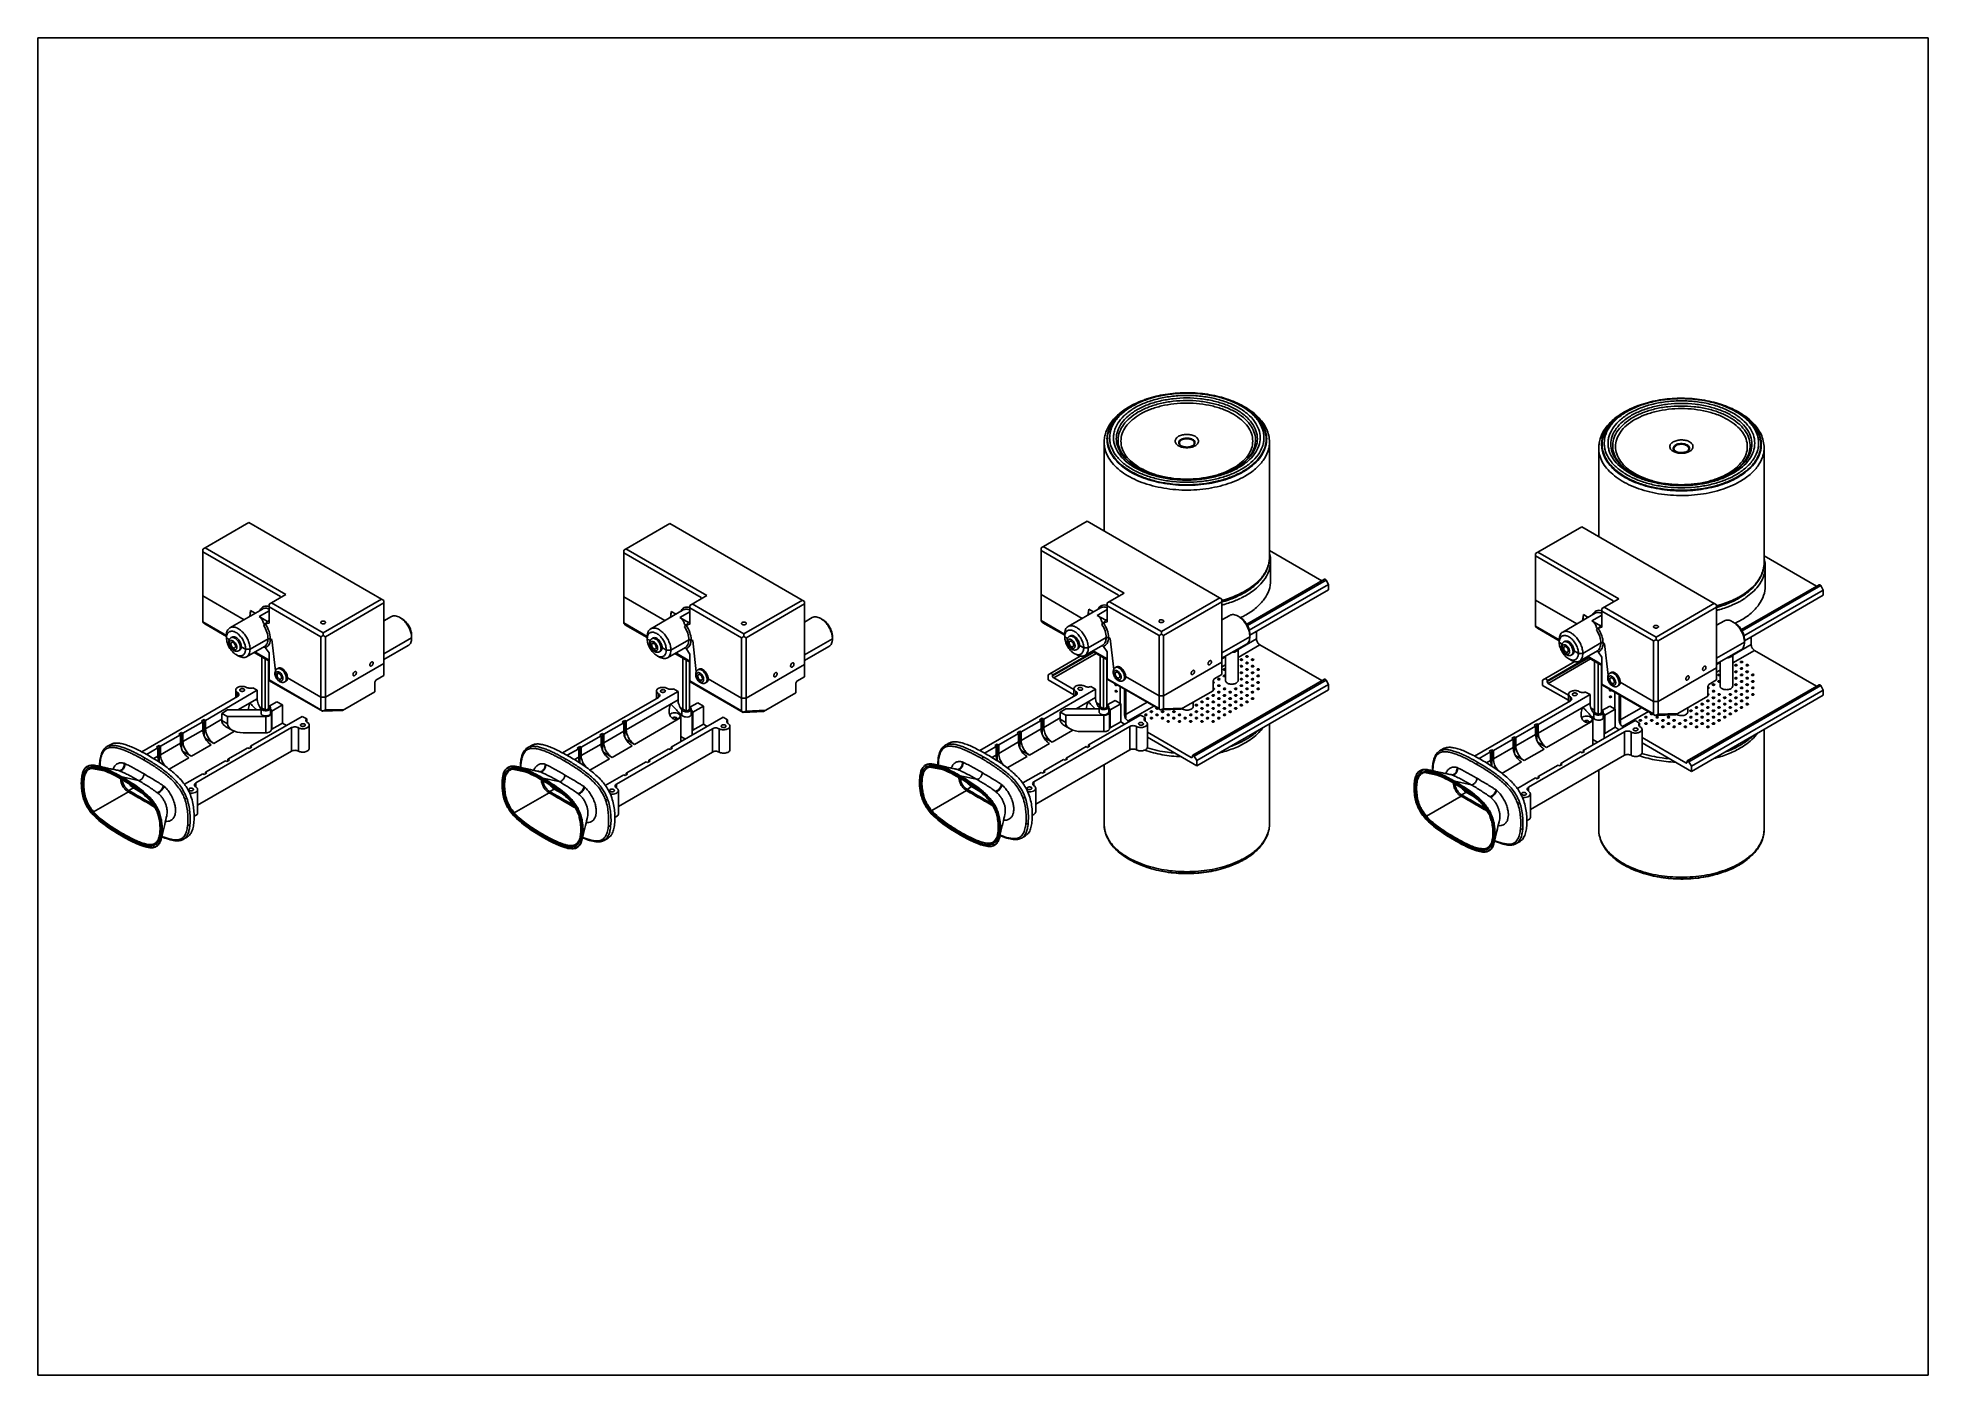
# Model space of a CAD drawing. Header units: millimetres. Extents: x 0 to 1189, y 0 to 841.
import ezdxf

# ---------------------------------------------------------------- set-up
doc = ezdxf.new("R2010")
doc.units = ezdxf.units.MM
doc.header["$LTSCALE"] = 65.395
doc.layers.get('0').update_dxf_attribs({"linetype": 'CONTINUOUS'})
for name, color, linetype in [('AXIS', 7, 'CONTINUOUS'), ('CURVES', 7, 'CONTINUOUS'), ('SURFACES', 7, 'CONTINUOUS')]:
    doc.layers.add(name, color=color, linetype=linetype)

msp = doc.modelspace()

# ---------------------------------------------------------------- linework, layer by layer
at = {"color": 7, "linetype": 'Continuous'}
for p, q in [((0, 0), (0, 841)), ((0, 841), (1189, 841)), ((1189, 0), (1189, 841)), ((132.8, 536.2), (103.8, 519.5)), ((217.6, 487.2), (132.8, 536.2)), ((368.5, 518.8), (397.5, 535.6)), ((482.3, 486.6), (397.5, 535.6)), ((660, 537), (631, 520.3)), ((744.8, 488), (660, 537)), ((942.1, 516.8), (971.1, 533.5)), ((1055.9, 484.5), (971.1, 533.5)), ((103.8, 473.5), (103.8, 519.5)), ((103.8, 517.8), (152.6, 489.7)), ((105.2, 520.3), (156.1, 490.9)), ((368.5, 472.8), (368.5, 518.8)), ((368.5, 517.2), (417.3, 489)), ((369.9, 519.7), (420.8, 490.3)), ((631, 474.3), (631, 520.3)), ((631, 518.6), (679.8, 490.5)), ((632.4, 521.1), (683.3, 491.7)), ((807.7, 499.6), (774.7, 518.7)), ((942.1, 470.8), (942.1, 516.8)), ((942.1, 515.2), (990.9, 487)), ((943.5, 517.6), (994.4, 488.2)), ((1118.8, 496.2), (1085.8, 515.2)), ((760.4, 472.3), (809.3, 500.6)), ((811.9, 497.2), (810.3, 500)), ((103.8, 490.1), (129.7, 475.1)), ((145.5, 484.8), (156.1, 490.9)), ((152.6, 489.7), (152.6, 488.9)), ((179.5, 466.8), (216.2, 488)), ((368.5, 489.4), (394.4, 474.5)), ((410.2, 484.1), (420.8, 490.3)), ((417.3, 489), (417.3, 488.2)), ((631, 490.9), (656.9, 475.9)), ((672.7, 485.6), (683.3, 491.7)), ((679.8, 490.5), (679.8, 489.6)), ((706.7, 467.6), (743.4, 488.8)), ((744.8, 488), (744.8, 440.7)), ((811.9, 497.2), (762, 468.4)), ((811.9, 497.2), (811.9, 493.9)), ((983.8, 482.1), (994.4, 488.2)), ((1071.5, 468.9), (1120.4, 497.1)), ((1123, 493.7), (1073.1, 464.9)), ((1123, 493.7), (1121.4, 496.5)), ((1123, 493.7), (1123, 490.5)), ((141.3, 481.8), (120.8, 470)), ((133.8, 480.9), (133.3, 477.2)), ((133.9, 480.9), (133.4, 477.2)), ((133.8, 480.9), (136.8, 479.2)), ((144.5, 474), (139.2, 477.1)), ((145.5, 472.9), (145.5, 484.8)), ((145.5, 483.1), (178.1, 464.4)), ((146.9, 485.6), (179.5, 466.8)), ((180.9, 464.4), (217.6, 485.6)), ((217.6, 487.2), (217.6, 439.9)), ((217.6, 474.3), (222.5, 477)), ((229.1, 475.7), (227.7, 476.5)), ((406, 481.2), (385.5, 469.3)), ((398.4, 480.3), (398, 476.5)), ((398.5, 480.3), (398, 476.6)), ((398.4, 480.3), (401.5, 478.6)), ((409.2, 473.4), (403.9, 476.4)), ((410.2, 472.3), (410.2, 484.1)), ((410.2, 482.5), (442.7, 463.7)), ((411.6, 485), (444.1, 466.2)), ((444.1, 466.2), (480.9, 487.4)), ((445.5, 463.7), (482.3, 485)), ((482.3, 486.6), (482.3, 439.2)), ((482.3, 473.6), (487.1, 476.4)), ((493.8, 475.1), (492.4, 475.9)), ((668.5, 482.6), (648, 470.8)), ((661, 481.7), (660.5, 478)), ((661.1, 481.7), (660.6, 478)), ((661, 481.7), (664, 480)), ((671.7, 474.8), (666.4, 477.8)), ((672.7, 473.7), (672.7, 485.6)), ((672.7, 483.9), (705.3, 465.1)), ((674.1, 486.4), (706.7, 467.6)), ((708.1, 465.1), (744.8, 486.4)), ((744.8, 486.3), (744.9, 486.3)), ((744.8, 475), (749.7, 477.8)), ((744.9, 486.3), (744.9, 486.3)), ((756.3, 476.5), (754.9, 477.3)), ((942.1, 487.4), (968, 472.4)), ((979.6, 479.1), (959.1, 467.3)), ((972.1, 478.3), (971.6, 474.5)), ((972.1, 478.2), (971.7, 474.5)), ((972.1, 478.3), (975.1, 476.5)), ((983.8, 470.3), (983.8, 482.1)), ((983.8, 480.5), (1016.3, 461.7)), ((985.2, 482.9), (1017.8, 464.1)), ((990.9, 487), (990.9, 486.2)), ((1017.8, 464.1), (1054.5, 485.4)), ((1019.2, 461.7), (1055.9, 482.9)), ((1055.9, 484.5), (1055.9, 437.2)), ((1055.9, 482.8), (1056, 482.8)), ((1055.9, 482.8), (1056, 482.8)), ((103.8, 473.7), (118.6, 465.2)), ((103.8, 473.5), (105, 472.4)), ((105, 472.4), (118.7, 464.5)), ((118.7, 463.6), (118.7, 465.2)), ((142.9, 472.3), (142, 472.8)), ((142.5, 472.2), (142.9, 472.3)), ((142.9, 472.3), (144.5, 474)), ((145.5, 472.9), (143.1, 472.4)), ((145.5, 474.6), (144.5, 474)), ((179.5, 465.2), (178.1, 464.4)), ((178.1, 464.4), (178.1, 418.4)), ((179.5, 465.2), (179.5, 466.8)), ((180.9, 464.4), (179.5, 465.2)), ((180.9, 464.4), (180.9, 418.3)), ((235.1, 465.3), (235.1, 463.7)), ((368.5, 473.1), (383.3, 464.5)), ((368.5, 472.8), (369.7, 471.7)), ((369.7, 471.7), (383.3, 463.9)), ((383.3, 462.9), (383.3, 464.5)), ((407.6, 471.7), (406.7, 472.2)), ((407.1, 471.6), (407.6, 471.7)), ((407.6, 471.7), (409.2, 473.3)), ((410.2, 472.3), (407.8, 471.7)), ((410.2, 473.9), (409.2, 473.3)), ((444.1, 464.5), (442.7, 463.7)), ((442.7, 463.7), (442.7, 417.8)), ((444.1, 464.5), (444.1, 466.2)), ((445.5, 463.7), (444.1, 464.5)), ((445.5, 463.7), (445.5, 417.6)), ((499.8, 464.6), (499.8, 463)), ((631, 474.5), (645.8, 465.9)), ((631, 474.3), (632.2, 473.2)), ((632.2, 473.2), (645.9, 465.3)), ((645.9, 464.3), (645.9, 466)), ((645.9, 464.3), (647.7, 463.3)), ((672, 463.9), (660.7, 457.4)), ((670.1, 473.1), (669.2, 473.6)), ((669.7, 473), (670.1, 473.1)), ((670.1, 473.1), (671.7, 474.8)), ((672.7, 473.7), (670.3, 473.1)), ((672.7, 475.4), (671.7, 474.8)), ((672, 463.9), (673.4, 463.9)), ((673.4, 463.9), (674.5, 463.3)), ((706.7, 466), (705.3, 465.1)), ((705.3, 465.1), (705.3, 419.2)), ((706.7, 466), (706.7, 467.6)), ((708.1, 465.1), (706.7, 466)), ((708.1, 465.1), (708.1, 419)), ((744.8, 454.3), (762.3, 464.4)), ((762.3, 466.1), (762.3, 464.4)), ((766.5, 467.7), (766.5, 463)), ((942.1, 471), (956.9, 462.5)), ((942.1, 470.8), (943.3, 469.7)), ((943.3, 469.7), (956.9, 461.8)), ((982.8, 471.3), (977.5, 474.4)), ((981.2, 469.6), (980.3, 470.1)), ((980.8, 469.5), (981.2, 469.6)), ((981.2, 469.6), (982.8, 471.3)), ((983.8, 470.3), (981.4, 469.7)), ((983.8, 471.9), (982.8, 471.3)), ((1017.8, 462.5), (1017.8, 464.1)), ((1055.9, 471.6), (1060.8, 474.3)), ((1067.4, 473), (1066, 473.8)), ((1077.6, 464.2), (1077.6, 459.5)), ((118.7, 463.6), (120.5, 462.5)), ((124.7, 453.1), (126.1, 452.3)), ((128, 458.1), (130.7, 456.6)), ((130.7, 456.6), (133.5, 456.6)), ((142.6, 458.3), (131.3, 451.8)), ((144.8, 463.1), (133.5, 456.6)), ((136, 454.5), (145.5, 449)), ((136.5, 454.8), (145.5, 449.6)), ((142.4, 457.9), (142.2, 458.1)), ((143.1, 457.5), (142.4, 457.9)), ((143.1, 457.5), (145.5, 454.2)), ((144.8, 463.1), (146.2, 463.1)), ((145.5, 436.9), (145.5, 454.2)), ((146.2, 463.1), (147.2, 462.6)), ((147.2, 462.6), (149.5, 443)), ((217.6, 453.6), (235.1, 463.7)), ((217.6, 450), (233, 458.8)), ((383.3, 462.9), (385.1, 461.9)), ((389.3, 452.5), (390.7, 451.7)), ((392.7, 457.5), (395.3, 456)), ((395.3, 456), (398.2, 456)), ((407.3, 457.7), (396, 451.2)), ((409.5, 462.5), (398.2, 456)), ((400.7, 453.9), (410.2, 448.4)), ((401.2, 454.2), (410.2, 449)), ((407.1, 457.3), (406.8, 457.4)), ((407.8, 456.9), (407.1, 457.3)), ((407.8, 456.9), (410.2, 453.5)), ((409.5, 462.5), (410.9, 462.5)), ((410.2, 436.3), (410.2, 453.5)), ((410.9, 462.5), (411.9, 461.9)), ((411.9, 461.9), (414.1, 442.3)), ((482.3, 452.9), (499.8, 463)), ((482.3, 449.4), (497.6, 458.2)), ((655.7, 452.2), (635.4, 440.5)), ((651.9, 453.9), (653.3, 453.1)), ((655.2, 458.9), (657.9, 457.4)), ((657.9, 457.4), (660.7, 457.4)), ((669.8, 459.1), (658.5, 452.6)), ((663.2, 455.3), (672.7, 449.8)), ((663.7, 455.6), (672.7, 450.4)), ((668.1, 420.3), (668.1, 452.4)), ((669.6, 458.7), (669.4, 458.8)), ((670.3, 458.3), (669.6, 458.7)), ((670.3, 458.3), (672.7, 454.9)), ((672.7, 437.7), (672.7, 454.9)), ((674.5, 463.3), (676.7, 443.8)), ((744.8, 450.8), (760.2, 459.6)), ((807.7, 436.8), (768.7, 459.3)), ((956.9, 460.9), (956.9, 462.5)), ((956.9, 460.9), (958.7, 459.8)), ((966.3, 455.5), (969, 453.9)), ((969, 453.9), (971.8, 453.9)), ((980.9, 455.6), (969.6, 449.1)), ((983.1, 460.5), (971.8, 453.9)), ((974.8, 452.1), (983.8, 446.9)), ((980.7, 455.2), (980.5, 455.4)), ((981.4, 454.9), (980.7, 455.2)), ((981.4, 454.9), (983.8, 451.5)), ((983.1, 460.5), (984.5, 460.5)), ((984.5, 460.5), (985.5, 459.9)), ((985.5, 459.9), (987.8, 440.3)), ((1017.8, 462.5), (1016.3, 461.7)), ((1016.3, 461.7), (1016.3, 415.8)), ((1019.2, 461.7), (1017.8, 462.5)), ((1019.2, 461.7), (1019.2, 415.6)), ((1055.9, 450.9), (1073.4, 461)), ((1055.9, 447.3), (1071.3, 456.2)), ((1073.4, 462.6), (1073.4, 461)), ((1118.8, 433.3), (1079.7, 455.8)), ((140.9, 419.5), (140.9, 451.6)), ((143.1, 418.3), (143.1, 450.4)), ((145.2, 419.2), (145.2, 449.2)), ((180.9, 426.4), (217.6, 447.6)), ((405.6, 418.9), (405.6, 451)), ((407.7, 417.6), (407.7, 449.8)), ((409.8, 418.5), (409.8, 448.6)), ((445.5, 425.8), (482.3, 447)), ((635.4, 440.5), (635.4, 437.2)), ((638.2, 440.2), (638.2, 439.7)), ((670.3, 419.1), (670.3, 451.2)), ((672.4, 420), (672.4, 450)), ((708.1, 427.2), (744.8, 448.4)), ((739.9, 437.8), (744.8, 440.7)), ((966.8, 448.7), (946.5, 437)), ((963, 450.5), (964.4, 449.6)), ((974.3, 451.8), (983.8, 446.3)), ((979.2, 416.8), (979.2, 449)), ((981.4, 415.6), (981.4, 447.7)), ((983.5, 416.5), (983.5, 446.5)), ((983.8, 434.2), (983.8, 451.5)), ((1019.2, 423.7), (1055.9, 444.9)), ((138, 430.7), (105.5, 411.8)), ((138, 430.7), (135.2, 432.3)), ((138, 425.3), (138, 430.7)), ((145.5, 437.2), (178.1, 418.4)), ((145.8, 436.7), (145.5, 436.9)), ((145.8, 436.7), (179, 417.5)), ((178.1, 426.4), (157, 438.5)), ((191.7, 418), (212, 429.7)), ((212, 435.8), (212.7, 437)), ((212, 429.7), (212, 435.8)), ((212.7, 437), (217.6, 439.9)), ((402.7, 430), (370.1, 411.2)), ((402.7, 430), (399.9, 431.6)), ((402.7, 424.7), (402.7, 430)), ((410.2, 436.6), (442.7, 417.8)), ((410.4, 436), (410.2, 436.3)), ((410.4, 436), (443.7, 416.8)), ((442.7, 425.8), (421.7, 437.9)), ((456.4, 417.3), (476.7, 429)), ((476.7, 435.1), (477.4, 436.4)), ((476.7, 429), (476.7, 435.1)), ((477.4, 436.4), (482.3, 439.2)), ((665.2, 431.4), (632.7, 412.6)), ((639, 438.5), (651.7, 431.1)), ((665.2, 431.4), (662.4, 433.1)), ((665.2, 426.1), (665.2, 431.4)), ((672.7, 438), (705.3, 419.2)), ((673, 437.4), (672.7, 437.7)), ((673, 437.4), (706.2, 418.3)), ((680.8, 432.9), (680.8, 422.5)), ((683.6, 431.3), (683.6, 415.1)), ((705.3, 427.2), (684.2, 439.3)), ((718.9, 418.8), (739.2, 430.4)), ((726.4, 389.8), (809.3, 437.7)), ((729, 386.5), (811.9, 434.3)), ((739.2, 436.6), (739.9, 437.8)), ((739.2, 430.4), (739.2, 436.6)), ((811.9, 434.3), (810.3, 437.1)), ((811.9, 434.3), (811.9, 431)), ((946.5, 437), (946.5, 433.8)), ((949.3, 436.7), (949.3, 436.2)), ((950, 435), (962.8, 427.6)), ((976.3, 428), (973.5, 429.6)), ((983.8, 434.5), (1016.3, 415.8)), ((984.1, 434), (983.8, 434.2)), ((984.1, 434), (1017.3, 414.8)), ((991.9, 429.5), (991.9, 419)), ((1016.3, 423.7), (995.3, 435.9)), ((1037.5, 386.4), (1120.4, 434.2)), ((1040.1, 383), (1123, 430.8)), ((1050.3, 433.1), (1051, 434.3)), ((1050.3, 427), (1050.3, 433.1)), ((1051, 434.3), (1055.9, 437.2)), ((1123, 430.8), (1121.4, 433.7)), ((1123, 430.8), (1123, 427.6)), ((125.7, 426.8), (65.4, 392)), ((115.8, 416.2), (119.3, 418.3)), ((115.8, 411.7), (115.8, 416.2)), ((115.8, 416.2), (119.3, 414.2)), ((140.4, 418.3), (119.3, 418.3)), ((143.4, 418.1), (140.9, 419.5)), ((145.8, 419.5), (143.4, 418.1)), ((145.2, 419.8), (145.8, 419.5)), ((150.4, 423.5), (145.5, 420.7)), ((147.3, 417.6), (154, 421.5)), ((147.3, 406.2), (147.3, 417.6)), ((154, 421.5), (150.4, 423.5)), ((154, 410), (154, 421.5)), ((180.9, 426.4), (178.1, 426.4)), ((178.1, 418.4), (179, 417.6)), ((179, 417.6), (180.9, 418.3)), ((179, 417.5), (191.7, 418)), ((179, 417.5), (179, 417.6)), ((180.9, 418.3), (193, 418.7)), ((390.3, 426.1), (330.1, 391.3)), ((408, 417.5), (405.6, 418.9)), ((410.4, 418.9), (408, 417.5)), ((409.8, 419.2), (410.4, 418.9)), ((415.1, 422.9), (410.2, 420)), ((412, 417), (418.6, 420.8)), ((412, 405.6), (412, 417)), ((418.6, 420.8), (415.1, 422.9)), ((418.6, 409.4), (418.6, 420.8)), ((445.5, 425.8), (442.7, 425.8)), ((442.7, 417.8), (443.7, 416.9)), ((443.7, 416.9), (445.5, 417.6)), ((443.7, 416.8), (456.4, 417.3)), ((443.7, 416.8), (443.7, 416.9)), ((445.5, 417.6), (457.7, 418.1)), ((652.9, 427.6), (592.6, 392.8)), ((643, 417), (646.5, 419)), ((643, 412.5), (643, 417)), ((643, 417), (646.5, 415)), ((667.6, 419), (646.5, 419)), ((665.9, 422.9), (668.1, 421.6)), ((670.6, 418.9), (668.1, 420.3)), ((673, 420.3), (670.6, 418.9)), ((672.4, 420.6), (673, 420.3)), ((677.6, 424.3), (672.7, 421.5)), ((674.5, 418.4), (681.2, 422.2)), ((674.5, 407), (674.5, 418.4)), ((681.2, 422.2), (677.6, 424.3)), ((681.2, 410.8), (681.2, 422.2)), ((708.1, 427.2), (705.3, 427.2)), ((705.3, 419.2), (706.2, 418.3)), ((706.2, 418.3), (708.1, 419)), ((706.2, 418.3), (718.9, 418.8)), ((706.2, 418.3), (706.2, 418.3)), ((708.1, 419), (720.2, 419.5)), ((964, 424.1), (903.7, 389.3)), ((976.3, 428), (943.7, 409.1)), ((976.3, 422.7), (976.3, 428)), ((977, 419.4), (979.2, 418.1)), ((981.6, 415.4), (979.2, 416.8)), ((984, 416.8), (981.6, 415.4)), ((983.5, 417.1), (984, 416.8)), ((988.7, 420.8), (983.8, 418)), ((985.6, 415), (992.2, 418.8)), ((992.2, 418.8), (988.7, 420.8)), ((992.2, 407.4), (992.2, 418.8)), ((994.7, 427.8), (994.7, 411.6)), ((1019.2, 423.7), (1016.3, 423.7)), ((1030, 415.3), (1050.3, 427)), ((103.8, 410.9), (91.3, 403.7)), ((159.6, 407.2), (99.3, 372.4)), ((104.6, 412.3), (102.9, 411.4)), ((102.9, 411.4), (103.8, 410.9)), ((103.8, 405.6), (103.8, 410.9)), ((104.6, 402), (104.6, 412.3)), ((105.5, 411.8), (104.6, 412.3)), ((105.5, 406.5), (105.5, 411.8)), ((119.3, 414.2), (119.3, 409.7)), ((119.3, 414.2), (143.4, 414.2)), ((166.3, 414.3), (133.7, 395.5)), ((154, 410), (147.3, 406.2)), ((154, 410), (156.4, 408.6)), ((169.2, 412.7), (166.3, 414.3)), ((169.2, 410.7), (169.2, 412.7)), ((368.5, 410.3), (356, 403)), ((424.3, 406.5), (364, 371.7)), ((369.2, 411.7), (367.6, 410.8)), ((367.6, 410.8), (368.5, 410.3)), ((368.5, 405), (368.5, 410.3)), ((369.2, 401.4), (369.2, 411.7)), ((370.1, 411.2), (369.2, 411.7)), ((370.1, 405.9), (370.1, 411.2)), ((431, 413.7), (398.4, 394.9)), ((404.5, 415.6), (404.5, 398.4)), ((411.5, 402.4), (411.5, 415.6)), ((418.6, 409.4), (412, 405.6)), ((418.6, 409.4), (421.1, 408)), ((433.8, 412.1), (431, 413.7)), ((433.8, 410.1), (433.8, 412.1)), ((617.6, 405), (616, 404)), ((617.6, 394.7), (617.6, 405)), ((618.5, 404.5), (617.6, 405)), ((631, 411.7), (618.5, 404.5)), ((618.5, 399.1), (618.5, 404.5)), ((686.8, 408), (626.5, 373.2)), ((631.8, 413.1), (630.1, 412.2)), ((630.1, 412.2), (631, 411.7)), ((631, 406.4), (631, 411.7)), ((631.8, 402.8), (631.8, 413.1)), ((632.7, 412.6), (631.8, 413.1)), ((632.7, 407.3), (632.7, 412.6)), ((646.5, 415), (646.5, 410.4)), ((646.5, 415), (670.6, 415)), ((656.4, 404.7), (670.6, 404.7)), ((693.5, 415.1), (660.9, 396.3)), ((681.2, 410.8), (674.5, 407)), ((681.2, 410.8), (683.6, 409.4)), ((685.8, 411.4), (686.5, 411)), ((696.4, 413.5), (693.5, 415.1)), ((696.4, 411.5), (696.4, 413.5)), ((697.9, 404.4), (725.5, 388.5)), ((942.1, 408.2), (929.6, 401)), ((997.9, 404.5), (937.6, 369.7)), ((942.9, 409.7), (941.2, 408.7)), ((941.2, 408.7), (942.1, 408.2)), ((942.1, 402.9), (942.1, 408.2)), ((942.9, 399.4), (942.9, 409.7)), ((943.7, 409.1), (942.9, 409.7)), ((943.7, 403.8), (943.7, 409.1)), ((1004.6, 411.6), (972, 392.8)), ((978.1, 413.6), (978.1, 396.3)), ((985.1, 400.4), (985.1, 413.6)), ((985.6, 403.5), (985.6, 415)), ((992.2, 407.4), (985.6, 403.5)), ((992.2, 407.4), (994.7, 405.9)), ((996.8, 408), (997.5, 407.6)), ((1007.4, 410), (1004.6, 411.6)), ((1007.4, 408), (1007.4, 410)), ((1016.3, 415.8), (1017.3, 414.9)), ((1017.3, 414.9), (1019.2, 415.6)), ((1017.3, 414.8), (1030, 415.3)), ((1017.3, 414.8), (1017.3, 414.9)), ((1019.2, 415.6), (1031.3, 416)), ((45.9, 396.7), (43.4, 395.3)), ((43.4, 395.3), (43.4, 395.3)), ((75.5, 394.6), (68.3, 390.4)), ((76.3, 396), (74.7, 395.1)), ((74.7, 395.1), (75.5, 394.6)), ((75.5, 389.3), (75.5, 394.6)), ((76.3, 385.7), (76.3, 396)), ((77.2, 395.5), (76.3, 396)), ((89.7, 402.7), (77.2, 395.5)), ((77.2, 390.2), (77.2, 395.5)), ((90.4, 404.2), (88.8, 403.2)), ((88.8, 403.2), (89.7, 402.7)), ((89.7, 397.4), (89.7, 402.7)), ((90.4, 393.9), (90.4, 404.2)), ((91.3, 403.7), (90.4, 404.2)), ((91.3, 398.4), (91.3, 403.7)), ((159.6, 392.5), (100.5, 358.4)), ((110.8, 397.3), (105.3, 400.5)), ((132.1, 394.6), (119.6, 387.3)), ((129.2, 403.9), (143.4, 403.9)), ((132.1, 394.6), (133, 394.1)), ((133, 394.1), (134.6, 395)), ((134.6, 395), (133.7, 395.5)), ((133.7, 395.5), (133.7, 394.5)), ((310.6, 396), (308.1, 394.6)), ((308.1, 394.6), (308.1, 394.6)), ((340.2, 393.9), (333, 389.8)), ((340.9, 395.4), (339.3, 394.4)), ((339.3, 394.4), (340.2, 393.9)), ((340.2, 388.6), (340.2, 393.9)), ((340.9, 385.1), (340.9, 395.4)), ((341.8, 394.9), (340.9, 395.4)), ((354.3, 402.1), (341.8, 394.9)), ((341.8, 389.6), (341.8, 394.9)), ((355.1, 403.5), (353.5, 402.6)), ((353.5, 402.6), (354.3, 402.1)), ((354.3, 396.8), (354.3, 402.1)), ((355.1, 393.2), (355.1, 403.5)), ((356, 403), (355.1, 403.5)), ((356, 397.7), (356, 403)), ((375.4, 396.7), (370, 399.8)), ((396.8, 393.9), (384.3, 386.7)), ((396.8, 393.9), (397.7, 393.4)), ((397.7, 393.4), (399.3, 394.4)), ((399.3, 394.4), (398.4, 394.9)), ((398.4, 394.9), (398.4, 393.8)), ((407.4, 400), (404.5, 401.7)), ((573.1, 397.5), (570.6, 396)), ((570.6, 396), (570.6, 396)), ((602.7, 395.3), (595.5, 391.2)), ((603.5, 396.8), (601.9, 395.9)), ((601.9, 395.9), (602.7, 395.3)), ((602.7, 390), (602.7, 395.3)), ((603.5, 386.5), (603.5, 396.8)), ((604.4, 396.3), (603.5, 396.8)), ((616.9, 403.5), (604.4, 396.3)), ((604.4, 391), (604.4, 396.3)), ((616, 404), (616.9, 403.5)), ((616.9, 398.2), (616.9, 403.5)), ((623.8, 390), (618.4, 393.1)), ((686.8, 393.3), (627.7, 359.1)), ((638, 398.1), (632.5, 401.3)), ((659.3, 395.3), (646.8, 388.1)), ((659.3, 395.3), (660.2, 394.8)), ((660.2, 394.8), (661.8, 395.8)), ((661.8, 395.8), (660.9, 396.3)), ((660.9, 396.3), (660.9, 395.3)), ((884.2, 394), (881.7, 392.6)), ((881.7, 392.6), (881.7, 392.6)), ((914.6, 393.3), (912.9, 392.4)), ((912.9, 392.4), (913.8, 391.9)), ((914.6, 383), (914.6, 393.3)), ((915.5, 392.8), (914.6, 393.3)), ((928, 400), (915.5, 392.8)), ((915.5, 387.5), (915.5, 392.8)), ((928.7, 401.5), (927.1, 400.6)), ((927.1, 400.6), (928, 400)), ((928, 394.7), (928, 400)), ((928.7, 391.2), (928.7, 401.5)), ((929.6, 401), (928.7, 401.5)), ((929.6, 395.7), (929.6, 401)), ((949, 394.7), (943.6, 397.8)), ((972.9, 392.3), (972, 392.8)), ((972, 392.8), (972, 391.8)), ((981, 398), (978.1, 399.7)), ((1009, 401), (1036.6, 385)), ((38.3, 383), (37.7, 383.2)), ((39, 382.8), (38.3, 383)), ((38.5, 381.2), (38.5, 381.2)), ((39.6, 382.7), (39, 382.8)), ((40.3, 382.5), (39.6, 382.7)), ((40.9, 382.4), (40.3, 382.5)), ((41.5, 382.2), (40.9, 382.4)), ((42.1, 382.1), (41.5, 382.2)), ((42.6, 382), (42.1, 382.1)), ((44.4, 381.6), (45.3, 381.4)), ((96.6, 389.2), (91.2, 392.3)), ((118, 386.4), (105.5, 379.2)), ((118, 386.4), (118.9, 385.9)), ((118.9, 385.9), (120.5, 386.8)), ((120.5, 386.8), (119.6, 387.3)), ((119.6, 387.3), (119.6, 386.3)), ((302.9, 382.4), (302.3, 382.5)), ((303.6, 382.2), (302.9, 382.4)), ((303.1, 380.6), (303.2, 380.6)), ((304.3, 382), (303.6, 382.2)), ((304.9, 381.9), (304.3, 382)), ((305.6, 381.7), (304.9, 381.9)), ((306.2, 381.6), (305.6, 381.7)), ((306.7, 381.5), (306.2, 381.6)), ((307.3, 381.3), (306.7, 381.5)), ((309.1, 380.9), (309.9, 380.8)), ((361.3, 388.5), (355.8, 391.7)), ((424.3, 391.8), (365.2, 357.7)), ((382.6, 385.8), (370.1, 378.5)), ((382.6, 385.8), (383.5, 385.3)), ((383.5, 385.3), (385.1, 386.2)), ((385.1, 386.2), (384.3, 386.7)), ((384.3, 386.7), (384.3, 385.7)), ((565.5, 383.8), (564.9, 383.9)), ((566.2, 383.6), (565.5, 383.8)), ((565.7, 382), (565.7, 382)), ((566.8, 383.5), (566.2, 383.6)), ((567.5, 383.3), (566.8, 383.5)), ((568.1, 383.2), (567.5, 383.3)), ((568.7, 383), (568.1, 383.2)), ((569.3, 382.9), (568.7, 383)), ((569.8, 382.7), (569.3, 382.9)), ((571.6, 382.4), (572.5, 382.2)), ((645.2, 387.2), (632.7, 380)), ((645.2, 387.2), (646.1, 386.7)), ((646.1, 386.7), (647.7, 387.6)), ((647.7, 387.6), (646.8, 388.1)), ((646.8, 388.1), (646.8, 387.1)), ((726.2, 389.4), (726.2, 388.9)), ((729, 386.5), (727.4, 389.3)), ((729, 386.5), (729, 383.2)), ((913.8, 391.9), (906.6, 387.7)), ((913.8, 386.6), (913.8, 391.9)), ((934.9, 386.5), (929.5, 389.6)), ((997.9, 389.8), (938.8, 355.7)), ((956.3, 383.7), (943.7, 376.5)), ((956.3, 383.7), (957.1, 383.2)), ((957.1, 383.2), (958.8, 384.1)), ((970.4, 391.9), (957.9, 384.7)), ((958.8, 384.1), (957.9, 384.7)), ((957.9, 384.7), (957.9, 383.6)), ((970.4, 391.9), (971.3, 391.4)), ((971.3, 391.4), (972.9, 392.3)), ((1037.3, 385.9), (1037.3, 385.4)), ((1040.1, 383), (1038.5, 385.8)), ((1040.1, 383), (1040.1, 379.7)), ((59.7, 369.6), (65.1, 366.4)), ((60.1, 369.3), (65.3, 366.3)), ((103.8, 378.2), (92.3, 371.6)), ((103.8, 378.2), (104.7, 377.7)), ((104.7, 377.7), (106.3, 378.7)), ((106.3, 378.7), (105.5, 379.2)), ((105.5, 379.2), (105.5, 378.2)), ((324.3, 368.9), (329.8, 365.8)), ((324.8, 368.6), (329.9, 365.7)), ((368.5, 377.6), (356.9, 370.9)), ((368.5, 377.6), (369.4, 377.1)), ((369.4, 377.1), (371, 378)), ((371, 378), (370.1, 378.5)), ((370.1, 378.5), (370.1, 377.5)), ((586.9, 370.4), (592.3, 367.2)), ((587.3, 370.1), (592.5, 367.1)), ((631, 379), (619.5, 372.4)), ((631, 379), (631.9, 378.5)), ((631.9, 378.5), (633.5, 379.4)), ((633.5, 379.4), (632.7, 380)), ((632.7, 380), (632.7, 378.9)), ((876.6, 380.3), (876, 380.5)), ((877.2, 380.2), (876.6, 380.3)), ((876.8, 378.6), (876.8, 378.5)), ((877.9, 380), (877.2, 380.2)), ((878.6, 379.8), (877.9, 380)), ((879.2, 379.7), (878.6, 379.8)), ((879.8, 379.5), (879.2, 379.7)), ((880.4, 379.4), (879.8, 379.5)), ((880.9, 379.3), (880.4, 379.4)), ((882.7, 378.9), (883.6, 378.7)), ((942.1, 375.6), (930.6, 368.9)), ((942.1, 375.6), (943, 375)), ((943, 375), (944.6, 376)), ((944.6, 376), (943.7, 376.5)), ((943.7, 376.5), (943.7, 375.5)), ((897.9, 366.9), (903.4, 363.7)), ((898.4, 366.6), (903.6, 363.6)), ((76.4, 339), (76.4, 339)), ((89.2, 336.2), (89.2, 336.2)), ((91.5, 337), (94, 338.4)), ((341.1, 338.4), (341.1, 338.4)), ((353.8, 335.5), (353.8, 335.5)), ((356.2, 336.3), (358.7, 337.8)), ((603.6, 339.8), (603.6, 339.8)), ((616.4, 336.9), (616.4, 336.9)), ((618.7, 337.8), (621.2, 339.2)), ((914.7, 336.3), (914.7, 336.3)), ((927.5, 333.5), (927.5, 333.5)), ((929.8, 334.3), (932.3, 335.7)), ((0, 0), (1189, 0))]:
    msp.add_line(p, q, dxfattribs=at)
at = {"color": 9, "linetype": 'Continuous'}
for p, q in [((691.3, 570.8), (691.4, 570.8)), ((691.3, 570.8), (691.4, 570.8)), ((1002.4, 567.4), (1002.5, 567.3)), ((1002.4, 567.4), (1002.5, 567.3)), ((774.6, 512.3), (774.6, 512.3)), ((760.9, 471.5), (810.3, 500)), ((1085.7, 508.8), (1085.6, 508.8)), ((1072, 468), (1121.4, 496.5)), ((145.5, 480.7), (139.2, 477.1)), ((410.2, 480.1), (403.9, 476.4)), ((672.7, 481.5), (666.4, 477.8)), ((983.8, 478), (977.5, 474.4)), ((663.8, 454.9), (638.2, 440.2)), ((638.2, 439.7), (664.2, 454.7)), ((639, 438.5), (665.6, 453.9)), ((755, 456.3), (766.5, 463)), ((755, 451.4), (768.7, 459.3)), ((1066.1, 452.8), (1077.6, 459.5)), ((1066.1, 447.9), (1079.7, 455.8)), ((744.8, 450.4), (747, 451.7)), ((744.8, 445.5), (747, 446.8)), ((974.9, 451.5), (949.3, 436.7)), ((949.3, 436.2), (975.3, 451.2)), ((950, 435), (976.7, 450.4)), ((1055.9, 447), (1058.1, 448.2)), ((1055.9, 442.1), (1058.1, 443.3)), ((125.7, 426.8), (125.7, 429.2)), ((390.3, 426.1), (390.3, 428.6)), ((652.9, 427.6), (652.9, 430)), ((727.4, 389.3), (810.3, 437.1)), ((1038.5, 385.8), (1121.4, 433.7)), ((138, 425.3), (125.8, 418.3)), ((402.7, 424.7), (370.1, 405.9)), ((665.2, 426.1), (653, 419)), ((683.6, 415.1), (697.7, 423.2)), ((685.8, 411.4), (701.9, 420.8)), ((976.3, 422.7), (943.7, 403.8)), ((964, 424.1), (964, 426.5)), ((994.7, 411.6), (1008.7, 419.7)), ((996.8, 408), (1013, 417.3)), ((103.8, 405.6), (91.3, 398.4)), ((115.8, 412.5), (105.5, 406.5)), ((123.8, 404.9), (110.8, 397.3)), ((119.3, 409.7), (115.8, 411.7)), ((143.4, 403.9), (143.4, 414.2)), ((159.6, 407.2), (159.6, 392.5)), ((163.9, 407.2), (163.9, 392.5)), ((368.5, 405), (356, 397.7)), ((404.5, 413.5), (375.4, 396.7)), ((424.3, 406.5), (424.3, 391.8)), ((428.5, 406.5), (428.5, 391.8)), ((631, 406.4), (618.5, 399.1)), ((643, 413.3), (632.7, 407.3)), ((651, 405.6), (638, 398.1)), ((646.5, 410.4), (643, 412.5)), ((670.6, 404.7), (670.6, 415)), ((686.8, 408), (686.8, 393.3)), ((691.1, 408), (691.1, 393.3)), ((978.1, 411.5), (949, 394.7)), ((997.9, 404.5), (997.9, 389.8)), ((1002.1, 404.5), (1002.1, 389.8)), ((89.7, 397.4), (77.2, 390.2)), ((109.1, 396.4), (96.6, 389.2)), ((354.3, 396.8), (341.8, 389.6)), ((373.8, 395.8), (361.3, 388.5)), ((616.9, 398.2), (604.4, 391)), ((636.3, 397.2), (623.8, 390)), ((928, 394.7), (915.5, 387.5)), ((942.1, 402.9), (929.6, 395.7)), ((947.4, 393.7), (934.9, 386.5)), ((33.8, 381.6), (41.9, 380.1)), ((44.4, 381.6), (51, 380.2)), ((75.5, 389.3), (72.9, 387.7)), ((95, 388.2), (82.6, 381.1)), ((298.4, 381), (306.6, 379.4)), ((309.1, 380.9), (315.7, 379.5)), ((340.2, 388.6), (337.5, 387.1)), ((359.6, 387.6), (347.3, 380.5)), ((561, 382.4), (569.1, 380.9)), ((571.6, 382.4), (578.2, 380.9)), ((602.7, 390), (600.1, 388.5)), ((622.2, 389), (609.8, 381.9)), ((726.2, 388.9), (725.5, 388.5)), ((913.8, 386.6), (911.2, 385)), ((933.3, 385.6), (920.9, 378.4)), ((1037.3, 385.4), (1036.6, 385)), ((52.9, 376.2), (63.3, 373.9)), ((60.1, 369.3), (57.3, 367.6)), ((99.3, 369.9), (99.3, 372.4)), ((317.6, 375.5), (328, 373.3)), ((324.8, 368.6), (322, 367)), ((364, 369.3), (364, 371.7)), ((580.1, 377), (590.5, 374.7)), ((587.3, 370.1), (584.5, 368.4)), ((626.5, 370.7), (626.5, 373.2)), ((872.1, 378.9), (880.2, 377.4)), ((882.7, 378.9), (889.3, 377.5)), ((891.2, 373.5), (901.6, 371.2)), ((937.6, 367.2), (937.6, 369.7)), ((35.1, 354.3), (57, 366.8)), ((57, 366.8), (57.2, 366.7)), ((299.7, 353.7), (321.7, 366.2)), ((321.7, 366.2), (321.9, 366.1)), ((562.3, 355.1), (584.2, 367.6)), ((584.2, 367.6), (584.4, 367.5)), ((873.4, 351.6), (895.3, 364.1)), ((895.3, 364.1), (895.5, 364)), ((898.4, 366.6), (895.6, 364.9)), ((52.7, 339.2), (52.6, 339.3)), ((52.7, 339.2), (52.6, 339.2)), ((91.5, 337), (91.6, 337)), ((317.4, 338.6), (317.3, 338.6)), ((317.4, 338.6), (317.3, 338.6)), ((356.2, 336.3), (356.2, 336.4)), ((579.9, 340), (579.8, 340)), ((579.9, 340), (579.8, 340)), ((618.7, 337.8), (618.8, 337.8)), ((670.8, 344.6), (670.8, 344.5)), ((891, 336.5), (890.9, 336.6)), ((891, 336.5), (890.9, 336.6)), ((929.8, 334.3), (929.9, 334.3)), ((981.9, 341.1), (981.9, 341))]:
    msp.add_line(p, q, dxfattribs=at)
for points in [[(774.6, 512.3), (774.6, 512.3), (774.6, 512.3)], [(1085.7, 508.8), (1085.6, 508.8), (1085.6, 508.8)], [(670.8, 344.6), (670.8, 344.5), (670.8, 344.5)], [(981.9, 341.1), (981.9, 341), (981.9, 341)]]:
    msp.add_lwpolyline(points, dxfattribs=at)
at = {"color": 7, "linetype": 'Continuous'}
for points in [[(43.4, 395.3), (43, 395), (42.6, 394.7), (42.2, 394.3), (41.8, 393.9), (41.5, 393.5), (41.1, 393.1), (40.8, 392.5), (40.5, 392), (40.3, 391.4), (40, 390.7), (39.8, 390), (39.6, 389.3), (39.4, 388.4), (39.2, 387.6), (39.1, 386.7), (39, 385.9)], [(308.1, 394.6), (307.6, 394.3), (307.2, 394), (306.9, 393.7), (306.5, 393.3), (306.1, 392.9), (305.8, 392.4), (305.5, 391.9), (305.2, 391.3), (304.9, 390.7), (304.7, 390.1), (304.4, 389.4), (304.2, 388.6), (304.1, 387.8), (303.9, 387), (303.8, 386.1), (303.7, 385.2)], [(570.6, 396), (570.2, 395.7), (569.8, 395.4), (569.4, 395.1), (569, 394.7), (568.7, 394.3), (568.3, 393.8), (568, 393.3), (567.7, 392.8), (567.5, 392.2), (567.2, 391.5), (567, 390.8), (566.8, 390), (566.6, 389.2), (566.4, 388.4), (566.3, 387.5), (566.2, 386.7)], [(881.7, 392.6), (881.3, 392.3), (880.9, 392), (880.5, 391.6), (880.1, 391.3), (879.8, 390.8), (879.4, 390.4), (879.1, 389.9), (878.8, 389.3), (878.6, 388.7), (878.3, 388), (878.1, 387.3), (877.9, 386.6), (877.7, 385.8), (877.5, 384.9), (877.4, 384), (877.3, 383.2)], [(37.7, 383.2), (37.4, 383.2), (36.5, 383.4), (35.6, 383.6), (34.9, 383.6), (34.2, 383.6), (33.5, 383.6), (32.9, 383.5), (32.3, 383.4), (31.8, 383.2), (31.4, 383), (30.9, 382.8), (30.5, 382.5), (30.2, 382.2), (29.8, 381.9), (29.5, 381.5), (29.2, 381), (28.9, 380.5), (28.6, 379.9), (28.3, 379.3), (28.1, 378.6), (27.9, 377.8), (27.7, 376.9), (27.6, 375.9), (27.5, 374.8), (27.4, 373.6), (27.3, 372.2), (27.4, 370.9), (27.4, 369.6), (27.6, 368.4), (27.7, 367.2), (27.9, 366.1), (28.1, 365.1), (28.3, 364.1), (28.6, 363.2), (28.8, 362.3), (29.1, 361.5), (29.4, 360.7), (29.7, 359.9), (30.1, 359.2), (30.5, 358.4), (30.9, 357.7), (31.3, 356.9), (31.8, 356.2), (32.3, 355.5), (32.8, 354.7), (33.4, 353.9), (34.1, 353.2), (34.8, 352.4), (35.6, 351.5), (36.4, 350.7), (37.4, 349.8), (38.4, 348.9), (39.5, 348), (40.8, 346.9), (42.3, 345.9), (43.9, 344.7), (45.7, 343.4), (47.9, 342.1), (50.2, 340.6), (52.7, 339.1)], [(38.5, 381.2), (39, 381.1), (39.9, 380.8), (40.8, 380.5), (41.9, 380.1), (43, 379.6), (44.3, 379.1), (45.6, 378.5), (47.2, 377.7), (48.9, 376.8), (50.8, 375.8), (52.8, 374.6)], [(39, 385.9), (38.9, 384.7), (38.9, 383.5), (38.9, 382.9)], [(44.4, 381.6), (43.9, 381.7), (43.7, 381.7), (43.4, 381.8), (43.2, 381.8), (42.9, 381.9), (42.6, 382)], [(50, 380.5), (49.6, 380.5), (48.8, 380.7), (48.1, 380.8), (47.3, 381), (46.6, 381.1), (45.9, 381.3), (45.3, 381.4)], [(302.3, 382.5), (302.1, 382.6), (301.1, 382.8), (300.3, 382.9), (299.5, 383), (298.8, 383), (298.2, 383), (297.6, 382.9), (297, 382.8), (296.5, 382.6), (296, 382.4), (295.6, 382.2), (295.2, 381.9), (294.8, 381.6), (294.5, 381.2), (294.1, 380.8), (293.8, 380.4), (293.5, 379.9), (293.2, 379.3), (293, 378.6), (292.8, 377.9), (292.6, 377.1), (292.4, 376.3), (292.2, 375.3), (292.1, 374.2), (292, 372.9), (292, 371.6), (292, 370.3), (292.1, 369), (292.2, 367.7), (292.4, 366.6), (292.5, 365.5), (292.7, 364.5), (293, 363.5), (293.2, 362.6), (293.5, 361.7), (293.8, 360.8), (294.1, 360), (294.4, 359.3), (294.8, 358.5), (295.1, 357.8), (295.5, 357), (296, 356.3), (296.4, 355.6), (296.9, 354.8), (297.5, 354.1), (298.1, 353.3), (298.8, 352.5), (299.5, 351.7), (300.3, 350.9), (301.1, 350.1), (302.1, 349.2), (303.1, 348.3), (304.2, 347.3), (305.5, 346.3), (306.9, 345.2), (308.5, 344.1), (310.4, 342.8), (312.5, 341.4), (314.9, 340), (317.3, 338.5)], [(303.2, 380.6), (303.7, 380.5), (304.6, 380.2), (305.5, 379.9), (306.5, 379.5), (307.7, 379), (308.9, 378.5), (310.3, 377.8), (311.8, 377.1), (313.6, 376.2), (315.5, 375.1), (317.5, 374)], [(303.7, 385.2), (303.6, 384.1), (303.5, 382.9), (303.5, 382.2)], [(309.1, 380.9), (308.6, 381), (308.3, 381.1), (308.1, 381.2), (307.8, 381.2), (307.6, 381.3), (307.3, 381.3)], [(314.7, 379.8), (314.3, 379.9), (313.5, 380), (312.7, 380.2), (312, 380.3), (311.3, 380.5), (310.6, 380.6), (309.9, 380.8)], [(564.9, 383.9), (564.6, 384), (563.7, 384.2), (562.8, 384.3), (562.1, 384.4), (561.4, 384.4), (560.7, 384.4), (560.1, 384.3), (559.5, 384.2), (559, 384), (558.6, 383.8), (558.1, 383.6), (557.7, 383.3), (557.4, 383), (557, 382.6), (556.7, 382.2), (556.4, 381.8), (556.1, 381.3), (555.8, 380.7), (555.5, 380.1), (555.3, 379.4), (555.1, 378.6), (554.9, 377.7), (554.8, 376.7), (554.7, 375.6), (554.6, 374.4), (554.5, 373), (554.6, 371.7), (554.6, 370.4), (554.8, 369.2), (554.9, 368), (555.1, 366.9), (555.3, 365.9), (555.5, 364.9), (555.8, 364), (556, 363.1), (556.3, 362.3), (556.6, 361.5), (556.9, 360.7), (557.3, 359.9), (557.7, 359.2), (558.1, 358.5), (558.5, 357.7), (559, 357), (559.5, 356.3), (560, 355.5), (560.6, 354.7), (561.3, 353.9), (562, 353.1), (562.8, 352.3), (563.7, 351.5), (564.6, 350.6), (565.6, 349.7), (566.7, 348.7), (568, 347.7), (569.5, 346.6), (571.1, 345.5), (572.9, 344.2), (575.1, 342.8), (577.4, 341.4), (579.9, 339.9)], [(565.7, 382), (566.2, 381.9), (567.1, 381.6), (568, 381.3), (569.1, 380.9), (570.2, 380.4), (571.5, 379.9), (572.8, 379.2), (574.4, 378.5), (576.1, 377.6), (578, 376.5), (580, 375.4)], [(566.2, 386.7), (566.1, 385.5), (566.1, 384.3), (566.1, 383.7)], [(571.6, 382.4), (571.1, 382.5), (570.9, 382.5), (570.6, 382.6), (570.4, 382.6), (570.1, 382.7), (569.8, 382.7)], [(577.2, 381.2), (576.8, 381.3), (576, 381.5), (575.3, 381.6), (574.5, 381.8), (573.8, 381.9), (573.1, 382), (572.5, 382.2)], [(876, 380.5), (875.7, 380.5), (874.8, 380.7), (873.9, 380.9), (873.2, 380.9), (872.4, 380.9), (871.8, 380.9), (871.2, 380.8), (870.6, 380.7), (870.1, 380.5), (869.7, 380.3), (869.2, 380.1), (868.8, 379.8), (868.4, 379.5), (868.1, 379.2), (867.8, 378.8), (867.4, 378.3), (867.1, 377.8), (866.9, 377.2), (866.6, 376.6), (866.4, 375.9), (866.2, 375.1), (866, 374.2), (865.9, 373.2), (865.7, 372.1), (865.7, 370.9), (865.6, 369.5), (865.7, 368.2), (865.7, 366.9), (865.8, 365.7), (866, 364.5), (866.2, 363.4), (866.4, 362.4), (866.6, 361.4), (866.8, 360.5), (867.1, 359.6), (867.4, 358.8), (867.7, 358), (868, 357.2), (868.4, 356.5), (868.8, 355.7), (869.2, 355), (869.6, 354.3), (870.1, 353.5), (870.6, 352.8), (871.1, 352), (871.7, 351.3), (872.4, 350.5), (873.1, 349.7), (873.9, 348.9), (874.7, 348), (875.7, 347.1), (876.7, 346.2), (877.8, 345.3), (879.1, 344.3), (880.6, 343.2), (882.2, 342), (884, 340.8), (886.1, 339.4), (888.5, 337.9), (891, 336.5)], [(877.3, 383.2), (877.2, 382.1), (877.2, 380.8), (877.1, 380.2)], [(52.8, 374.6), (55, 373.3), (57.1, 372.1), (58.9, 370.9), (60.5, 369.8), (61.9, 368.9), (63.1, 367.9), (64.3, 367.1), (65.4, 366.2), (66.3, 365.4), (67.2, 364.6), (68, 363.9), (68.8, 363.1), (69.5, 362.4), (70.2, 361.7), (70.8, 361), (71.4, 360.3), (71.9, 359.6), (72.4, 359), (72.8, 358.3), (73.3, 357.6), (73.6, 357), (74, 356.3), (74.3, 355.6), (74.7, 355), (75, 354.3), (75.2, 353.5), (75.5, 352.8), (75.8, 352), (76, 351.2), (76.2, 350.3), (76.4, 349.4), (76.5, 348.5), (76.7, 347.5), (76.8, 346.5), (76.8, 345.4), (76.9, 344.3), (76.9, 343.3), (76.8, 342.2), (76.8, 341.2), (76.7, 340.3), (76.5, 339.5), (76.4, 339)], [(317.5, 374), (319.7, 372.7), (321.7, 371.4), (323.6, 370.2), (325.2, 369.2), (326.5, 368.2), (327.8, 367.3), (329, 366.4), (330, 365.6), (331, 364.8), (331.9, 364), (332.7, 363.3), (333.5, 362.5), (334.2, 361.8), (334.9, 361.1), (335.5, 360.4), (336, 359.7), (336.6, 359), (337.1, 358.3), (337.5, 357.6), (337.9, 357), (338.3, 356.3), (338.7, 355.7), (339, 355), (339.3, 354.3), (339.6, 353.6), (339.9, 352.9), (340.2, 352.1), (340.4, 351.4), (340.6, 350.6), (340.8, 349.7), (341, 348.8), (341.2, 347.9), (341.3, 346.9), (341.4, 345.9), (341.5, 344.8), (341.5, 343.7), (341.5, 342.6), (341.5, 341.5), (341.4, 340.6), (341.3, 339.7), (341.2, 338.9), (341.1, 338.4)], [(580, 375.4), (582.2, 374.1), (584.3, 372.8), (586.1, 371.7), (587.7, 370.6), (589.1, 369.6), (590.4, 368.7), (591.5, 367.8), (592.6, 367), (593.5, 366.2), (594.4, 365.4), (595.2, 364.7), (596, 363.9), (596.7, 363.2), (597.4, 362.5), (598, 361.8), (598.6, 361.1), (599.1, 360.4), (599.6, 359.7), (600, 359.1), (600.5, 358.4), (600.8, 357.8), (601.2, 357.1), (601.5, 356.4), (601.9, 355.7), (602.2, 355), (602.4, 354.3), (602.7, 353.6), (603, 352.8), (603.2, 352), (603.4, 351.1), (603.6, 350.2), (603.7, 349.3), (603.9, 348.3), (604, 347.3), (604, 346.2), (604.1, 345.1), (604.1, 344), (604, 343), (604, 342), (603.9, 341.1), (603.7, 340.3), (603.6, 339.8)], [(876.8, 378.5), (877.3, 378.4), (878.2, 378.1), (879.1, 377.8), (880.2, 377.4), (881.3, 377), (882.5, 376.4), (883.9, 375.8), (885.4, 375), (887.2, 374.1), (889.1, 373.1), (891.1, 371.9)], [(882.7, 378.9), (882.2, 379), (882, 379), (881.7, 379.1), (881.5, 379.2), (881.2, 379.2), (880.9, 379.3)], [(888.3, 377.8), (887.9, 377.8), (887.1, 378), (886.4, 378.1), (885.6, 378.3), (884.9, 378.4), (884.2, 378.6), (883.6, 378.7)], [(891.1, 371.9), (893.3, 370.7), (895.4, 369.4), (897.2, 368.2), (898.8, 367.1), (900.2, 366.2), (901.4, 365.3), (902.6, 364.4), (903.6, 363.5), (904.6, 362.7), (905.5, 362), (906.3, 361.2), (907.1, 360.5), (907.8, 359.7), (908.5, 359), (909.1, 358.3), (909.7, 357.6), (910.2, 356.9), (910.7, 356.3), (911.1, 355.6), (911.5, 354.9), (911.9, 354.3), (912.3, 353.6), (912.6, 353), (913, 352.3), (913.3, 351.6), (913.5, 350.8), (913.8, 350.1), (914, 349.3), (914.3, 348.5), (914.5, 347.7), (914.7, 346.8), (914.8, 345.8), (915, 344.9), (915.1, 343.8), (915.1, 342.7), (915.2, 341.7), (915.2, 340.6), (915.1, 339.5), (915.1, 338.5), (915, 337.6), (914.8, 336.9), (914.7, 336.3)], [(77.8, 337.6), (78.2, 339.4), (78.6, 341.2), (79, 343), (79.4, 344.6), (79.8, 346.2), (80.1, 347.8), (80.5, 349.2), (80.8, 350.6), (81.1, 351.8)], [(342.4, 337), (342.8, 338.7), (343.2, 340.6), (343.7, 342.3), (344, 344), (344.4, 345.6), (344.8, 347.1), (345.1, 348.6), (345.5, 350), (345.8, 351.1)], [(605, 338.4), (605.4, 340.2), (605.8, 342), (606.2, 343.8), (606.6, 345.4), (607, 347), (607.3, 348.5), (607.7, 350), (608, 351.4), (608.3, 352.6)], [(916, 334.9), (916.5, 336.7), (916.9, 338.5), (917.3, 340.3), (917.7, 342), (918.1, 343.6), (918.4, 345.1), (918.8, 346.5), (919.1, 348), (919.4, 349.1)], [(52.7, 339.1), (55.1, 337.8), (57.4, 336.5), (59.5, 335.5), (61.4, 334.6), (62.9, 333.9), (64.4, 333.3), (65.7, 332.9), (66.8, 332.5), (67.8, 332.2), (68.7, 332), (69.6, 331.8), (70.4, 331.7), (71.1, 331.7), (71.8, 331.7), (72.4, 331.7), (73, 331.8), (73.5, 332), (74, 332.1), (74.4, 332.4), (74.8, 332.6), (75.2, 332.9), (75.6, 333.2), (75.9, 333.6), (76.2, 334), (76.5, 334.4), (76.8, 334.9), (77.1, 335.5), (77.3, 336.2), (77.6, 336.9), (77.8, 337.6)], [(78, 338.6), (78.6, 338.3), (79.9, 337.8), (81, 337.4), (82.2, 337), (83.3, 336.7), (84.3, 336.4), (85.3, 336.2), (86.2, 336.1), (87.1, 336), (87.9, 336), (88.6, 336.1), (89.2, 336.2)], [(89.2, 336.2), (89.5, 336.2), (89.9, 336.3), (90.3, 336.4), (90.7, 336.6), (91.1, 336.7), (91.4, 336.9), (91.5, 337)], [(317.3, 338.5), (319.8, 337.1), (322.1, 335.9), (324.2, 334.8), (326, 334), (327.6, 333.3), (329, 332.7), (330.3, 332.2), (331.4, 331.8), (332.5, 331.6), (333.4, 331.3), (334.3, 331.2), (335.1, 331.1), (335.8, 331), (336.5, 331), (337.1, 331.1), (337.6, 331.2), (338.1, 331.3), (338.6, 331.5), (339.1, 331.7), (339.5, 332), (339.9, 332.2), (340.2, 332.6), (340.6, 332.9), (340.9, 333.3), (341.2, 333.8), (341.5, 334.3), (341.8, 334.9), (342, 335.5), (342.2, 336.2), (342.4, 337)], [(342.6, 337.9), (343.3, 337.6), (344.5, 337.2), (345.7, 336.7), (346.9, 336.3), (348, 336), (349, 335.8), (350, 335.6), (350.9, 335.5), (351.7, 335.4), (352.5, 335.4), (353.3, 335.4), (353.8, 335.5)], [(353.8, 335.5), (354.2, 335.6), (354.6, 335.7), (355, 335.8), (355.3, 335.9), (355.7, 336.1), (356.1, 336.3), (356.2, 336.3)], [(579.9, 339.9), (582.3, 338.5), (584.6, 337.3), (586.7, 336.2), (588.6, 335.4), (590.1, 334.7), (591.6, 334.1), (592.9, 333.6), (594, 333.3), (595, 333), (595.9, 332.8), (596.8, 332.6), (597.6, 332.5), (598.3, 332.5), (599, 332.5), (599.6, 332.5), (600.2, 332.6), (600.7, 332.8), (601.2, 332.9), (601.6, 333.1), (602, 333.4), (602.4, 333.7), (602.8, 334), (603.1, 334.3), (603.4, 334.7), (603.7, 335.2), (604, 335.7), (604.3, 336.3), (604.5, 336.9), (604.8, 337.6), (605, 338.4)], [(605.2, 339.3), (605.8, 339.1), (607.1, 338.6), (608.2, 338.1), (609.4, 337.8), (610.5, 337.4), (611.5, 337.2), (612.5, 337), (613.4, 336.9), (614.3, 336.8), (615.1, 336.8), (615.8, 336.9), (616.4, 336.9)], [(616.4, 336.9), (616.7, 337), (617.1, 337.1), (617.5, 337.2), (617.9, 337.4), (618.3, 337.5), (618.6, 337.7), (618.7, 337.8)], [(891, 336.5), (893.4, 335.1), (895.7, 333.8), (897.8, 332.8), (899.6, 331.9), (901.2, 331.2), (902.7, 330.6), (903.9, 330.2), (905.1, 329.8), (906.1, 329.5), (907, 329.3), (907.9, 329.1), (908.7, 329), (909.4, 329), (910.1, 329), (910.7, 329.1), (911.3, 329.1), (911.8, 329.3), (912.3, 329.5), (912.7, 329.7), (913.1, 329.9), (913.5, 330.2), (913.9, 330.5), (914.2, 330.9), (914.5, 331.3), (914.8, 331.7), (915.1, 332.2), (915.4, 332.8), (915.6, 333.5), (915.9, 334.2), (916, 334.9)], [(916.3, 335.9), (916.9, 335.6), (918.1, 335.1), (919.3, 334.7), (920.5, 334.3), (921.6, 334), (922.6, 333.7), (923.6, 333.5), (924.5, 333.4), (925.4, 333.4), (926.2, 333.3), (926.9, 333.4), (927.5, 333.5)], [(927.5, 333.5), (927.8, 333.5), (928.2, 333.6), (928.6, 333.7), (929, 333.9), (929.3, 334), (929.7, 334.2), (929.8, 334.3)]]:
    msp.add_lwpolyline(points, dxfattribs=at)
for centre, radius, start, end in [((710.1, 570.5), 45, 121.5139, 121.9677), ((711.5, 565.6), 50.1, 118.5968, 119.9947), ((710.7, 569.4), 46.2, 119.9945, 121.509), ((1021.1, 567), 45, 121.5139, 121.9677), ((1022.6, 562.2), 50.1, 118.5968, 119.9947), ((1021.8, 565.9), 46.2, 119.9945, 121.509), ((751.3, 516), 23.7, 330.4629, 332.2637), ((1062.4, 512.5), 23.7, 330.4629, 332.2637), ((725.7, 555.3), 71.6, 285.5661, 286.7527), ((726.2, 553.5), 69.8, 286.7537, 287.6952), ((726.6, 552.2), 68.4, 287.6964, 288.264), ((1036.7, 551.8), 71.6, 285.5661, 286.7527), ((1037.3, 550), 69.8, 286.7537, 287.6952), ((1037.7, 548.8), 68.4, 287.6964, 288.264), ((123.7, 463.9), 5.02, 160.9363, 166.3895), ((128.1, 462.1), 17.5, 35.0669, 37.5587), ((-349, 928.9), 671.2, 317.0195, 317.1419), ((222.4, 463.4), 12.7, 6.9359, 10.075), ((388.4, 463.3), 5.02, 160.9363, 166.3895), ((392.8, 461.5), 17.5, 35.0669, 37.5587), ((-84.3, 928.3), 671.2, 317.0195, 317.1419), ((487.1, 462.8), 12.7, 6.9359, 10.075), ((650.9, 464.7), 5.02, 160.9363, 166.3895), ((655.3, 462.9), 17.5, 35.0669, 37.5587), ((178.2, 929.7), 671.2, 317.0195, 317.1419), ((749.6, 464.2), 12.7, 6.9359, 10.075), ((966.4, 459.4), 17.5, 35.0669, 37.5587), ((489.3, 926.2), 671.2, 317.0195, 317.1419), ((962, 461.2), 5.02, 160.9363, 166.3895), ((1060.7, 460.8), 12.7, 6.9359, 10.075), ((152.3, 441.7), 3.1, 153.0198, 158.8306), ((416.9, 441), 3.1, 153.0198, 158.8306), ((679.5, 442.4), 3.1, 153.0198, 158.8306), ((990.6, 439), 3.1, 153.0198, 158.8306), ((721.5, 421.7), 3.27, 233.3854, 237.048), ((145.2, 405.5), 2.23, 39.7709, 43.6136), ((402.3, 414.6), 1.83, 0.0815, 6.2862), ((409.9, 404.9), 2.23, 39.7709, 43.6136), ((670.6, 410.7), 5.97, 269.9874, 277.8297), ((672.4, 406.3), 2.23, 39.7709, 43.6136), ((975.9, 412.6), 1.83, 0.0815, 6.2862), ((983.5, 402.8), 2.23, 39.7709, 43.6136), ((1032.6, 418.3), 3.27, 233.3854, 237.048), ((143.4, 409.9), 5.97, 269.9874, 277.8297), ((91.1, 343.4), 5.75, 299.9993, 305.5036), ((355.8, 342.7), 5.75, 299.9993, 305.5036), ((618.3, 344.2), 5.75, 299.9993, 305.5036), ((929.4, 340.7), 5.75, 299.9993, 305.5036), ((733.9, 367.7), 50.1, 298.5968, 299.9947), ((1045, 364.2), 50.1, 298.5968, 299.9947)]:
    msp.add_arc(centre, radius, start, end, dxfattribs=at)
at = {"color": 9, "linetype": 'Continuous'}
for centre, radius, start, end in [((710.9, 570.3), 45.1, 119.9984, 120.7701), ((710.1, 573.5), 40.2, 122.5509, 122.7499), ((710.8, 572.3), 41.6, 119.977, 122.5431), ((1022, 566.8), 45.1, 119.9984, 120.7701), ((1021.2, 570), 40.2, 122.5509, 122.7499), ((1021.9, 568.9), 41.6, 119.977, 122.5431), ((689.4, 588.6), 17, 186.6674, 187.0621), ((724, 587.8), 4.12, 299.9544, 304.4955), ((724.9, 586.7), 2.67, 314.7645, 320.8208), ((756, 588.6), 17, 352.9383, 353.3326), ((1000.5, 585.1), 17, 186.6674, 187.0621), ((1067.1, 585.1), 17, 352.9383, 353.3326), ((711.9, 604.6), 39.5, 238.7488, 239.1381), ((733.5, 604.6), 39.5, 300.6413, 301.339), ((1035, 584.4), 4.12, 299.9544, 304.4955), ((1036, 583.2), 2.67, 314.7645, 320.8208), ((713.3, 613.2), 50.1, 242.4593, 243.5127), ((732, 613.2), 50.2, 296.4863, 297.539), ((733.4, 610.6), 47.2, 297.5179, 299.9915), ((1024.4, 609.7), 50.1, 242.4593, 243.5127), ((1023, 601.1), 39.5, 238.7488, 239.1381), ((1044.6, 601.1), 39.5, 300.6413, 301.339), ((1043.1, 609.7), 50.2, 296.4863, 297.539), ((1044.5, 607.1), 47.2, 297.5179, 299.9915), ((757.2, 514.4), 17.5, 352.9949, 356.8656), ((757.3, 514.4), 17.4, 356.869, 359.9991), ((752, 516.5), 23.2, 327.111, 330.4299), ((1063, 513), 23.2, 327.111, 330.4299), ((1068.3, 510.9), 17.5, 352.9949, 356.8656), ((1068.4, 510.9), 17.4, 356.869, 359.9991), ((726, 556.6), 71.9, 285.1961, 287.4912), ((726.6, 554.8), 70, 287.497, 287.6107), ((1037.1, 553.2), 71.9, 285.1961, 287.4912), ((1037.7, 551.4), 70, 287.497, 287.6107), ((46.3, 390.3), 5.78, 119.4736, 119.8874), ((46.3, 390.2), 5.78, 119.1568, 119.4736), ((311, 389.6), 5.78, 119.1568, 119.4736), ((311, 389.6), 5.78, 119.4736, 119.8874), ((573.5, 391), 5.78, 119.4736, 119.8874), ((573.5, 391), 5.78, 119.1568, 119.4736), ((884.6, 387.6), 5.78, 119.4736, 119.8874), ((884.6, 387.6), 5.78, 119.1568, 119.4736), ((57.8, 374.8), 5.64, 177.5987, 180.0245), ((51.9, 377.2), 2.5, 275.6675, 283.3136), ((322.5, 374.1), 5.64, 177.5987, 180.0245), ((316.6, 376.6), 2.5, 275.6675, 283.3136), ((585, 375.5), 5.64, 177.5987, 180.0245), ((579.1, 378), 2.5, 275.6675, 283.3136), ((896.1, 372.1), 5.64, 177.5987, 180.0245), ((890.2, 374.6), 2.5, 275.6675, 283.3136), ((-31.2, 214.5), 176, 59.9268, 60.0449), ((-38, 200.6), 192.3, 60.1137, 60.2923), ((233.4, 213.8), 176, 59.9268, 60.0449), ((226.7, 200), 192.3, 60.1137, 60.2923), ((496, 215.3), 176, 59.9268, 60.0449), ((489.2, 201.4), 192.3, 60.1137, 60.2923), ((807.1, 211.8), 176, 59.9268, 60.0449), ((800.3, 197.9), 192.3, 60.1137, 60.2923), ((688.1, 346.7), 17.4, 180.001, 183.2173), ((688.2, 346.7), 17.5, 183.2202, 186.8866), ((89.1, 336.8), 0.629, 277.3279, 279.6597), ((353.7, 336.1), 0.629, 277.3279, 279.6597), ((616.3, 337.6), 0.629, 277.3279, 279.6597), ((927.4, 334.1), 0.629, 277.3279, 279.6597), ((999.2, 343.2), 17.4, 180.001, 183.2173), ((999.3, 343.2), 17.5, 183.2202, 186.8866), ((733.9, 369.8), 51.2, 297.5043, 299.9747), ((1045, 366.3), 51.2, 297.5043, 299.9747)]:
    msp.add_arc(centre, radius, start, end, dxfattribs=at)
at = {"color": 7, "linetype": 'Continuous'}
for centre, major_axis, ratio, start_param, end_param in [((131.8, 464.2), (7.4, 12.9), 0.577349, -0.559311, 0.000004), ((396.5, 463.6), (7.4, 12.9), 0.577349, -0.559311, 0.000004), ((659, 465), (7.4, 12.9), 0.577349, -0.559311, 0.000004), ((134, 465.5), (9.7, 16.8), 0.239145, -1.082999, -1.025545), ((398.7, 464.8), (9.7, 16.8), 0.239145, -1.082999, -1.025545), ((661.2, 466.3), (9.7, 16.8), 0.239145, -1.082999, -1.025545), ((970.1, 461.5), (7.4, 12.9), 0.577349, -0.559311, 0.000004), ((972.3, 462.8), (9.7, 16.8), 0.239145, -1.082999, -1.025545), ((129.2, 409.7), (9.9, 0), 0.577353, -3.141593, -1.570796), ((656.4, 410.4), (9.9, 0), 0.577353, -3.141593, -1.570796)]:
    msp.add_ellipse(centre, major_axis=major_axis, ratio=ratio, start_param=start_param, end_param=end_param, dxfattribs=at)
for points, knots in [([(686.4, 609), (684.1, 607.7), (679.9, 604.7), (674.8, 599.3), (672, 594.1), (670.9, 589.9), (670.7, 587.7), (670.7, 586.6)], [0, 0, 0, 0, 0.2815, 0.537853, 0.774105, 0.887741, 1, 1, 1, 1]), ([(686.3, 608.6), (684, 607.2), (679.9, 604.1), (676.6, 600), (675.4, 598)], [0, 0, 0, 0, 0.526772, 1, 1, 1, 1]), ([(698.5, 614.2), (697.5, 613.9), (693.8, 612.6), (690.1, 611), (687.5, 609.6)], [0, 0, 0, 0, 0.259109, 1, 1, 1, 1]), ([(770, 598), (768.6, 600.5), (765.5, 604), (760.6, 607.8), (756.2, 610.4), (751.2, 612.7), (745.8, 614.6), (740.1, 616.1), (732, 617.5), (721.6, 618.1), (709.3, 617.1), (697.8, 614.3), (690.8, 611.2), (687.6, 609.4)], [0, 0, 0, 0, 0.097573, 0.151393, 0.208671, 0.269272, 0.332878, 0.399024, 0.467133, 0.606476, 0.745318, 0.878042, 1, 1, 1, 1]), ([(774.7, 586.6), (774.7, 588.1), (774.4, 591), (772.9, 595.3), (770.5, 599.3), (766, 604.4), (758.4, 609.8), (751.3, 612.8), (747.5, 614)], [0, 0, 0, 0, 0.105599, 0.21361, 0.326255, 0.445358, 0.706587, 1, 1, 1, 1]), ([(1009.6, 610.7), (1008.6, 610.4), (1004.8, 609.2), (1001.2, 607.5), (998.6, 606.1)], [0, 0, 0, 0, 0.259109, 1, 1, 1, 1]), ([(1081.1, 594.5), (1079.7, 597), (1076.6, 600.5), (1071.7, 604.3), (1067.2, 607), (1062.3, 609.2), (1056.9, 611.1), (1051.2, 612.6), (1043.1, 614), (1032.7, 614.7), (1020.4, 613.6), (1008.9, 610.8), (1001.9, 607.8), (998.7, 606)], [0, 0, 0, 0, 0.097573, 0.151393, 0.208671, 0.269272, 0.332878, 0.399024, 0.467133, 0.606476, 0.745318, 0.878042, 1, 1, 1, 1]), ([(1085.8, 583.2), (1085.8, 584.6), (1085.4, 587.5), (1084, 591.8), (1081.5, 595.8), (1077.1, 600.9), (1069.5, 606.3), (1062.4, 609.3), (1058.6, 610.5)], [0, 0, 0, 0, 0.105599, 0.21361, 0.326255, 0.445358, 0.706587, 1, 1, 1, 1]), ([(997.5, 605.5), (995.2, 604.2), (991, 601.3), (985.8, 595.8), (983.1, 590.7), (982, 586.4), (981.8, 584.2), (981.8, 583.2)], [0, 0, 0, 0, 0.2815, 0.537853, 0.774105, 0.887741, 1, 1, 1, 1]), ([(997.3, 605.1), (995.1, 603.7), (990.9, 600.6), (987.7, 596.6), (986.4, 594.5)], [0, 0, 0, 0, 0.526772, 1, 1, 1, 1]), ([(718, 585.2), (718.1, 585), (718.5, 584.7), (719.3, 584.3), (720.4, 583.9), (722.1, 583.6), (723.9, 583.7), (725.6, 584.1), (726.3, 584.4), (726.6, 584.6)], [0, 0, 0, 0, 0.064775, 0.167412, 0.296888, 0.44267, 0.744606, 0.883151, 1, 1, 1, 1]), ([(726.6, 584.6), (726.8, 584.7), (727.1, 584.8), (727.3, 585.1), (727.4, 585.2)], [0, 0, 0, 0, 0.600211, 1, 1, 1, 1]), ([(691.3, 570.8), (693.5, 569.6), (698.1, 567.4), (705.8, 565.1), (714.1, 563.7), (722.7, 563.2), (731.3, 563.7), (739.6, 565.1), (747.3, 567.4), (751.9, 569.6), (754.1, 570.8)], [0, 0, 0, 0, 0.113138, 0.236211, 0.366297, 0.499999, 0.6337, 0.763787, 0.886861, 1, 1, 1, 1]), ([(1029.1, 581.7), (1029.2, 581.6), (1029.6, 581.2), (1030.4, 580.8), (1031.5, 580.4), (1033.2, 580.1), (1035, 580.2), (1036.7, 580.6), (1037.4, 580.9), (1037.7, 581.1)], [0, 0, 0, 0, 0.064775, 0.167412, 0.296888, 0.44267, 0.744606, 0.883151, 1, 1, 1, 1]), ([(1037.7, 581.1), (1037.9, 581.2), (1038.1, 581.4), (1038.4, 581.6), (1038.5, 581.7)], [0, 0, 0, 0, 0.600211, 1, 1, 1, 1]), ([(1002.4, 567.3), (1004.5, 566.1), (1009.2, 563.9), (1016.8, 561.6), (1025.1, 560.2), (1033.8, 559.7), (1042.4, 560.2), (1050.7, 561.6), (1058.4, 563.9), (1063, 566.1), (1065.2, 567.3)], [0, 0, 0, 0, 0.113138, 0.236211, 0.366297, 0.499999, 0.6337, 0.763787, 0.886861, 1, 1, 1, 1]), ([(772.3, 504.9), (773, 506.4), (774.3, 509.5), (774.7, 512.8), (774.7, 514.4)], [0, 0, 0, 0, 0.507035, 1, 1, 1, 1]), ([(758.9, 492), (761.7, 493.6), (766.6, 497.1), (770.5, 501.8), (771.9, 504.3)], [0, 0, 0, 0, 0.52754, 1, 1, 1, 1]), ([(760, 478.2), (762.3, 479.5), (766.5, 482.4), (771.5, 487.7), (774.7, 493.5), (775.4, 497.7), (775.4, 499.7)], [0, 0, 0, 0, 0.28981, 0.54905, 0.782229, 1, 1, 1, 1]), ([(809.3, 500.6), (809.4, 500.7), (809.8, 500.6), (810.1, 500.3), (810.2, 500.1), (810.3, 500)], [0, 0, 0, 0, 0.406512, 0.688267, 1, 1, 1, 1]), ([(1070, 488.6), (1072.8, 490.2), (1077.7, 493.7), (1081.6, 498.4), (1083, 500.8)], [0, 0, 0, 0, 0.52754, 1, 1, 1, 1]), ([(1083.4, 501.5), (1084.1, 502.9), (1085.4, 506), (1085.8, 509.3), (1085.8, 510.9)], [0, 0, 0, 0, 0.507035, 1, 1, 1, 1]), ([(748, 487.2), (749, 487.5), (752.8, 488.9), (756.4, 490.6), (758.9, 492)], [0, 0, 0, 0, 0.259572, 1, 1, 1, 1]), ([(1059.1, 483.8), (1060.1, 484.1), (1063.9, 485.4), (1067.5, 487.1), (1070, 488.6)], [0, 0, 0, 0, 0.259572, 1, 1, 1, 1]), ([(1071.1, 474.7), (1073.4, 476), (1077.6, 478.9), (1082.6, 484.2), (1085.8, 490), (1086.5, 494.2), (1086.5, 496.2)], [0, 0, 0, 0, 0.28981, 0.54905, 0.782229, 1, 1, 1, 1]), ([(1120.4, 497.1), (1120.5, 497.2), (1120.9, 497.1), (1121.2, 496.8), (1121.3, 496.6), (1121.4, 496.5)], [0, 0, 0, 0, 0.406512, 0.688267, 1, 1, 1, 1]), ([(139.7, 480.9), (139.9, 481.4), (140.5, 482.4), (142, 483.4), (143.7, 483.8), (144.9, 483.5), (145.5, 483.3)], [0, 0, 0, 0, 0.252073, 0.485692, 0.727488, 1, 1, 1, 1]), ([(145.5, 481.8), (144.8, 482.1), (143.7, 482.4), (142.2, 482.2), (141.6, 482), (141.3, 481.8)], [0, 0, 0, 0, 0.536194, 0.773597, 1, 1, 1, 1]), ([(227.7, 476.5), (227.3, 476.8), (226.3, 477.2), (224.9, 477.6), (223.6, 477.5), (222.8, 477.2), (222.5, 477)], [0, 0, 0, 0, 0.289801, 0.54905, 0.782229, 1, 1, 1, 1]), ([(229.4, 475.3), (229.2, 475.5), (228.7, 475.9), (228.2, 476.3), (227.7, 476.5)], [0, 0, 0, 0, 0.259169, 1, 1, 1, 1]), ([(229.1, 475.7), (230, 475.2), (231.6, 473.8), (233.5, 471.3), (234.8, 468.4), (235.1, 466.3), (235.1, 465.3)], [0, 0, 0, 0, 0.237219, 0.499999, 0.762775, 1, 1, 1, 1]), ([(404.4, 480.3), (404.6, 480.8), (405.2, 481.8), (406.6, 482.8), (408.4, 483.1), (409.6, 482.9), (410.2, 482.7)], [0, 0, 0, 0, 0.252073, 0.485692, 0.727488, 1, 1, 1, 1]), ([(410.2, 481.2), (409.5, 481.5), (408.3, 481.8), (406.9, 481.6), (406.3, 481.4), (406, 481.2)], [0, 0, 0, 0, 0.536194, 0.773597, 1, 1, 1, 1]), ([(492.4, 475.9), (491.9, 476.1), (491, 476.6), (489.6, 476.9), (488.3, 476.9), (487.5, 476.6), (487.1, 476.4)], [0, 0, 0, 0, 0.289801, 0.54905, 0.782229, 1, 1, 1, 1]), ([(494, 474.7), (493.9, 474.8), (493.4, 475.2), (492.8, 475.6), (492.4, 475.9)], [0, 0, 0, 0, 0.259169, 1, 1, 1, 1]), ([(666.9, 481.7), (667.1, 482.2), (667.7, 483.2), (669.2, 484.2), (670.9, 484.5), (672.1, 484.3), (672.7, 484.1)], [0, 0, 0, 0, 0.252073, 0.485692, 0.727488, 1, 1, 1, 1]), ([(672.7, 482.6), (672, 482.9), (670.9, 483.2), (669.4, 483), (668.8, 482.8), (668.5, 482.6)], [0, 0, 0, 0, 0.536194, 0.773597, 1, 1, 1, 1]), ([(754.9, 477.3), (754.5, 477.6), (753.5, 478), (752.1, 478.3), (750.8, 478.3), (750, 478), (749.7, 477.8)], [0, 0, 0, 0, 0.289801, 0.54905, 0.782229, 1, 1, 1, 1]), ([(756.6, 476.1), (756.4, 476.2), (755.9, 476.7), (755.4, 477), (754.9, 477.3)], [0, 0, 0, 0, 0.259169, 1, 1, 1, 1]), ([(756.3, 476.5), (757.2, 476), (758.8, 474.6), (760.7, 472.1), (762, 469.1), (762.3, 467.1), (762.3, 466.1)], [0, 0, 0, 0, 0.237219, 0.499999, 0.762775, 1, 1, 1, 1]), ([(756.5, 476.4), (756.8, 476.5), (758, 477.1), (759.2, 477.7), (760, 478.2)], [0, 0, 0, 0, 0.254117, 1, 1, 1, 1]), ([(762.2, 466.5), (762, 467.4), (761.5, 469.2), (760.2, 471.8), (758.6, 474.2), (757.3, 475.5), (756.6, 476.1)], [0, 0, 0, 0, 0.243449, 0.500002, 0.756549, 1, 1, 1, 1]), ([(978, 478.2), (978.2, 478.7), (978.8, 479.7), (980.2, 480.8), (982, 481.1), (983.2, 480.8), (983.8, 480.6)], [0, 0, 0, 0, 0.252073, 0.485692, 0.727488, 1, 1, 1, 1]), ([(983.8, 479.1), (983.1, 479.4), (982, 479.7), (980.5, 479.6), (979.9, 479.3), (979.6, 479.1)], [0, 0, 0, 0, 0.536194, 0.773597, 1, 1, 1, 1]), ([(120.8, 470), (120.5, 469.8), (119.8, 469.2), (119.1, 468.1), (118.7, 466.7), (118.7, 465.7), (118.7, 465.2)], [0, 0, 0, 0, 0.217777, 0.450936, 0.710228, 1, 1, 1, 1]), ([(118.8, 465.1), (118.8, 465), (118.7, 464.5), (118.7, 463.9), (118.7, 463.6)], [0, 0, 0, 0, 0.237984, 1, 1, 1, 1]), ([(130.7, 456.6), (130.7, 457.5), (130.4, 459.3), (129.3, 462), (127.7, 464.4), (125.8, 466.4), (124, 467.5), (122.5, 467.8), (121.6, 467.9), (120.7, 467.6), (119.7, 467), (119.2, 466.2), (119, 465.6)], [0, 0, 0, 0, 0.136385, 0.287267, 0.441038, 0.585304, 0.710277, 0.764464, 0.813622, 0.859352, 0.904075, 1, 1, 1, 1]), ([(121.6, 463.8), (121.5, 463.7), (121.2, 463.6), (120.9, 463.3), (120.7, 463), (120.4, 462.5), (120.2, 461.8), (120.2, 461.3), (120.2, 461)], [0, 0, 0, 0, 0.123948, 0.247796, 0.371548, 0.495373, 0.744437, 1, 1, 1, 1]), ([(133.5, 456.6), (133.5, 457.5), (133.3, 459.4), (132.3, 462.2), (130.9, 464.8), (129, 467.2), (127, 469), (124.8, 470.2), (123, 470.6), (121.7, 470.4), (121.1, 470.1), (120.8, 470)], [0, 0, 0, 0, 0.128745, 0.27039, 0.417611, 0.56202, 0.695749, 0.813066, 0.912473, 0.957122, 1, 1, 1, 1]), ([(142.1, 471.3), (143, 470), (144.2, 467.4), (144.8, 464.5), (144.8, 463.1)], [0, 0, 0, 0, 0.525214, 1, 1, 1, 1]), ([(143.1, 472.4), (144.1, 470.9), (145.6, 468), (146.2, 464.7), (146.2, 463.1)], [0, 0, 0, 0, 0.52496, 1, 1, 1, 1]), ([(178.4, 474), (178.3, 473.9), (178.1, 473.7), (178, 473.5), (178, 473.3)], [0, 0, 0, 0, 0.55085, 1, 1, 1, 1]), ([(178, 473.3), (178, 473.3), (178, 473.1), (178.2, 472.8), (178.5, 472.7), (179, 472.5), (179.7, 472.5), (180.3, 472.6), (180.5, 472.7)], [0, 0, 0, 0, 0.087154, 0.186892, 0.304593, 0.438739, 0.730144, 1, 1, 1, 1]), ([(181, 473.3), (181, 473.4), (180.9, 473.6), (180.7, 473.9), (180.4, 474), (179.9, 474.2), (179.2, 474.2), (178.6, 474.1), (178.4, 474)], [0, 0, 0, 0, 0.087154, 0.186892, 0.304593, 0.438739, 0.730144, 1, 1, 1, 1]), ([(180.5, 472.7), (180.6, 472.8), (180.9, 473), (181, 473.2), (181, 473.3)], [0, 0, 0, 0, 0.55085, 1, 1, 1, 1]), ([(235, 465.7), (234.8, 466.6), (234.3, 468.4), (233, 471), (231.4, 473.4), (230.1, 474.8), (229.4, 475.3)], [0, 0, 0, 0, 0.243449, 0.500002, 0.756549, 1, 1, 1, 1]), ([(235.1, 463.7), (235.1, 463.8), (235.1, 464.2), (235.1, 464.6), (235.1, 465)], [0, 0, 0, 0, 0.243262, 1, 1, 1, 1]), ([(385.5, 469.3), (385.1, 469.1), (384.5, 468.6), (383.8, 467.5), (383.4, 466.1), (383.3, 465.1), (383.3, 464.5)], [0, 0, 0, 0, 0.217777, 0.450936, 0.710228, 1, 1, 1, 1]), ([(383.5, 464.5), (383.5, 464.3), (383.4, 463.8), (383.3, 463.3), (383.3, 462.9)], [0, 0, 0, 0, 0.237984, 1, 1, 1, 1]), ([(395.3, 456), (395.3, 456.8), (395, 458.7), (394, 461.4), (392.4, 463.8), (390.5, 465.7), (388.6, 466.8), (387.2, 467.2), (386.2, 467.2), (385.3, 467), (384.3, 466.3), (383.8, 465.5), (383.6, 464.9)], [0, 0, 0, 0, 0.136385, 0.287267, 0.441038, 0.585304, 0.710277, 0.764464, 0.813622, 0.859352, 0.904075, 1, 1, 1, 1]), ([(398.2, 456), (398.2, 456.9), (397.9, 458.8), (397, 461.5), (395.5, 464.2), (393.7, 466.5), (391.6, 468.4), (389.5, 469.6), (387.6, 469.9), (386.3, 469.7), (385.7, 469.5), (385.5, 469.3)], [0, 0, 0, 0, 0.128745, 0.27039, 0.417611, 0.56202, 0.695749, 0.813066, 0.912473, 0.957122, 1, 1, 1, 1]), ([(406.8, 470.7), (407.6, 469.4), (408.9, 466.8), (409.5, 463.9), (409.5, 462.5)], [0, 0, 0, 0, 0.525214, 1, 1, 1, 1]), ([(407.8, 471.7), (408.7, 470.3), (410.2, 467.3), (410.9, 464.1), (410.9, 462.5)], [0, 0, 0, 0, 0.52496, 1, 1, 1, 1]), ([(443.1, 473.3), (442.9, 473.2), (442.7, 473.1), (442.6, 472.8), (442.6, 472.7)], [0, 0, 0, 0, 0.55085, 1, 1, 1, 1]), ([(442.6, 472.7), (442.6, 472.6), (442.7, 472.4), (442.9, 472.2), (443.2, 472), (443.7, 471.8), (444.4, 471.8), (445, 472), (445.2, 472.1)], [0, 0, 0, 0, 0.087154, 0.186892, 0.304593, 0.438739, 0.730144, 1, 1, 1, 1]), ([(445.6, 472.7), (445.6, 472.8), (445.6, 473), (445.4, 473.2), (445.1, 473.4), (444.6, 473.6), (443.8, 473.6), (443.3, 473.5), (443.1, 473.3)], [0, 0, 0, 0, 0.087154, 0.186892, 0.304593, 0.438739, 0.730144, 1, 1, 1, 1]), ([(445.2, 472.1), (445.3, 472.2), (445.5, 472.3), (445.6, 472.6), (445.6, 472.7)], [0, 0, 0, 0, 0.55085, 1, 1, 1, 1]), ([(493.8, 475.1), (494.6, 474.6), (496.3, 473.2), (498.1, 470.6), (499.4, 467.7), (499.8, 465.6), (499.8, 464.6)], [0, 0, 0, 0, 0.237219, 0.499999, 0.762775, 1, 1, 1, 1]), ([(499.6, 465), (499.5, 465.9), (498.9, 467.8), (497.7, 470.4), (496.1, 472.7), (494.7, 474.1), (494, 474.7)], [0, 0, 0, 0, 0.243449, 0.500002, 0.756549, 1, 1, 1, 1]), ([(499.8, 463), (499.8, 463.1), (499.8, 463.6), (499.8, 464), (499.7, 464.3)], [0, 0, 0, 0, 0.243262, 1, 1, 1, 1]), ([(648, 470.8), (647.7, 470.6), (647, 470), (646.3, 468.9), (645.9, 467.5), (645.9, 466.5), (645.9, 466)], [0, 0, 0, 0, 0.217777, 0.450936, 0.710228, 1, 1, 1, 1]), ([(646, 465.9), (646, 465.8), (645.9, 465.3), (645.9, 464.7), (645.9, 464.3)], [0, 0, 0, 0, 0.237984, 1, 1, 1, 1]), ([(645.9, 464.3), (645.9, 463.3), (646.2, 461.3), (647.5, 458.3), (649.4, 455.8), (651, 454.4), (651.9, 453.9)], [0, 0, 0, 0, 0.237231, 0.500002, 0.762784, 1, 1, 1, 1]), ([(657.9, 457.4), (657.9, 458.3), (657.6, 460.1), (656.5, 462.8), (654.9, 465.2), (653, 467.2), (651.2, 468.2), (649.7, 468.6), (648.8, 468.6), (647.9, 468.4), (646.9, 467.8), (646.4, 466.9), (646.2, 466.3)], [0, 0, 0, 0, 0.136385, 0.287267, 0.441038, 0.585304, 0.710277, 0.764464, 0.813622, 0.859352, 0.904075, 1, 1, 1, 1]), ([(648.8, 464.6), (648.7, 464.5), (648.4, 464.3), (648.1, 464.1), (647.9, 463.7), (647.6, 463.3), (647.4, 462.6), (647.4, 462.1), (647.4, 461.8)], [0, 0, 0, 0, 0.123948, 0.247796, 0.371548, 0.495373, 0.744437, 1, 1, 1, 1]), ([(660.7, 457.4), (660.7, 458.3), (660.5, 460.2), (659.5, 462.9), (658.1, 465.6), (656.2, 468), (654.2, 469.8), (652, 471), (650.2, 471.3), (648.9, 471.2), (648.3, 470.9), (648, 470.8)], [0, 0, 0, 0, 0.128745, 0.27039, 0.417611, 0.56202, 0.695749, 0.813066, 0.912473, 0.957122, 1, 1, 1, 1]), ([(669.3, 472.1), (670.2, 470.8), (671.4, 468.2), (672, 465.3), (672, 463.9)], [0, 0, 0, 0, 0.525214, 1, 1, 1, 1]), ([(672, 463.9), (672, 463.4), (671.9, 462.4), (671.5, 461), (670.8, 459.9), (670.2, 459.3), (669.8, 459.1)], [0, 0, 0, 0, 0.289764, 0.549031, 0.782147, 1, 1, 1, 1]), ([(670.3, 473.1), (671.3, 471.7), (672.8, 468.8), (673.4, 465.5), (673.4, 463.9)], [0, 0, 0, 0, 0.52496, 1, 1, 1, 1]), ([(673.4, 463.9), (673.4, 463.6), (673.4, 462.2), (673, 460.9), (672.5, 460.1)], [0, 0, 0, 0, 0.277357, 1, 1, 1, 1]), ([(705.6, 474.7), (705.5, 474.7), (705.3, 474.5), (705.2, 474.2), (705.2, 474.1)], [0, 0, 0, 0, 0.55085, 1, 1, 1, 1]), ([(705.2, 474.1), (705.2, 474), (705.2, 473.9), (705.4, 473.6), (705.7, 473.4), (706.2, 473.3), (706.9, 473.2), (707.5, 473.4), (707.7, 473.5)], [0, 0, 0, 0, 0.087154, 0.186892, 0.304593, 0.438739, 0.730144, 1, 1, 1, 1]), ([(708.2, 474.1), (708.2, 474.2), (708.1, 474.4), (707.9, 474.6), (707.6, 474.8), (707.1, 475), (706.4, 475), (705.8, 474.9), (705.6, 474.7)], [0, 0, 0, 0, 0.087154, 0.186892, 0.304593, 0.438739, 0.730144, 1, 1, 1, 1]), ([(707.7, 473.5), (707.9, 473.6), (708.1, 473.8), (708.2, 474), (708.2, 474.1)], [0, 0, 0, 0, 0.55085, 1, 1, 1, 1]), ([(762.3, 464.4), (762.3, 463.9), (762.3, 462.9), (761.9, 461.5), (761.2, 460.4), (760.5, 459.8), (760.2, 459.6)], [0, 0, 0, 0, 0.289805, 0.549049, 0.782232, 1, 1, 1, 1]), ([(762.3, 464.4), (762.3, 464.5), (762.3, 465), (762.3, 465.4), (762.3, 465.8)], [0, 0, 0, 0, 0.243262, 1, 1, 1, 1]), ([(959.1, 467.3), (958.8, 467.1), (958.1, 466.6), (957.4, 465.4), (957, 464), (956.9, 463), (956.9, 462.5)], [0, 0, 0, 0, 0.217777, 0.450936, 0.710228, 1, 1, 1, 1]), ([(969, 453.9), (969, 454.8), (968.7, 456.7), (967.6, 459.3), (966, 461.7), (964.1, 463.7), (962.3, 464.8), (960.8, 465.1), (959.9, 465.2), (959, 464.9), (957.9, 464.3), (957.5, 463.5), (957.3, 462.9)], [0, 0, 0, 0, 0.136385, 0.287267, 0.441038, 0.585304, 0.710277, 0.764464, 0.813622, 0.859352, 0.904075, 1, 1, 1, 1]), ([(971.8, 453.9), (971.8, 454.8), (971.5, 456.7), (970.6, 459.5), (969.2, 462.1), (967.3, 464.5), (965.2, 466.3), (963.1, 467.5), (961.2, 467.9), (959.9, 467.7), (959.4, 467.5), (959.1, 467.3)], [0, 0, 0, 0, 0.128745, 0.27039, 0.417611, 0.56202, 0.695749, 0.813066, 0.912473, 0.957122, 1, 1, 1, 1]), ([(980.4, 468.6), (981.2, 467.3), (982.5, 464.7), (983.1, 461.8), (983.1, 460.5)], [0, 0, 0, 0, 0.525214, 1, 1, 1, 1]), ([(981.4, 469.7), (982.3, 468.2), (983.8, 465.3), (984.5, 462), (984.5, 460.5)], [0, 0, 0, 0, 0.52496, 1, 1, 1, 1]), ([(1016.7, 471.3), (1016.6, 471.2), (1016.4, 471), (1016.3, 470.8), (1016.3, 470.7)], [0, 0, 0, 0, 0.55085, 1, 1, 1, 1]), ([(1016.3, 470.7), (1016.3, 470.6), (1016.3, 470.4), (1016.5, 470.2), (1016.8, 470), (1017.3, 469.8), (1018, 469.8), (1018.6, 469.9), (1018.8, 470)], [0, 0, 0, 0, 0.087154, 0.186892, 0.304593, 0.438739, 0.730144, 1, 1, 1, 1]), ([(1019.3, 470.7), (1019.3, 470.7), (1019.2, 470.9), (1019, 471.2), (1018.7, 471.3), (1018.2, 471.5), (1017.5, 471.6), (1016.9, 471.4), (1016.7, 471.3)], [0, 0, 0, 0, 0.087154, 0.186892, 0.304593, 0.438739, 0.730144, 1, 1, 1, 1]), ([(1018.8, 470), (1018.9, 470.1), (1019.2, 470.3), (1019.3, 470.5), (1019.3, 470.7)], [0, 0, 0, 0, 0.55085, 1, 1, 1, 1]), ([(1066, 473.8), (1065.5, 474.1), (1064.6, 474.5), (1063.2, 474.9), (1061.9, 474.8), (1061.1, 474.5), (1060.8, 474.3)], [0, 0, 0, 0, 0.289801, 0.54905, 0.782229, 1, 1, 1, 1]), ([(1067.7, 472.7), (1067.5, 472.8), (1067, 473.2), (1066.4, 473.6), (1066, 473.8)], [0, 0, 0, 0, 0.259169, 1, 1, 1, 1]), ([(1067.4, 473), (1068.3, 472.5), (1069.9, 471.2), (1071.8, 468.6), (1073.1, 465.7), (1073.4, 463.6), (1073.4, 462.6)], [0, 0, 0, 0, 0.237219, 0.499999, 0.762775, 1, 1, 1, 1]), ([(1067.6, 472.9), (1067.9, 473), (1069.1, 473.6), (1070.2, 474.2), (1071.1, 474.7)], [0, 0, 0, 0, 0.254117, 1, 1, 1, 1]), ([(1073.2, 463), (1073.1, 463.9), (1072.6, 465.7), (1071.3, 468.3), (1069.7, 470.7), (1068.4, 472.1), (1067.7, 472.7)], [0, 0, 0, 0, 0.243449, 0.500002, 0.756549, 1, 1, 1, 1]), ([(118.7, 463.6), (118.7, 462.6), (119, 460.5), (120.3, 457.6), (122.2, 455), (123.8, 453.6), (124.7, 453.1)], [0, 0, 0, 0, 0.237231, 0.500002, 0.762784, 1, 1, 1, 1]), ([(120.2, 461), (120.2, 460.6), (120.3, 459.8), (120.7, 458.6), (121.3, 457.5), (122.1, 456.5), (122.9, 455.9), (123.6, 455.5), (124.2, 455.3), (124.7, 455.2), (125.3, 455.2), (125.8, 455.3), (126.2, 455.5), (126.3, 455.6)], [0, 0, 0, 0, 0.125112, 0.256737, 0.391183, 0.523224, 0.648938, 0.709286, 0.768293, 0.826469, 0.884305, 0.942125, 1, 1, 1, 1]), ([(124.7, 453.1), (124.8, 453.1), (125.3, 452.8), (125.9, 452.6), (126.3, 452.4)], [0, 0, 0, 0, 0.26502, 1, 1, 1, 1]), ([(126.1, 452.3), (126.5, 452.1), (127.5, 451.6), (128.9, 451.3), (130.2, 451.3), (131, 451.6), (131.3, 451.8)], [0, 0, 0, 0, 0.289801, 0.54905, 0.782229, 1, 1, 1, 1]), ([(126.3, 452.4), (126.9, 452.3), (127.8, 452.3), (128.8, 452.6), (129.7, 453.3), (130.5, 454.7), (130.7, 455.9), (130.7, 456.6)], [0, 0, 0, 0, 0.246008, 0.358612, 0.47051, 0.711616, 1, 1, 1, 1]), ([(131.3, 451.8), (131.7, 452), (132.3, 452.5), (133, 453.7), (133.4, 455.1), (133.5, 456.1), (133.5, 456.6)], [0, 0, 0, 0, 0.217777, 0.450936, 0.710228, 1, 1, 1, 1]), ([(144.8, 463.1), (144.8, 462.6), (144.7, 461.6), (144.3, 460.2), (143.6, 459.1), (143, 458.5), (142.6, 458.3)], [0, 0, 0, 0, 0.289764, 0.549031, 0.782147, 1, 1, 1, 1]), ([(145.3, 459.3), (145, 458.9), (144.4, 458.2), (143.5, 457.7), (143.1, 457.5)], [0, 0, 0, 0, 0.508909, 1, 1, 1, 1]), ([(146.2, 463.1), (146.2, 462.8), (146.2, 461.5), (145.8, 460.1), (145.3, 459.3)], [0, 0, 0, 0, 0.277357, 1, 1, 1, 1]), ([(235.1, 463.7), (235.1, 463.1), (235.1, 462.1), (234.7, 460.7), (234, 459.6), (233.3, 459), (233, 458.8)], [0, 0, 0, 0, 0.289805, 0.549049, 0.782232, 1, 1, 1, 1]), ([(383.3, 462.9), (383.3, 461.9), (383.7, 459.8), (385, 456.9), (386.9, 454.4), (388.5, 453), (389.3, 452.5)], [0, 0, 0, 0, 0.237231, 0.500002, 0.762784, 1, 1, 1, 1]), ([(386.2, 463.1), (386.1, 463.1), (385.9, 462.9), (385.6, 462.6), (385.4, 462.3), (385.1, 461.8), (384.9, 461.2), (384.8, 460.6), (384.8, 460.4)], [0, 0, 0, 0, 0.123948, 0.247796, 0.371548, 0.495373, 0.744437, 1, 1, 1, 1]), ([(384.8, 460.4), (384.8, 460), (384.9, 459.1), (385.3, 457.9), (386, 456.8), (386.8, 455.9), (387.6, 455.2), (388.3, 454.8), (388.8, 454.7), (389.4, 454.6), (389.9, 454.6), (390.5, 454.7), (390.8, 454.8), (391, 454.9)], [0, 0, 0, 0, 0.125112, 0.256737, 0.391183, 0.523224, 0.648938, 0.709286, 0.768293, 0.826469, 0.884305, 0.942125, 1, 1, 1, 1]), ([(389.3, 452.5), (389.5, 452.4), (390, 452.1), (390.6, 451.9), (391, 451.8)], [0, 0, 0, 0, 0.26502, 1, 1, 1, 1]), ([(391, 451.8), (391.6, 451.7), (392.4, 451.6), (393.5, 452), (394.4, 452.7), (395.2, 454), (395.3, 455.3), (395.3, 456)], [0, 0, 0, 0, 0.246008, 0.358612, 0.47051, 0.711616, 1, 1, 1, 1]), ([(396, 451.2), (396.3, 451.4), (397, 451.9), (397.7, 453), (398.1, 454.4), (398.2, 455.4), (398.2, 456)], [0, 0, 0, 0, 0.217777, 0.450936, 0.710228, 1, 1, 1, 1]), ([(409.5, 462.5), (409.5, 462), (409.4, 461), (409, 459.6), (408.3, 458.4), (407.6, 457.9), (407.3, 457.7)], [0, 0, 0, 0, 0.289764, 0.549031, 0.782147, 1, 1, 1, 1]), ([(410, 458.7), (409.7, 458.3), (409.1, 457.5), (408.2, 457), (407.8, 456.9)], [0, 0, 0, 0, 0.508909, 1, 1, 1, 1]), ([(410.9, 462.5), (410.9, 462.1), (410.8, 460.8), (410.5, 459.5), (410, 458.7)], [0, 0, 0, 0, 0.277357, 1, 1, 1, 1]), ([(499.8, 463), (499.8, 462.5), (499.7, 461.5), (499.3, 460.1), (498.6, 459), (498, 458.4), (497.6, 458.2)], [0, 0, 0, 0, 0.289805, 0.549049, 0.782232, 1, 1, 1, 1]), ([(647.4, 461.8), (647.4, 461.4), (647.5, 460.6), (647.9, 459.4), (648.5, 458.2), (649.3, 457.3), (650.1, 456.6), (650.8, 456.3), (651.4, 456.1), (651.9, 456), (652.5, 456), (653, 456.1), (653.4, 456.2), (653.5, 456.3)], [0, 0, 0, 0, 0.125112, 0.256737, 0.391183, 0.523224, 0.648938, 0.709286, 0.768293, 0.826469, 0.884305, 0.942125, 1, 1, 1, 1]), ([(651.9, 453.9), (652, 453.8), (652.5, 453.6), (653.1, 453.3), (653.5, 453.2)], [0, 0, 0, 0, 0.26502, 1, 1, 1, 1]), ([(653.3, 453.1), (653.7, 452.8), (654.7, 452.4), (656.1, 452.1), (657.4, 452.1), (658.2, 452.4), (658.5, 452.6)], [0, 0, 0, 0, 0.289801, 0.54905, 0.782229, 1, 1, 1, 1]), ([(653.5, 453.2), (654.1, 453.1), (655, 453), (656, 453.4), (656.9, 454.1), (657.7, 455.4), (657.9, 456.7), (657.9, 457.4)], [0, 0, 0, 0, 0.246008, 0.358612, 0.47051, 0.711616, 1, 1, 1, 1]), ([(658.5, 452.6), (658.9, 452.8), (659.5, 453.3), (660.2, 454.5), (660.6, 455.8), (660.7, 456.9), (660.7, 457.4)], [0, 0, 0, 0, 0.217777, 0.450936, 0.710228, 1, 1, 1, 1]), ([(672.5, 460.1), (672.2, 459.7), (671.6, 458.9), (670.7, 458.5), (670.3, 458.3)], [0, 0, 0, 0, 0.508909, 1, 1, 1, 1]), ([(766.5, 463), (766.5, 462.2), (767, 460.8), (768, 459.7), (768.7, 459.3)], [0, 0, 0, 0, 0.500001, 1, 1, 1, 1]), ([(957.1, 462.4), (957.1, 462.3), (957, 461.8), (956.9, 461.3), (956.9, 460.9)], [0, 0, 0, 0, 0.237984, 1, 1, 1, 1]), ([(956.9, 460.9), (956.9, 459.9), (957.3, 457.8), (958.6, 454.9), (960.5, 452.3), (962.1, 450.9), (963, 450.5)], [0, 0, 0, 0, 0.237231, 0.500002, 0.762784, 1, 1, 1, 1]), ([(959.9, 461.1), (959.8, 461), (959.5, 460.9), (959.2, 460.6), (959, 460.3), (958.7, 459.8), (958.5, 459.1), (958.4, 458.6), (958.4, 458.3)], [0, 0, 0, 0, 0.123948, 0.247796, 0.371548, 0.495373, 0.744437, 1, 1, 1, 1]), ([(958.4, 458.3), (958.4, 457.9), (958.6, 457.1), (959, 455.9), (959.6, 454.8), (960.4, 453.8), (961.2, 453.2), (961.9, 452.8), (962.5, 452.6), (963, 452.5), (963.6, 452.5), (964.1, 452.6), (964.5, 452.8), (964.6, 452.9)], [0, 0, 0, 0, 0.125112, 0.256737, 0.391183, 0.523224, 0.648938, 0.709286, 0.768293, 0.826469, 0.884305, 0.942125, 1, 1, 1, 1]), ([(964.6, 449.8), (965.2, 449.6), (966.1, 449.6), (967.1, 449.9), (968, 450.6), (968.8, 452), (969, 453.2), (969, 453.9)], [0, 0, 0, 0, 0.246008, 0.358612, 0.47051, 0.711616, 1, 1, 1, 1]), ([(969.6, 449.1), (970, 449.3), (970.6, 449.9), (971.3, 451), (971.7, 452.4), (971.8, 453.4), (971.8, 453.9)], [0, 0, 0, 0, 0.217777, 0.450936, 0.710228, 1, 1, 1, 1]), ([(983.1, 460.5), (983.1, 459.9), (983, 458.9), (982.6, 457.5), (981.9, 456.4), (981.3, 455.8), (980.9, 455.6)], [0, 0, 0, 0, 0.289764, 0.549031, 0.782147, 1, 1, 1, 1]), ([(983.6, 456.6), (983.3, 456.2), (982.7, 455.5), (981.8, 455), (981.4, 454.9)], [0, 0, 0, 0, 0.508909, 1, 1, 1, 1]), ([(984.5, 460.5), (984.5, 460.1), (984.5, 458.8), (984.1, 457.4), (983.6, 456.6)], [0, 0, 0, 0, 0.277357, 1, 1, 1, 1]), ([(1073.4, 461), (1073.4, 460.4), (1073.4, 459.4), (1072.9, 458), (1072.3, 456.9), (1071.6, 456.4), (1071.3, 456.2)], [0, 0, 0, 0, 0.289805, 0.549049, 0.782232, 1, 1, 1, 1]), ([(1073.4, 461), (1073.4, 461.1), (1073.4, 461.5), (1073.4, 462), (1073.3, 462.3)], [0, 0, 0, 0, 0.243262, 1, 1, 1, 1]), ([(1077.6, 459.5), (1077.6, 458.8), (1078.1, 457.3), (1079.1, 456.2), (1079.7, 455.8)], [0, 0, 0, 0, 0.500001, 1, 1, 1, 1]), ([(149.4, 442.8), (149.3, 442.6), (149.2, 442.1), (149.1, 441.6), (149.1, 441.4)], [0, 0, 0, 0, 0.49401, 1, 1, 1, 1]), ([(149.1, 441.4), (149.1, 441), (149.3, 440.2), (149.7, 439), (150.3, 437.9), (151.1, 436.9), (151.9, 436.3), (152.6, 435.9), (153.2, 435.7), (153.7, 435.6), (154.3, 435.6), (154.8, 435.7), (155.2, 435.9), (155.3, 436)], [0, 0, 0, 0, 0.125112, 0.256737, 0.391183, 0.523224, 0.648938, 0.709286, 0.768293, 0.826469, 0.884305, 0.942125, 1, 1, 1, 1]), ([(150.6, 444.2), (150.3, 444.1), (149.9, 443.7), (149.6, 443.3), (149.5, 443.1)], [0, 0, 0, 0, 0.500152, 1, 1, 1, 1]), ([(200, 442.4), (200, 442.5), (199.8, 442.5), (199.5, 442.4), (199.2, 442.3), (198.8, 441.9), (198.4, 441.3), (198.2, 440.8), (198.2, 440.5)], [0, 0, 0, 0, 0.087155, 0.186893, 0.304595, 0.43874, 0.730144, 1, 1, 1, 1]), ([(198.2, 440.5), (198.2, 440.4), (198.3, 440.1), (198.4, 439.9), (198.5, 439.8)], [0, 0, 0, 0, 0.550849, 1, 1, 1, 1]), ([(198.5, 439.8), (198.6, 439.8), (198.8, 439.7), (199.1, 439.8), (199.4, 440), (199.8, 440.3), (200.2, 440.9), (200.4, 441.5), (200.4, 441.7)], [0, 0, 0, 0, 0.087155, 0.186893, 0.304595, 0.43874, 0.730144, 1, 1, 1, 1]), ([(200.4, 441.7), (200.4, 441.9), (200.3, 442.1), (200.1, 442.4), (200, 442.4)], [0, 0, 0, 0, 0.550849, 1, 1, 1, 1]), ([(210.6, 448.5), (210.6, 448.6), (210.4, 448.6), (210.1, 448.6), (209.8, 448.4), (209.4, 448), (209, 447.4), (208.8, 446.9), (208.8, 446.6)], [0, 0, 0, 0, 0.087155, 0.186893, 0.304595, 0.43874, 0.730144, 1, 1, 1, 1]), ([(208.8, 446.6), (208.8, 446.5), (208.9, 446.2), (209, 446), (209.2, 445.9)], [0, 0, 0, 0, 0.550849, 1, 1, 1, 1]), ([(209.2, 445.9), (209.2, 445.9), (209.4, 445.8), (209.7, 445.9), (210, 446.1), (210.4, 446.4), (210.8, 447), (211, 447.6), (211, 447.8)], [0, 0, 0, 0, 0.087155, 0.186893, 0.304595, 0.43874, 0.730144, 1, 1, 1, 1]), ([(211, 447.8), (211, 448), (210.9, 448.3), (210.8, 448.5), (210.6, 448.5)], [0, 0, 0, 0, 0.550849, 1, 1, 1, 1]), ([(390.7, 451.7), (391.2, 451.4), (392.1, 451), (393.5, 450.6), (394.8, 450.7), (395.6, 451), (396, 451.2)], [0, 0, 0, 0, 0.289801, 0.54905, 0.782229, 1, 1, 1, 1]), ([(414.1, 442.1), (414, 441.9), (413.8, 441.5), (413.8, 441), (413.8, 440.8)], [0, 0, 0, 0, 0.49401, 1, 1, 1, 1]), ([(413.8, 440.8), (413.8, 440.4), (413.9, 439.5), (414.3, 438.3), (415, 437.2), (415.8, 436.3), (416.6, 435.6), (417.3, 435.3), (417.8, 435.1), (418.4, 435), (418.9, 435), (419.5, 435.1), (419.8, 435.2), (420, 435.3)], [0, 0, 0, 0, 0.125112, 0.256737, 0.391183, 0.523224, 0.648938, 0.709286, 0.768293, 0.826469, 0.884305, 0.942125, 1, 1, 1, 1]), ([(415.2, 443.5), (415, 443.4), (414.6, 443.1), (414.3, 442.7), (414.2, 442.4)], [0, 0, 0, 0, 0.500152, 1, 1, 1, 1]), ([(464.7, 441.8), (464.6, 441.8), (464.4, 441.9), (464.1, 441.8), (463.8, 441.6), (463.4, 441.3), (463, 440.7), (462.9, 440.1), (462.9, 439.9)], [0, 0, 0, 0, 0.087155, 0.186893, 0.304595, 0.43874, 0.730144, 1, 1, 1, 1]), ([(463.2, 439.2), (463.3, 439.1), (463.5, 439.1), (463.8, 439.1), (464.1, 439.3), (464.5, 439.7), (464.9, 440.3), (465, 440.8), (465, 441.1)], [0, 0, 0, 0, 0.087155, 0.186893, 0.304595, 0.43874, 0.730144, 1, 1, 1, 1]), ([(465, 441.1), (465, 441.2), (465, 441.5), (464.8, 441.7), (464.7, 441.8)], [0, 0, 0, 0, 0.550849, 1, 1, 1, 1]), ([(475.3, 447.9), (475.2, 447.9), (475, 448), (474.7, 447.9), (474.4, 447.8), (474, 447.4), (473.6, 446.8), (473.5, 446.3), (473.5, 446)], [0, 0, 0, 0, 0.087155, 0.186893, 0.304595, 0.43874, 0.730144, 1, 1, 1, 1]), ([(473.5, 446), (473.5, 445.8), (473.5, 445.6), (473.7, 445.4), (473.8, 445.3)], [0, 0, 0, 0, 0.550849, 1, 1, 1, 1]), ([(473.8, 445.3), (473.9, 445.3), (474.1, 445.2), (474.4, 445.3), (474.7, 445.4), (475.1, 445.8), (475.5, 446.4), (475.6, 446.9), (475.6, 447.2)], [0, 0, 0, 0, 0.087155, 0.186893, 0.304595, 0.43874, 0.730144, 1, 1, 1, 1]), ([(475.6, 447.2), (475.6, 447.4), (475.6, 447.6), (475.4, 447.8), (475.3, 447.9)], [0, 0, 0, 0, 0.550849, 1, 1, 1, 1]), ([(638.2, 440.2), (638.2, 440.3), (638.1, 440.7), (637.8, 441.2), (637.3, 441.6), (637, 441.4)], [0, 0, 0, 0, 0.277659, 0.577358, 1, 1, 1, 1]), ([(676.6, 443.6), (676.5, 443.3), (676.4, 442.9), (676.4, 442.4), (676.4, 442.2)], [0, 0, 0, 0, 0.49401, 1, 1, 1, 1]), ([(676.4, 442.2), (676.4, 441.8), (676.5, 441), (676.9, 439.8), (677.5, 438.7), (678.3, 437.7), (679.1, 437), (679.8, 436.7), (680.4, 436.5), (680.9, 436.4), (681.5, 436.4), (682, 436.5), (682.4, 436.6), (682.5, 436.7)], [0, 0, 0, 0, 0.125112, 0.256737, 0.391183, 0.523224, 0.648938, 0.709286, 0.768293, 0.826469, 0.884305, 0.942125, 1, 1, 1, 1]), ([(677.8, 445), (677.5, 444.8), (677.1, 444.5), (676.8, 444.1), (676.7, 443.8)], [0, 0, 0, 0, 0.500152, 1, 1, 1, 1]), ([(727.2, 443.2), (727.2, 443.2), (727, 443.3), (726.7, 443.2), (726.4, 443.1), (726, 442.7), (725.6, 442.1), (725.4, 441.5), (725.4, 441.3)], [0, 0, 0, 0, 0.087155, 0.186893, 0.304595, 0.43874, 0.730144, 1, 1, 1, 1]), ([(725.4, 441.3), (725.4, 441.1), (725.5, 440.9), (725.6, 440.7), (725.7, 440.6)], [0, 0, 0, 0, 0.550849, 1, 1, 1, 1]), ([(725.7, 440.6), (725.8, 440.6), (726, 440.5), (726.3, 440.6), (726.6, 440.7), (727, 441.1), (727.4, 441.7), (727.6, 442.2), (727.6, 442.5)], [0, 0, 0, 0, 0.087155, 0.186893, 0.304595, 0.43874, 0.730144, 1, 1, 1, 1]), ([(727.6, 442.5), (727.6, 442.6), (727.5, 442.9), (727.3, 443.1), (727.2, 443.2)], [0, 0, 0, 0, 0.550849, 1, 1, 1, 1]), ([(737.9, 449.3), (737.8, 449.4), (737.6, 449.4), (737.3, 449.3), (737, 449.2), (736.6, 448.8), (736.2, 448.2), (736, 447.7), (736, 447.4)], [0, 0, 0, 0, 0.087155, 0.186893, 0.304595, 0.43874, 0.730144, 1, 1, 1, 1]), ([(736, 447.4), (736, 447.3), (736.1, 447), (736.3, 446.8), (736.4, 446.7)], [0, 0, 0, 0, 0.550849, 1, 1, 1, 1]), ([(736.4, 446.7), (736.4, 446.7), (736.6, 446.6), (736.9, 446.7), (737.2, 446.9), (737.6, 447.2), (738, 447.8), (738.2, 448.4), (738.2, 448.6)], [0, 0, 0, 0, 0.087155, 0.186893, 0.304595, 0.43874, 0.730144, 1, 1, 1, 1]), ([(738.2, 448.6), (738.2, 448.8), (738.1, 449), (738, 449.3), (737.9, 449.3)], [0, 0, 0, 0, 0.550849, 1, 1, 1, 1]), ([(963, 450.5), (963.1, 450.4), (963.6, 450.1), (964.2, 449.9), (964.6, 449.8)], [0, 0, 0, 0, 0.26502, 1, 1, 1, 1]), ([(964.4, 449.6), (964.8, 449.4), (965.7, 448.9), (967.2, 448.6), (968.5, 448.6), (969.3, 448.9), (969.6, 449.1)], [0, 0, 0, 0, 0.289801, 0.54905, 0.782229, 1, 1, 1, 1]), ([(987.7, 440.1), (987.6, 439.9), (987.5, 439.4), (987.4, 439), (987.4, 438.7)], [0, 0, 0, 0, 0.49401, 1, 1, 1, 1]), ([(988.9, 441.5), (988.6, 441.4), (988.2, 441), (987.9, 440.6), (987.8, 440.4)], [0, 0, 0, 0, 0.500152, 1, 1, 1, 1]), ([(1048.9, 445.8), (1048.9, 445.9), (1048.7, 445.9), (1048.4, 445.9), (1048.1, 445.7), (1047.7, 445.3), (1047.3, 444.8), (1047.1, 444.2), (1047.1, 443.9)], [0, 0, 0, 0, 0.087155, 0.186893, 0.304595, 0.43874, 0.730144, 1, 1, 1, 1]), ([(1047.1, 443.9), (1047.1, 443.8), (1047.2, 443.5), (1047.3, 443.3), (1047.4, 443.2)], [0, 0, 0, 0, 0.550849, 1, 1, 1, 1]), ([(1047.4, 443.2), (1047.5, 443.2), (1047.7, 443.2), (1048, 443.2), (1048.3, 443.4), (1048.7, 443.7), (1049.1, 444.3), (1049.2, 444.9), (1049.2, 445.2)], [0, 0, 0, 0, 0.087155, 0.186893, 0.304595, 0.43874, 0.730144, 1, 1, 1, 1]), ([(1049.2, 445.2), (1049.2, 445.3), (1049.2, 445.6), (1049, 445.8), (1048.9, 445.8)], [0, 0, 0, 0, 0.550849, 1, 1, 1, 1]), ([(131.3, 432.5), (130.7, 432.8), (129.2, 433.2), (127.4, 433.2), (126, 432.7), (125.2, 432.2), (124.6, 431.6), (124.5, 431.1), (124.5, 430.9)], [0, 0, 0, 0, 0.269423, 0.560957, 0.695239, 0.813046, 0.912835, 1, 1, 1, 1]), ([(124.5, 430.9), (124.5, 430.5), (124.8, 429.9), (125.3, 429.4), (125.7, 429.2)], [0, 0, 0, 0, 0.449171, 1, 1, 1, 1]), ([(125.7, 429.2), (125.9, 429.1), (126.3, 428.8), (126.6, 428.2), (126.6, 428)], [0, 0, 0, 0, 0.550826, 1, 1, 1, 1]), ([(135.2, 432.3), (134.6, 432), (133.2, 431.9), (131.9, 432.2), (131.3, 432.5)], [0, 0, 0, 0, 0.510163, 1, 1, 1, 1]), ([(396, 431.8), (395.4, 432.2), (393.9, 432.6), (392, 432.5), (390.7, 432.1), (389.8, 431.6), (389.3, 431), (389.2, 430.4), (389.2, 430.2)], [0, 0, 0, 0, 0.269423, 0.560957, 0.695239, 0.813046, 0.912835, 1, 1, 1, 1]), ([(389.2, 430.2), (389.2, 429.9), (389.4, 429.2), (390, 428.8), (390.3, 428.6)], [0, 0, 0, 0, 0.449171, 1, 1, 1, 1]), ([(390.3, 428.6), (390.6, 428.4), (391, 428.1), (391.2, 427.6), (391.2, 427.4)], [0, 0, 0, 0, 0.550826, 1, 1, 1, 1]), ([(399.9, 431.6), (399.3, 431.4), (397.9, 431.2), (396.6, 431.5), (396, 431.8)], [0, 0, 0, 0, 0.510163, 1, 1, 1, 1]), ([(462.9, 439.9), (462.9, 439.7), (462.9, 439.5), (463.1, 439.2), (463.2, 439.2)], [0, 0, 0, 0, 0.550849, 1, 1, 1, 1]), ([(639, 438.5), (638.7, 438.6), (638.4, 439), (638.2, 439.4), (638.2, 439.7)], [0, 0, 0, 0, 0.499999, 1, 1, 1, 1]), ([(658.5, 433.3), (657.9, 433.6), (656.4, 434), (654.6, 433.9), (653.2, 433.5), (652.4, 433), (651.8, 432.4), (651.7, 431.9), (651.7, 431.6)], [0, 0, 0, 0, 0.269423, 0.560957, 0.695239, 0.813046, 0.912835, 1, 1, 1, 1]), ([(651.7, 431.6), (651.7, 431.3), (652, 430.6), (652.5, 430.2), (652.9, 430)], [0, 0, 0, 0, 0.449171, 1, 1, 1, 1]), ([(652.9, 430), (653.1, 429.9), (653.5, 429.5), (653.8, 429), (653.8, 428.8)], [0, 0, 0, 0, 0.550826, 1, 1, 1, 1]), ([(653.8, 428.8), (653.8, 428.5), (653.5, 428), (653.1, 427.7), (652.9, 427.6)], [0, 0, 0, 0, 0.449174, 1, 1, 1, 1]), ([(662.4, 433.1), (661.8, 432.8), (660.4, 432.6), (659.1, 432.9), (658.5, 433.3)], [0, 0, 0, 0, 0.510163, 1, 1, 1, 1]), ([(747, 436.8), (747, 436.6), (747.1, 436.1), (747.7, 435.5), (748.5, 435), (749.8, 434.5), (751.7, 434.5), (753.2, 434.9), (753.8, 435.2)], [0, 0, 0, 0, 0.087154, 0.186892, 0.304593, 0.438739, 0.730144, 1, 1, 1, 1]), ([(753.8, 435.2), (754.1, 435.4), (754.7, 435.8), (755, 436.5), (755, 436.8)], [0, 0, 0, 0, 0.55085, 1, 1, 1, 1]), ([(809.3, 437.7), (809.4, 437.8), (809.8, 437.7), (810.1, 437.4), (810.2, 437.2), (810.3, 437.1)], [0, 0, 0, 0, 0.406512, 0.688267, 1, 1, 1, 1]), ([(949.3, 436.7), (949.3, 436.9), (949.2, 437.2), (948.9, 437.8), (948.4, 438.1), (948.1, 438)], [0, 0, 0, 0, 0.277659, 0.577358, 1, 1, 1, 1]), ([(950, 435), (949.8, 435.1), (949.5, 435.5), (949.3, 436), (949.3, 436.2)], [0, 0, 0, 0, 0.499999, 1, 1, 1, 1]), ([(969.6, 429.8), (969, 430.2), (967.5, 430.6), (965.7, 430.5), (964.3, 430), (963.5, 429.5), (962.9, 428.9), (962.8, 428.4), (962.8, 428.2)], [0, 0, 0, 0, 0.269423, 0.560957, 0.695239, 0.813046, 0.912835, 1, 1, 1, 1]), ([(962.8, 428.2), (962.8, 427.9), (963.1, 427.2), (963.6, 426.7), (964, 426.5)], [0, 0, 0, 0, 0.449171, 1, 1, 1, 1]), ([(973.5, 429.6), (972.9, 429.3), (971.5, 429.2), (970.2, 429.5), (969.6, 429.8)], [0, 0, 0, 0, 0.510163, 1, 1, 1, 1]), ([(987.4, 438.7), (987.4, 438.3), (987.5, 437.5), (988, 436.3), (988.6, 435.2), (989.4, 434.2), (990.2, 433.6), (990.9, 433.2), (991.4, 433), (992, 432.9), (992.6, 432.9), (993.1, 433), (993.5, 433.2), (993.6, 433.3)], [0, 0, 0, 0, 0.125112, 0.256737, 0.391183, 0.523224, 0.648938, 0.709286, 0.768293, 0.826469, 0.884305, 0.942125, 1, 1, 1, 1]), ([(1038.3, 439.7), (1038.3, 439.8), (1038.1, 439.8), (1037.8, 439.8), (1037.5, 439.6), (1037, 439.2), (1036.7, 438.6), (1036.5, 438.1), (1036.5, 437.8)], [0, 0, 0, 0, 0.087155, 0.186893, 0.304595, 0.43874, 0.730144, 1, 1, 1, 1]), ([(1036.5, 437.8), (1036.5, 437.7), (1036.6, 437.4), (1036.7, 437.2), (1036.8, 437.1)], [0, 0, 0, 0, 0.550849, 1, 1, 1, 1]), ([(1036.8, 437.1), (1036.9, 437.1), (1037.1, 437), (1037.4, 437.1), (1037.7, 437.3), (1038.1, 437.6), (1038.5, 438.2), (1038.6, 438.8), (1038.6, 439)], [0, 0, 0, 0, 0.087155, 0.186893, 0.304595, 0.43874, 0.730144, 1, 1, 1, 1]), ([(1038.6, 439), (1038.6, 439.2), (1038.6, 439.4), (1038.4, 439.7), (1038.3, 439.7)], [0, 0, 0, 0, 0.550849, 1, 1, 1, 1]), ([(1058.1, 433.4), (1058.1, 433.1), (1058.2, 432.6), (1058.8, 432), (1059.6, 431.5), (1060.9, 431.1), (1062.8, 431), (1064.3, 431.4), (1064.9, 431.7)], [0, 0, 0, 0, 0.087154, 0.186892, 0.304593, 0.438739, 0.730144, 1, 1, 1, 1]), ([(1064.9, 431.7), (1065.2, 431.9), (1065.8, 432.4), (1066.1, 433.1), (1066.1, 433.4)], [0, 0, 0, 0, 0.55085, 1, 1, 1, 1]), ([(1120.4, 434.2), (1120.5, 434.3), (1120.9, 434.2), (1121.2, 434), (1121.3, 433.8), (1121.4, 433.7)], [0, 0, 0, 0, 0.406512, 0.688267, 1, 1, 1, 1]), ([(126.6, 428), (126.6, 427.8), (126.3, 427.2), (125.9, 426.9), (125.7, 426.8)], [0, 0, 0, 0, 0.449174, 1, 1, 1, 1]), ([(132.4, 418.3), (132.4, 418.6), (132.5, 420.2), (133, 421.7), (133.5, 422.7)], [0, 0, 0, 0, 0.250955, 1, 1, 1, 1]), ([(133.5, 422.7), (134.1, 422), (135.5, 420.6), (137, 419.1), (137.8, 418.3)], [0, 0, 0, 0, 0.435328, 1, 1, 1, 1]), ([(138, 425.3), (138, 424.3), (138.5, 422), (139.6, 420), (140.3, 419)], [0, 0, 0, 0, 0.47567, 1, 1, 1, 1]), ([(140.4, 416.2), (140.4, 416.1), (140.5, 415.7), (140.9, 415.2), (141.5, 414.9), (142.5, 414.5), (143.9, 414.5), (145, 414.8), (145.5, 415)], [0, 0, 0, 0, 0.08715, 0.186864, 0.304531, 0.438673, 0.730088, 1, 1, 1, 1]), ([(145.5, 415), (145.7, 415.2), (146.1, 415.5), (146.4, 416), (146.4, 416.2)], [0, 0, 0, 0, 0.550752, 1, 1, 1, 1]), ([(146.4, 418.9), (146.4, 418.9), (146.6, 418.8), (146.7, 418.6), (146.9, 418.5)], [0, 0, 0, 0, 0.261795, 1, 1, 1, 1]), ([(146.4, 417.3), (146.4, 417.2), (146.7, 416.9), (146.9, 416.5), (146.9, 416.2)], [0, 0, 0, 0, 0.277228, 1, 1, 1, 1]), ([(146.9, 418.5), (146.9, 418.4), (147.1, 418.2), (147.3, 417.9), (147.3, 417.6)], [0, 0, 0, 0, 0.270238, 1, 1, 1, 1]), ([(391.2, 427.4), (391.2, 427.1), (391, 426.6), (390.6, 426.3), (390.3, 426.1)], [0, 0, 0, 0, 0.449174, 1, 1, 1, 1]), ([(397.1, 417.5), (397.1, 417.9), (397.2, 419.5), (397.6, 421), (398.1, 422.1)], [0, 0, 0, 0, 0.250939, 1, 1, 1, 1]), ([(403.1, 413.1), (402.4, 412.7), (401.3, 412.5), (399.8, 412.7), (398.4, 413.5), (397.3, 415.2), (397.1, 416.8), (397.1, 417.5)], [0, 0, 0, 0, 0.235647, 0.364446, 0.492837, 0.74466, 1, 1, 1, 1]), ([(398.1, 422.1), (398.5, 421.6), (399.4, 420.7), (401, 419.2), (402.4, 417.7), (403.4, 416.4), (403.8, 415.7), (403.9, 415.4)], [0, 0, 0, 0, 0.19911, 0.445875, 0.729017, 0.871832, 1, 1, 1, 1]), ([(404, 415), (403.8, 415.4), (403, 416.1), (401.5, 416.5), (399.7, 416.5), (398.6, 416.2), (398.1, 415.9)], [0, 0, 0, 0, 0.200159, 0.458543, 0.741569, 1, 1, 1, 1]), ([(402.7, 424.7), (402.7, 423.6), (403.2, 421.4), (404.3, 419.3), (405, 418.4)], [0, 0, 0, 0, 0.47567, 1, 1, 1, 1]), ([(404.5, 415.6), (404.5, 415.7), (404.6, 416.1), (404.8, 416.4), (405, 416.6)], [0, 0, 0, 0, 0.233378, 1, 1, 1, 1]), ([(411, 418.3), (411.1, 418.2), (411.2, 418.1), (411.4, 418), (411.5, 417.9)], [0, 0, 0, 0, 0.261795, 1, 1, 1, 1]), ([(411, 416.6), (411.1, 416.6), (411.4, 416.3), (411.5, 415.9), (411.5, 415.6)], [0, 0, 0, 0, 0.277094, 1, 1, 1, 1]), ([(411.5, 417.9), (411.6, 417.8), (411.8, 417.5), (411.9, 417.2), (412, 417)], [0, 0, 0, 0, 0.270238, 1, 1, 1, 1]), ([(659.6, 419), (659.6, 419.4), (659.7, 420.9), (660.2, 422.4), (660.7, 423.5)], [0, 0, 0, 0, 0.250955, 1, 1, 1, 1]), ([(660.7, 423.5), (661.3, 422.8), (662.7, 421.4), (664.2, 419.9), (665, 419)], [0, 0, 0, 0, 0.435328, 1, 1, 1, 1]), ([(665.2, 426.1), (665.2, 425.1), (665.7, 422.8), (666.8, 420.8), (667.5, 419.8)], [0, 0, 0, 0, 0.47567, 1, 1, 1, 1]), ([(667.6, 417), (667.6, 416.9), (667.7, 416.5), (668.1, 416), (668.7, 415.6), (669.7, 415.3), (671.1, 415.2), (672.2, 415.5), (672.7, 415.8)], [0, 0, 0, 0, 0.08715, 0.186864, 0.304531, 0.438673, 0.730088, 1, 1, 1, 1]), ([(674, 416.7), (673.8, 416.1), (673, 415.5), (671.7, 415.1), (671, 415), (670.6, 415)], [0, 0, 0, 0, 0.422422, 0.699497, 1, 1, 1, 1]), ([(672.7, 415.8), (672.9, 415.9), (673.3, 416.3), (673.6, 416.8), (673.6, 417)], [0, 0, 0, 0, 0.550752, 1, 1, 1, 1]), ([(673.6, 419.7), (673.6, 419.7), (673.8, 419.5), (673.9, 419.4), (674.1, 419.3)], [0, 0, 0, 0, 0.261795, 1, 1, 1, 1]), ([(673.6, 418.1), (673.6, 418), (673.9, 417.7), (674.1, 417.3), (674.1, 417)], [0, 0, 0, 0, 0.277228, 1, 1, 1, 1]), ([(674.1, 419.3), (674.1, 419.2), (674.3, 419), (674.5, 418.7), (674.5, 418.4)], [0, 0, 0, 0, 0.270238, 1, 1, 1, 1]), ([(720, 418.8), (720.9, 418.4), (722.8, 418), (724.7, 418.4), (725.5, 418.9)], [0, 0, 0, 0, 0.503693, 1, 1, 1, 1]), ([(725.5, 418.9), (725.9, 419.1), (726.4, 419.5), (726.7, 420.2), (726.7, 420.5)], [0, 0, 0, 0, 0.55085, 1, 1, 1, 1]), ([(964, 426.5), (964.2, 426.4), (964.6, 426.1), (964.8, 425.5), (964.8, 425.3)], [0, 0, 0, 0, 0.550826, 1, 1, 1, 1]), ([(964.8, 425.3), (964.8, 425.1), (964.6, 424.6), (964.2, 424.2), (964, 424.1)], [0, 0, 0, 0, 0.449174, 1, 1, 1, 1]), ([(970.7, 415.5), (970.7, 415.9), (970.8, 417.4), (971.3, 418.9), (971.7, 420)], [0, 0, 0, 0, 0.250939, 1, 1, 1, 1]), ([(971.7, 420), (972.1, 419.6), (973.1, 418.6), (974.6, 417.1), (976, 415.7), (977, 414.4), (977.4, 413.7), (977.6, 413.3)], [0, 0, 0, 0, 0.19911, 0.445875, 0.729017, 0.871832, 1, 1, 1, 1]), ([(976.3, 422.7), (976.3, 421.6), (976.8, 419.3), (977.9, 417.3), (978.6, 416.3)], [0, 0, 0, 0, 0.47567, 1, 1, 1, 1]), ([(984.6, 416.2), (984.7, 416.2), (984.9, 416.1), (985, 415.9), (985.1, 415.8)], [0, 0, 0, 0, 0.261795, 1, 1, 1, 1]), ([(1036.6, 415.4), (1036.9, 415.6), (1037.5, 416), (1037.8, 416.7), (1037.8, 417)], [0, 0, 0, 0, 0.55085, 1, 1, 1, 1]), ([(103.8, 405.6), (103.8, 404.7), (104.2, 402.9), (105.3, 400.3), (107, 398), (108.4, 396.8), (109.1, 396.4)], [0, 0, 0, 0, 0.237238, 0.500001, 0.762763, 1, 1, 1, 1]), ([(105.5, 406.5), (105.5, 405.7), (105.8, 403.8), (106.9, 401.3), (108.6, 399), (110, 397.8), (110.8, 397.3)], [0, 0, 0, 0, 0.237238, 0.500001, 0.762763, 1, 1, 1, 1]), ([(118.7, 407.6), (117.9, 408.1), (116.8, 408.9), (115.9, 410.4), (115.8, 411.3), (115.8, 411.7)], [0, 0, 0, 0, 0.520067, 0.764422, 1, 1, 1, 1]), ([(146.8, 415.9), (146.6, 415.4), (145.8, 414.7), (144.5, 414.3), (143.8, 414.2), (143.4, 414.2)], [0, 0, 0, 0, 0.422422, 0.699497, 1, 1, 1, 1]), ([(144.2, 404), (144.4, 404), (145.1, 404.2), (145.7, 404.4), (146.2, 404.8)], [0, 0, 0, 0, 0.274344, 1, 1, 1, 1]), ([(146.4, 404.9), (146.5, 405), (146.7, 405.3), (146.9, 405.7), (146.9, 406)], [0, 0, 0, 0, 0.275949, 1, 1, 1, 1]), ([(147.3, 406.2), (147.3, 406.3), (147.2, 406.5), (147.1, 406.8), (147, 407)], [0, 0, 0, 0, 0.237176, 1, 1, 1, 1]), ([(163.9, 407.2), (164.5, 406.8), (166, 406.4), (167.8, 406.5), (169.2, 407), (170, 407.5), (170.5, 408.1), (170.7, 408.6), (170.7, 408.8)], [0, 0, 0, 0, 0.269873, 0.561322, 0.695464, 0.813141, 0.912854, 1, 1, 1, 1]), ([(168.6, 411.7), (168.6, 411.9), (168.7, 412.3), (169, 412.6), (169.2, 412.7)], [0, 0, 0, 0, 0.463976, 1, 1, 1, 1]), ([(169.5, 410.5), (169.2, 410.6), (168.8, 410.9), (168.6, 411.5), (168.6, 411.7)], [0, 0, 0, 0, 0.551366, 1, 1, 1, 1]), ([(170.7, 408.8), (170.7, 409.1), (170.4, 409.8), (169.8, 410.3), (169.5, 410.5)], [0, 0, 0, 0, 0.448671, 1, 1, 1, 1]), ([(368.5, 405), (368.5, 404.1), (368.8, 402.2), (369.9, 399.7), (371.6, 397.4), (373, 396.2), (373.8, 395.8)], [0, 0, 0, 0, 0.237238, 0.500001, 0.762763, 1, 1, 1, 1]), ([(370.1, 405.9), (370.1, 405), (370.4, 403.2), (371.6, 400.6), (373.2, 398.3), (374.7, 397.1), (375.4, 396.7)], [0, 0, 0, 0, 0.237238, 0.500001, 0.762763, 1, 1, 1, 1]), ([(398.1, 415.9), (398, 415.9), (397.8, 415.7), (397.6, 415.5), (397.4, 415.4)], [0, 0, 0, 0, 0.267992, 1, 1, 1, 1]), ([(399.5, 413.5), (399.5, 413.5), (399.3, 413.4), (399.2, 413.2), (399.1, 413.1)], [0, 0, 0, 0, 0.277963, 1, 1, 1, 1]), ([(402.1, 412.9), (402.1, 413), (401.8, 413.5), (401.1, 413.7), (400.3, 413.8), (399.8, 413.6), (399.5, 413.5)], [0, 0, 0, 0, 0.183582, 0.435238, 0.728409, 1, 1, 1, 1]), ([(404.1, 414.6), (404.1, 414.3), (403.9, 413.7), (403.4, 413.3), (403.1, 413.1)], [0, 0, 0, 0, 0.471623, 1, 1, 1, 1]), ([(403.9, 415.4), (404, 415.3), (404, 415.1), (404.1, 415), (404.1, 414.8)], [0, 0, 0, 0, 0.261642, 1, 1, 1, 1]), ([(405, 415.6), (405, 415.4), (405.2, 414.8), (405.6, 414.5), (405.9, 414.4)], [0, 0, 0, 0, 0.449248, 1, 1, 1, 1]), ([(405.9, 414.4), (406.4, 414.1), (407.5, 413.8), (408.9, 413.9), (409.9, 414.2), (410.5, 414.6), (410.9, 415.1), (411, 415.4), (411, 415.6)], [0, 0, 0, 0, 0.269912, 0.561327, 0.695469, 0.813136, 0.91285, 1, 1, 1, 1]), ([(412, 405.6), (412, 405.6), (411.9, 405.9), (411.8, 406.2), (411.6, 406.3)], [0, 0, 0, 0, 0.237176, 1, 1, 1, 1]), ([(428.5, 406.5), (429.1, 406.2), (430.6, 405.8), (432.5, 405.9), (433.9, 406.3), (434.7, 406.8), (435.2, 407.4), (435.3, 407.9), (435.3, 408.2)], [0, 0, 0, 0, 0.269873, 0.561322, 0.695464, 0.813141, 0.912854, 1, 1, 1, 1]), ([(433.3, 411), (433.3, 411.2), (433.4, 411.6), (433.7, 411.9), (433.8, 412.1)], [0, 0, 0, 0, 0.463976, 1, 1, 1, 1]), ([(434.2, 409.8), (433.9, 410), (433.5, 410.3), (433.3, 410.8), (433.3, 411)], [0, 0, 0, 0, 0.551366, 1, 1, 1, 1]), ([(435.3, 408.2), (435.3, 408.5), (435.1, 409.2), (434.5, 409.6), (434.2, 409.8)], [0, 0, 0, 0, 0.448671, 1, 1, 1, 1]), ([(631, 406.4), (631, 405.5), (631.4, 403.7), (632.5, 401.1), (634.2, 398.8), (635.6, 397.6), (636.3, 397.2)], [0, 0, 0, 0, 0.237238, 0.500001, 0.762763, 1, 1, 1, 1]), ([(632.7, 407.3), (632.7, 406.4), (633, 404.6), (634.1, 402), (635.8, 399.8), (637.2, 398.6), (638, 398.1)], [0, 0, 0, 0, 0.237238, 0.500001, 0.762763, 1, 1, 1, 1]), ([(645.9, 408.4), (645.1, 408.9), (644, 409.7), (643.1, 411.2), (643, 412), (643, 412.5)], [0, 0, 0, 0, 0.520067, 0.764422, 1, 1, 1, 1]), ([(671.4, 404.8), (671.6, 404.8), (672.3, 404.9), (673, 405.2), (673.4, 405.5)], [0, 0, 0, 0, 0.274344, 1, 1, 1, 1]), ([(673.6, 405.7), (673.7, 405.8), (673.9, 406.1), (674.1, 406.5), (674.1, 406.7)], [0, 0, 0, 0, 0.275949, 1, 1, 1, 1]), ([(674.5, 407), (674.5, 407.1), (674.4, 407.3), (674.3, 407.6), (674.2, 407.7)], [0, 0, 0, 0, 0.237176, 1, 1, 1, 1]), ([(685.8, 411.4), (685.1, 411.8), (684.1, 412.9), (683.6, 414.4), (683.6, 415.1)], [0, 0, 0, 0, 0.499999, 1, 1, 1, 1]), ([(691.1, 408), (691.7, 407.6), (693.2, 407.2), (695, 407.3), (696.4, 407.8), (697.2, 408.2), (697.7, 408.9), (697.9, 409.4), (697.9, 409.6)], [0, 0, 0, 0, 0.269873, 0.561322, 0.695464, 0.813141, 0.912854, 1, 1, 1, 1]), ([(695.8, 412.5), (695.8, 412.7), (695.9, 413), (696.2, 413.3), (696.4, 413.5)], [0, 0, 0, 0, 0.463976, 1, 1, 1, 1]), ([(696.7, 411.2), (696.4, 411.4), (696, 411.7), (695.8, 412.2), (695.8, 412.5)], [0, 0, 0, 0, 0.551366, 1, 1, 1, 1]), ([(697.9, 409.6), (697.9, 409.9), (697.6, 410.6), (697, 411), (696.7, 411.2)], [0, 0, 0, 0, 0.448671, 1, 1, 1, 1]), ([(976.7, 411), (976.1, 410.7), (974.9, 410.4), (973.4, 410.7), (972, 411.4), (970.9, 413.1), (970.7, 414.7), (970.7, 415.5)], [0, 0, 0, 0, 0.235647, 0.364446, 0.492837, 0.74466, 1, 1, 1, 1]), ([(971.7, 413.9), (971.7, 413.8), (971.4, 413.7), (971.2, 413.5), (971, 413.3)], [0, 0, 0, 0, 0.267992, 1, 1, 1, 1]), ([(977.6, 413), (977.4, 413.4), (976.6, 414), (975.1, 414.5), (973.4, 414.5), (972.2, 414.2), (971.7, 413.9)], [0, 0, 0, 0, 0.200159, 0.458543, 0.741569, 1, 1, 1, 1]), ([(973.2, 411.4), (973.1, 411.4), (973, 411.3), (972.8, 411.2), (972.8, 411.1)], [0, 0, 0, 0, 0.277963, 1, 1, 1, 1]), ([(975.7, 410.8), (975.7, 411), (975.4, 411.4), (974.8, 411.7), (973.9, 411.7), (973.4, 411.6), (973.2, 411.4)], [0, 0, 0, 0, 0.183582, 0.435238, 0.728409, 1, 1, 1, 1]), ([(977.7, 412.6), (977.7, 412.3), (977.5, 411.6), (977, 411.2), (976.7, 411)], [0, 0, 0, 0, 0.471623, 1, 1, 1, 1]), ([(977.6, 413.3), (977.6, 413.3), (977.6, 413.1), (977.7, 412.9), (977.7, 412.8)], [0, 0, 0, 0, 0.261642, 1, 1, 1, 1]), ([(978.1, 413.6), (978.1, 413.6), (978.2, 414), (978.4, 414.4), (978.6, 414.6)], [0, 0, 0, 0, 0.233378, 1, 1, 1, 1]), ([(978.6, 413.6), (978.6, 413.3), (978.8, 412.8), (979.3, 412.5), (979.5, 412.3)], [0, 0, 0, 0, 0.449248, 1, 1, 1, 1]), ([(979.5, 412.3), (980, 412.1), (981.1, 411.8), (982.5, 411.8), (983.5, 412.2), (984.1, 412.5), (984.5, 413), (984.6, 413.4), (984.6, 413.6)], [0, 0, 0, 0, 0.269912, 0.561327, 0.695469, 0.813136, 0.91285, 1, 1, 1, 1]), ([(984.6, 414.6), (984.7, 414.5), (985, 414.2), (985.1, 413.8), (985.1, 413.6)], [0, 0, 0, 0, 0.277094, 1, 1, 1, 1]), ([(985.1, 415.8), (985.2, 415.7), (985.4, 415.5), (985.6, 415.2), (985.6, 415)], [0, 0, 0, 0, 0.270238, 1, 1, 1, 1]), ([(985.6, 403.5), (985.6, 403.6), (985.5, 403.9), (985.4, 404.1), (985.2, 404.3)], [0, 0, 0, 0, 0.237176, 1, 1, 1, 1]), ([(996.8, 408), (996.2, 408.3), (995.2, 409.5), (994.7, 410.9), (994.7, 411.6)], [0, 0, 0, 0, 0.499999, 1, 1, 1, 1]), ([(1002.1, 404.5), (1002.8, 404.1), (1004.2, 403.7), (1006.1, 403.8), (1007.5, 404.3), (1008.3, 404.8), (1008.8, 405.4), (1009, 405.9), (1009, 406.1)], [0, 0, 0, 0, 0.269873, 0.561322, 0.695464, 0.813141, 0.912854, 1, 1, 1, 1]), ([(1006.9, 409), (1006.9, 409.2), (1007, 409.6), (1007.3, 409.9), (1007.4, 410)], [0, 0, 0, 0, 0.463976, 1, 1, 1, 1]), ([(1007.8, 407.8), (1007.5, 407.9), (1007.1, 408.2), (1006.9, 408.8), (1006.9, 409)], [0, 0, 0, 0, 0.551366, 1, 1, 1, 1]), ([(1009, 406.1), (1009, 406.4), (1008.7, 407.1), (1008.1, 407.6), (1007.8, 407.8)], [0, 0, 0, 0, 0.448671, 1, 1, 1, 1]), ([(1031.1, 415.3), (1032, 414.9), (1033.9, 414.6), (1035.8, 414.9), (1036.6, 415.4)], [0, 0, 0, 0, 0.503693, 1, 1, 1, 1]), ([(45.9, 396.7), (46.2, 396.8), (46.8, 397.1), (48.2, 397.5), (50.2, 397.6), (52.8, 397.2), (55.8, 396.3), (59.1, 395.1), (62.6, 393.5), (66.2, 391.6), (68.7, 390.2), (70, 389.5)], [0, 0, 0, 0, 0.037508, 0.07676, 0.163912, 0.266572, 0.386412, 0.522498, 0.672423, 0.832831, 1, 1, 1, 1]), ([(89.7, 397.4), (89.7, 396.6), (90, 394.7), (91.1, 392.1), (92.8, 389.9), (94.2, 388.7), (95, 388.2)], [0, 0, 0, 0, 0.237238, 0.500001, 0.762763, 1, 1, 1, 1]), ([(91.3, 398.4), (91.3, 397.5), (91.6, 395.7), (92.8, 393.1), (94.4, 390.8), (95.9, 389.6), (96.6, 389.2)], [0, 0, 0, 0, 0.237238, 0.500001, 0.762763, 1, 1, 1, 1]), ([(170.7, 394.1), (170.7, 393.9), (170.5, 393.4), (170, 392.8), (169.2, 392.3), (167.8, 391.8), (166, 391.7), (164.5, 392.1), (163.9, 392.5)], [0, 0, 0, 0, 0.087146, 0.186859, 0.304536, 0.438678, 0.730127, 1, 1, 1, 1]), ([(310.6, 396), (310.8, 396.2), (311.5, 396.5), (312.8, 396.9), (314.8, 397), (317.5, 396.6), (320.5, 395.7), (323.7, 394.4), (327.2, 392.8), (330.9, 390.9), (333.4, 389.5), (334.6, 388.8)], [0, 0, 0, 0, 0.037508, 0.07676, 0.163912, 0.266572, 0.386412, 0.522498, 0.672423, 0.832831, 1, 1, 1, 1]), ([(354.3, 396.8), (354.3, 395.9), (354.7, 394.1), (355.8, 391.5), (357.5, 389.2), (358.9, 388), (359.6, 387.6)], [0, 0, 0, 0, 0.237238, 0.500001, 0.762763, 1, 1, 1, 1]), ([(356, 397.7), (356, 396.9), (356.3, 395), (357.4, 392.4), (359.1, 390.2), (360.5, 389), (361.3, 388.5)], [0, 0, 0, 0, 0.237238, 0.500001, 0.762763, 1, 1, 1, 1]), ([(435.3, 393.5), (435.3, 393.2), (435.2, 392.7), (434.7, 392.1), (433.9, 391.6), (432.5, 391.2), (430.6, 391.1), (429.1, 391.5), (428.5, 391.8)], [0, 0, 0, 0, 0.087146, 0.186859, 0.304536, 0.438678, 0.730127, 1, 1, 1, 1]), ([(573.1, 397.5), (573.4, 397.6), (574, 397.9), (575.4, 398.3), (577.4, 398.4), (580, 398), (583, 397.1), (586.3, 395.9), (589.8, 394.2), (593.4, 392.3), (595.9, 391), (597.2, 390.2)], [0, 0, 0, 0, 0.037508, 0.07676, 0.163912, 0.266572, 0.386412, 0.522498, 0.672423, 0.832831, 1, 1, 1, 1]), ([(616.9, 398.2), (616.9, 397.3), (617.2, 395.5), (618.3, 392.9), (620, 390.7), (621.4, 389.5), (622.2, 389)], [0, 0, 0, 0, 0.237238, 0.500001, 0.762763, 1, 1, 1, 1]), ([(618.5, 399.1), (618.5, 398.3), (618.8, 396.4), (620, 393.9), (621.6, 391.6), (623.1, 390.4), (623.8, 390)], [0, 0, 0, 0, 0.237238, 0.500001, 0.762763, 1, 1, 1, 1]), ([(697.9, 394.9), (697.9, 394.7), (697.7, 394.2), (697.2, 393.5), (696.4, 393.1), (695, 392.6), (693.2, 392.5), (691.7, 392.9), (691.1, 393.3)], [0, 0, 0, 0, 0.087146, 0.186859, 0.304536, 0.438678, 0.730127, 1, 1, 1, 1]), ([(884.2, 394), (884.5, 394.2), (885.1, 394.4), (886.4, 394.8), (888.4, 394.9), (891.1, 394.5), (894.1, 393.7), (897.4, 392.4), (900.9, 390.8), (904.5, 388.9), (907, 387.5), (908.3, 386.8)], [0, 0, 0, 0, 0.037508, 0.07676, 0.163912, 0.266572, 0.386412, 0.522498, 0.672423, 0.832831, 1, 1, 1, 1]), ([(928, 394.7), (928, 393.9), (928.3, 392), (929.4, 389.5), (931.1, 387.2), (932.5, 386), (933.3, 385.6)], [0, 0, 0, 0, 0.237238, 0.500001, 0.762763, 1, 1, 1, 1]), ([(929.6, 395.7), (929.6, 394.8), (929.9, 393), (931.1, 390.4), (932.7, 388.1), (934.2, 386.9), (934.9, 386.5)], [0, 0, 0, 0, 0.237238, 0.500001, 0.762763, 1, 1, 1, 1]), ([(942.1, 402.9), (942.1, 402), (942.4, 400.2), (943.6, 397.6), (945.2, 395.4), (946.7, 394.2), (947.4, 393.7)], [0, 0, 0, 0, 0.237238, 0.500001, 0.762763, 1, 1, 1, 1]), ([(943.7, 403.8), (943.7, 403), (944.1, 401.1), (945.2, 398.6), (946.9, 396.3), (948.3, 395.1), (949, 394.7)], [0, 0, 0, 0, 0.237238, 0.500001, 0.762763, 1, 1, 1, 1]), ([(51.4, 380), (51.6, 380), (52, 380), (52.6, 380.2), (53.3, 380.7), (54.1, 381.6), (54.7, 383), (54.8, 384.2), (54.7, 384.7)], [0, 0, 0, 0, 0.085079, 0.188727, 0.313883, 0.457389, 0.755832, 1, 1, 1, 1]), ([(70, 389.5), (72.6, 387.9), (76.5, 385.5), (81.4, 382.1), (84.8, 379.5), (87.8, 376.7), (90.5, 373.9), (92.8, 371), (94, 369), (94.6, 367.9)], [0, 0, 0, 0, 0.277293, 0.412623, 0.542865, 0.666764, 0.783837, 0.894536, 1, 1, 1, 1]), ([(75.5, 389.3), (75.5, 389), (75.6, 387.7), (76, 386.4), (76.4, 385.5)], [0, 0, 0, 0, 0.231679, 1, 1, 1, 1]), ([(77.2, 390.2), (77.2, 388.9), (77.8, 386.3), (79.3, 384), (80.2, 382.9)], [0, 0, 0, 0, 0.479193, 1, 1, 1, 1]), ([(316.1, 379.4), (316.2, 379.4), (316.6, 379.4), (317.3, 379.6), (317.9, 380.1), (318.7, 381), (319.3, 382.3), (319.4, 383.5), (319.4, 384)], [0, 0, 0, 0, 0.085079, 0.188727, 0.313883, 0.457389, 0.755832, 1, 1, 1, 1]), ([(334.6, 388.8), (337.3, 387.3), (341.1, 384.9), (346.1, 381.5), (349.4, 378.8), (352.5, 376.1), (355.2, 373.3), (357.4, 370.4), (358.7, 368.3), (359.2, 367.3)], [0, 0, 0, 0, 0.277293, 0.412623, 0.542865, 0.666764, 0.783837, 0.894536, 1, 1, 1, 1]), ([(340.2, 388.6), (340.2, 388.3), (340.3, 387.1), (340.6, 385.8), (341, 384.9)], [0, 0, 0, 0, 0.231679, 1, 1, 1, 1]), ([(341.8, 389.6), (341.8, 388.3), (342.5, 385.6), (343.9, 383.3), (344.9, 382.3)], [0, 0, 0, 0, 0.479193, 1, 1, 1, 1]), ([(578.6, 380.8), (578.8, 380.8), (579.2, 380.8), (579.8, 381), (580.5, 381.5), (581.3, 382.4), (581.9, 383.8), (582, 384.9), (581.9, 385.5)], [0, 0, 0, 0, 0.085079, 0.188727, 0.313883, 0.457389, 0.755832, 1, 1, 1, 1]), ([(597.2, 390.2), (599.8, 388.7), (603.7, 386.3), (608.6, 382.9), (612, 380.2), (615, 377.5), (617.7, 374.7), (620, 371.8), (621.2, 369.7), (621.8, 368.7)], [0, 0, 0, 0, 0.277293, 0.412623, 0.542865, 0.666764, 0.783837, 0.894536, 1, 1, 1, 1]), ([(602.7, 390), (602.7, 389.7), (602.8, 388.5), (603.2, 387.2), (603.6, 386.3)], [0, 0, 0, 0, 0.231679, 1, 1, 1, 1]), ([(604.4, 391), (604.4, 389.7), (605, 387), (606.5, 384.7), (607.4, 383.7)], [0, 0, 0, 0, 0.479193, 1, 1, 1, 1]), ([(726, 388.4), (726, 388.4), (725.8, 388.4), (725.6, 388.4), (725.5, 388.5)], [0, 0, 0, 0, 0.220859, 1, 1, 1, 1]), ([(726.2, 388.9), (726.2, 388.8), (726.2, 388.7), (726.1, 388.5), (726, 388.4)], [0, 0, 0, 0, 0.294965, 1, 1, 1, 1]), ([(726.4, 389.8), (726.4, 389.8), (726.2, 389.7), (726.2, 389.5), (726.2, 389.4)], [0, 0, 0, 0, 0.220886, 1, 1, 1, 1]), ([(727.4, 389.3), (727.3, 389.4), (727.2, 389.6), (726.9, 389.8), (726.5, 389.9), (726.4, 389.8)], [0, 0, 0, 0, 0.311733, 0.593488, 1, 1, 1, 1]), ([(889.7, 377.3), (889.9, 377.3), (890.3, 377.3), (890.9, 377.6), (891.6, 378), (892.4, 378.9), (893, 380.3), (893.1, 381.5), (893, 382)], [0, 0, 0, 0, 0.085079, 0.188727, 0.313883, 0.457389, 0.755832, 1, 1, 1, 1]), ([(908.3, 386.8), (910.9, 385.2), (914.8, 382.9), (919.7, 379.4), (923.1, 376.8), (926.1, 374), (928.8, 371.2), (931.1, 368.3), (932.3, 366.3), (932.8, 365.2)], [0, 0, 0, 0, 0.277293, 0.412623, 0.542865, 0.666764, 0.783837, 0.894536, 1, 1, 1, 1]), ([(913.8, 386.6), (913.8, 386.3), (913.9, 385), (914.3, 383.8), (914.6, 382.9)], [0, 0, 0, 0, 0.231679, 1, 1, 1, 1]), ([(915.5, 387.5), (915.5, 386.2), (916.1, 383.6), (917.6, 381.3), (918.5, 380.2)], [0, 0, 0, 0, 0.479193, 1, 1, 1, 1]), ([(1009, 391.4), (1009, 391.2), (1008.8, 390.7), (1008.3, 390.1), (1007.5, 389.6), (1006.1, 389.1), (1004.2, 389), (1002.8, 389.4), (1002.1, 389.8)], [0, 0, 0, 0, 0.087146, 0.186859, 0.304536, 0.438678, 0.730127, 1, 1, 1, 1]), ([(1037.1, 385), (1037, 385), (1036.9, 384.9), (1036.7, 385), (1036.6, 385)], [0, 0, 0, 0, 0.220859, 1, 1, 1, 1]), ([(1037.3, 385.4), (1037.3, 385.4), (1037.3, 385.2), (1037.2, 385), (1037.1, 385)], [0, 0, 0, 0, 0.294965, 1, 1, 1, 1]), ([(1037.5, 386.4), (1037.5, 386.3), (1037.3, 386.2), (1037.3, 386), (1037.3, 385.9)], [0, 0, 0, 0, 0.220886, 1, 1, 1, 1]), ([(1038.5, 385.8), (1038.4, 385.9), (1038.3, 386.1), (1038, 386.4), (1037.6, 386.5), (1037.5, 386.4)], [0, 0, 0, 0, 0.311733, 0.593488, 1, 1, 1, 1]), ([(52.9, 376.2), (52.9, 376.2), (52.8, 376.2), (52.7, 376.1), (52.7, 376), (52.6, 375.9), (52.6, 375.8)], [0, 0, 0, 0, 0.186596, 0.450629, 0.74933, 1, 1, 1, 1]), ([(57.5, 371.8), (57.9, 371.3), (58.6, 370.3), (59.6, 369.6), (60.1, 369.3)], [0, 0, 0, 0, 0.524751, 1, 1, 1, 1]), ([(74.9, 366.4), (75.1, 366.4), (75.5, 366.5), (76, 366.7), (76.7, 367.2), (77.4, 367.8), (78, 368.5), (78.4, 369.3), (78.7, 370), (78.9, 370.5), (78.9, 370.7)], [0, 0, 0, 0, 0.0766, 0.179295, 0.309716, 0.461181, 0.619661, 0.769055, 0.89742, 1, 1, 1, 1]), ([(98.5, 371.2), (98.5, 371.4), (98.7, 371.9), (99.1, 372.2), (99.3, 372.4)], [0, 0, 0, 0, 0.449174, 1, 1, 1, 1]), ([(99.3, 369.9), (99.1, 370.1), (98.7, 370.4), (98.5, 370.9), (98.5, 371.2)], [0, 0, 0, 0, 0.550826, 1, 1, 1, 1]), ([(100.5, 368.3), (100.5, 368.6), (100.2, 369.3), (99.7, 369.7), (99.3, 369.9)], [0, 0, 0, 0, 0.449171, 1, 1, 1, 1]), ([(317.6, 375.5), (317.6, 375.6), (317.5, 375.5), (317.4, 375.5), (317.3, 375.3), (317.3, 375.2), (317.3, 375.2)], [0, 0, 0, 0, 0.186596, 0.450629, 0.74933, 1, 1, 1, 1]), ([(322.2, 371.1), (322.5, 370.6), (323.3, 369.7), (324.3, 368.9), (324.8, 368.6)], [0, 0, 0, 0, 0.524751, 1, 1, 1, 1]), ([(339.6, 365.8), (339.7, 365.8), (340.1, 365.8), (340.7, 366.1), (341.4, 366.5), (342, 367.2), (342.6, 367.9), (343.1, 368.7), (343.4, 369.4), (343.5, 369.9), (343.6, 370.1)], [0, 0, 0, 0, 0.0766, 0.179295, 0.309716, 0.461181, 0.619661, 0.769055, 0.89742, 1, 1, 1, 1]), ([(363.1, 370.5), (363.1, 370.7), (363.3, 371.3), (363.7, 371.6), (364, 371.7)], [0, 0, 0, 0, 0.449174, 1, 1, 1, 1]), ([(364, 369.3), (363.7, 369.4), (363.3, 369.8), (363.1, 370.3), (363.1, 370.5)], [0, 0, 0, 0, 0.550826, 1, 1, 1, 1]), ([(365.2, 367.7), (365.2, 368), (364.9, 368.7), (364.3, 369.1), (364, 369.3)], [0, 0, 0, 0, 0.449171, 1, 1, 1, 1]), ([(580.1, 377), (580.1, 377), (580, 376.9), (579.9, 376.9), (579.9, 376.8), (579.8, 376.7), (579.8, 376.6)], [0, 0, 0, 0, 0.186596, 0.450629, 0.74933, 1, 1, 1, 1]), ([(584.7, 372.6), (585.1, 372), (585.8, 371.1), (586.8, 370.4), (587.3, 370.1)], [0, 0, 0, 0, 0.524751, 1, 1, 1, 1]), ([(602.1, 367.2), (602.3, 367.2), (602.7, 367.3), (603.2, 367.5), (603.9, 368), (604.6, 368.6), (605.2, 369.3), (605.6, 370.1), (605.9, 370.8), (606.1, 371.3), (606.1, 371.5)], [0, 0, 0, 0, 0.0766, 0.179295, 0.309716, 0.461181, 0.619661, 0.769055, 0.89742, 1, 1, 1, 1]), ([(621.8, 368.7), (622.5, 367.4), (623.6, 364.6), (624.8, 360.4), (625.4, 356.1), (625.5, 353.3), (625.5, 351.9)], [0, 0, 0, 0, 0.258742, 0.510912, 0.758809, 1, 1, 1, 1]), ([(622.7, 366.9), (623.3, 366.8), (624.4, 366.7), (625.9, 367.1), (626.8, 367.6), (627.4, 368.1), (627.7, 368.7), (627.7, 369.1)], [0, 0, 0, 0, 0.300182, 0.583205, 0.707771, 0.817834, 1, 1, 1, 1]), ([(625.7, 371.9), (625.7, 372.2), (625.9, 372.7), (626.3, 373), (626.5, 373.2)], [0, 0, 0, 0, 0.449174, 1, 1, 1, 1]), ([(626.5, 370.7), (626.3, 370.9), (625.9, 371.2), (625.7, 371.7), (625.7, 371.9)], [0, 0, 0, 0, 0.550826, 1, 1, 1, 1]), ([(627.7, 369.1), (627.7, 369.4), (627.4, 370.1), (626.9, 370.5), (626.5, 370.7)], [0, 0, 0, 0, 0.449171, 1, 1, 1, 1]), ([(891.2, 373.5), (891.2, 373.5), (891.1, 373.5), (891, 373.4), (891, 373.3), (890.9, 373.2), (890.9, 373.2)], [0, 0, 0, 0, 0.186596, 0.450629, 0.74933, 1, 1, 1, 1]), ([(895.8, 369.1), (896.2, 368.6), (896.9, 367.6), (897.9, 366.9), (898.4, 366.6)], [0, 0, 0, 0, 0.524751, 1, 1, 1, 1]), ([(936.7, 368.5), (936.7, 368.7), (937, 369.2), (937.4, 369.5), (937.6, 369.7)], [0, 0, 0, 0, 0.449174, 1, 1, 1, 1]), ([(94.6, 367.9), (95.3, 366.6), (96.4, 363.9), (97.6, 359.6), (98.2, 355.3), (98.3, 352.5), (98.3, 351.1)], [0, 0, 0, 0, 0.258742, 0.510912, 0.758809, 1, 1, 1, 1]), ([(95.5, 366.1), (96.1, 366), (97.2, 366), (98.7, 366.3), (99.6, 366.8), (100.2, 367.3), (100.5, 367.9), (100.5, 368.3)], [0, 0, 0, 0, 0.300182, 0.583205, 0.707771, 0.817834, 1, 1, 1, 1]), ([(359.2, 367.3), (359.9, 366), (361.1, 363.2), (362.2, 359), (362.8, 354.7), (363, 351.9), (363, 350.5)], [0, 0, 0, 0, 0.258742, 0.510912, 0.758809, 1, 1, 1, 1]), ([(360.1, 365.4), (360.7, 365.3), (361.9, 365.3), (363.3, 365.6), (364.2, 366.2), (364.9, 366.7), (365.2, 367.3), (365.2, 367.7)], [0, 0, 0, 0, 0.300182, 0.583205, 0.707771, 0.817834, 1, 1, 1, 1]), ([(913.2, 363.8), (913.4, 363.7), (913.7, 363.8), (914.3, 364), (915, 364.5), (915.7, 365.1), (916.3, 365.9), (916.7, 366.6), (917, 367.4), (917.1, 367.8), (917.2, 368)], [0, 0, 0, 0, 0.0766, 0.179295, 0.309716, 0.461181, 0.619661, 0.769055, 0.89742, 1, 1, 1, 1]), ([(932.8, 365.2), (933.5, 363.9), (934.7, 361.2), (935.9, 356.9), (936.5, 352.7), (936.6, 349.8), (936.6, 348.4)], [0, 0, 0, 0, 0.258742, 0.510912, 0.758809, 1, 1, 1, 1]), ([(933.7, 363.4), (934.3, 363.3), (935.5, 363.3), (936.9, 363.6), (937.9, 364.1), (938.5, 364.7), (938.8, 365.2), (938.8, 365.6)], [0, 0, 0, 0, 0.300182, 0.583205, 0.707771, 0.817834, 1, 1, 1, 1]), ([(937.6, 367.2), (937.4, 367.4), (937, 367.7), (936.7, 368.2), (936.7, 368.5)], [0, 0, 0, 0, 0.550826, 1, 1, 1, 1]), ([(938.8, 365.6), (938.8, 365.9), (938.5, 366.6), (938, 367.1), (937.6, 367.2)], [0, 0, 0, 0, 0.449171, 1, 1, 1, 1]), ([(98.3, 351.1), (98.3, 349.8), (98.2, 347.8), (97.9, 345.3), (97.5, 343.7), (97, 342.1), (96.4, 340.7), (95.5, 339.6), (94.8, 339), (94.5, 338.7)], [0, 0, 0, 0, 0.295821, 0.433809, 0.563475, 0.684084, 0.79576, 0.900027, 1, 1, 1, 1]), ([(100.5, 353.6), (100.5, 353.4), (100.4, 352.9), (99.9, 352.3), (99.2, 351.9), (98.6, 351.6), (98.3, 351.5)], [0, 0, 0, 0, 0.201788, 0.42966, 0.696151, 1, 1, 1, 1]), ([(363, 350.5), (363, 349.1), (362.9, 347.2), (362.5, 344.7), (362.2, 343), (361.7, 341.5), (361, 340.1), (360.2, 339), (359.5, 338.3), (359.1, 338.1)], [0, 0, 0, 0, 0.295821, 0.433809, 0.563475, 0.684084, 0.79576, 0.900027, 1, 1, 1, 1]), ([(365.2, 353), (365.2, 352.7), (365, 352.3), (364.6, 351.7), (363.9, 351.2), (363.3, 351), (363, 350.9)], [0, 0, 0, 0, 0.201788, 0.42966, 0.696151, 1, 1, 1, 1]), ([(625.5, 351.9), (625.5, 350.6), (625.4, 348.6), (625.1, 346.1), (624.7, 344.4), (624.2, 342.9), (623.6, 341.5), (622.7, 340.4), (622, 339.8), (621.7, 339.5)], [0, 0, 0, 0, 0.295821, 0.433809, 0.563475, 0.684084, 0.79576, 0.900027, 1, 1, 1, 1]), ([(627.7, 354.4), (627.7, 354.2), (627.6, 353.7), (627.1, 353.1), (626.4, 352.6), (625.8, 352.4), (625.5, 352.3)], [0, 0, 0, 0, 0.201788, 0.42966, 0.696151, 1, 1, 1, 1]), ([(757.9, 323.7), (754, 321.6), (745.3, 318.2), (731.3, 315.6), (716.7, 315.4), (704.6, 317.2), (695.7, 319.9), (689.6, 322.5), (684.2, 325.5), (679.5, 329), (675.7, 333), (672.9, 337.3), (671.1, 341.9), (670.7, 345.1), (670.7, 346.7)], [0, 0, 0, 0, 0.129093, 0.269364, 0.414138, 0.555751, 0.623198, 0.687397, 0.747878, 0.804448, 0.857257, 0.906827, 0.954035, 1, 1, 1, 1]), ([(774.7, 346.7), (774.7, 345.6), (774.5, 343.4), (773.4, 339.1), (770.6, 334), (765.5, 328.6), (761.3, 325.6), (758.9, 324.3)], [0, 0, 0, 0, 0.112259, 0.225895, 0.462147, 0.7185, 1, 1, 1, 1]), ([(936.6, 348.4), (936.6, 347.1), (936.5, 345.2), (936.2, 342.7), (935.8, 341), (935.3, 339.4), (934.6, 338.1), (933.8, 336.9), (933.1, 336.3), (932.8, 336)], [0, 0, 0, 0, 0.295821, 0.433809, 0.563475, 0.684084, 0.79576, 0.900027, 1, 1, 1, 1]), ([(938.8, 350.9), (938.8, 350.7), (938.7, 350.2), (938.2, 349.6), (937.5, 349.2), (936.9, 348.9), (936.6, 348.9)], [0, 0, 0, 0, 0.201788, 0.42966, 0.696151, 1, 1, 1, 1]), ([(1069, 320.2), (1065.1, 318.1), (1056.4, 314.7), (1042.4, 312.1), (1027.7, 311.9), (1015.7, 313.8), (1006.7, 316.5), (1000.7, 319), (995.2, 322.1), (990.6, 325.6), (986.8, 329.5), (984, 333.8), (982.2, 338.4), (981.8, 341.6), (981.8, 343.2)], [0, 0, 0, 0, 0.129093, 0.269364, 0.414138, 0.555751, 0.623198, 0.687397, 0.747878, 0.804448, 0.857257, 0.906827, 0.954035, 1, 1, 1, 1]), ([(1085.8, 343.2), (1085.8, 342.1), (1085.6, 340), (1084.5, 335.7), (1081.7, 330.5), (1076.6, 325.1), (1072.4, 322.2), (1070, 320.8)], [0, 0, 0, 0, 0.112259, 0.225895, 0.462147, 0.7185, 1, 1, 1, 1]), ([(746.9, 319.1), (743, 317.8), (734.9, 316), (722.3, 315.1), (709.8, 316.1), (701.7, 318), (697.8, 319.3)], [0, 0, 0, 0, 0.245116, 0.500655, 0.755853, 1, 1, 1, 1]), ([(1058, 315.6), (1054.1, 314.4), (1045.9, 312.5), (1033.4, 311.7), (1020.9, 312.7), (1012.8, 314.6), (1008.9, 315.9)], [0, 0, 0, 0, 0.245116, 0.500655, 0.755853, 1, 1, 1, 1])]:
    msp.add_open_spline(points, degree=3, knots=knots, dxfattribs=at)
at = {"color": 9, "linetype": 'Continuous'}
for points, knots in [([(690.1, 568.7), (687.9, 569.9), (683.7, 572.5), (678.6, 577.3), (675.7, 582), (674.5, 585.8), (674.1, 588.6), (674.2, 591.4), (675, 595.3), (677.3, 600), (681.8, 605), (685.7, 607.8), (687.8, 609)], [0, 0, 0, 0, 0.147796, 0.279952, 0.398123, 0.45355, 0.507586, 0.561268, 0.615667, 0.730139, 0.857351, 1, 1, 1, 1]), ([(755.3, 570.7), (753.1, 569.4), (748.3, 567.2), (740.5, 564.8), (732.1, 563.3), (723.3, 562.7), (714.5, 563.1), (706, 564.5), (698.1, 566.8), (691.1, 569.9), (685.2, 573.7), (680.6, 578.2), (678.1, 582.4), (676.9, 585.9), (676.5, 588.4), (676.6, 591), (677.2, 594.5), (679.2, 598.9), (683.1, 603.5), (686.5, 606.1), (688.4, 607.3)], [0, 0, 0, 0, 0.066522, 0.138229, 0.213709, 0.29122, 0.368865, 0.444738, 0.517069, 0.584382, 0.645683, 0.70069, 0.750112, 0.773353, 0.796021, 0.818514, 0.841248, 0.888831, 0.941343, 1, 1, 1, 1]), ([(691.3, 570.8), (689.4, 571.9), (685.8, 574.4), (681.6, 578.8), (679, 583.7), (678, 588.9), (679, 594.1), (681.6, 599), (685.8, 603.5), (689.4, 605.9), (691.3, 607)], [0, 0, 0, 0, 0.1449, 0.274524, 0.391113, 0.499998, 0.608884, 0.725475, 0.855095, 1, 1, 1, 1]), ([(688.4, 609.3), (690.7, 610.7), (695.9, 613.1), (704.2, 615.6), (713.3, 617.2), (722.7, 617.7), (732.1, 617.2), (741.2, 615.6), (749.5, 613.1), (756.9, 609.7), (763, 605.5), (767.6, 600.6), (770.1, 596), (771.1, 592.3), (771.3, 589.5), (771.1, 586.7), (770.1, 583), (767.6, 578.4), (763, 573.6), (759.2, 570.9), (757, 569.7)], [0, 0, 0, 0, 0.066567, 0.138389, 0.213991, 0.29156, 0.369129, 0.444731, 0.516554, 0.58312, 0.64348, 0.697477, 0.746044, 0.769015, 0.79156, 0.814105, 0.837076, 0.885643, 0.939638, 1, 1, 1, 1]), ([(690.1, 608.4), (692.3, 609.7), (697.2, 611.9), (705.1, 614.3), (713.8, 615.8), (722.7, 616.3), (731.6, 615.8), (740.2, 614.3), (748.2, 611.9), (755.2, 608.7), (761, 604.7), (765.4, 600), (768.2, 594.9), (769.1, 589.5), (768.2, 584.1), (765.4, 579), (761, 574.4), (757.3, 571.9), (755.3, 570.7)], [0, 0, 0, 0, 0.066589, 0.138433, 0.214058, 0.291652, 0.369246, 0.444871, 0.516718, 0.583304, 0.643684, 0.697698, 0.74628, 0.791652, 0.837024, 0.885607, 0.939619, 1, 1, 1, 1]), ([(691.3, 607), (693.5, 608.3), (698.2, 610.5), (705.8, 612.8), (714.1, 614.2), (722.7, 614.7), (731.3, 614.2), (739.6, 612.8), (747.2, 610.5), (754, 607.3), (759.5, 603.5), (763.8, 599), (766.4, 594.1), (767.4, 588.9), (766.4, 583.7), (763.8, 578.8), (759.5, 574.4), (756, 571.9), (754.1, 570.8)], [0, 0, 0, 0, 0.066589, 0.138433, 0.214058, 0.291652, 0.369246, 0.444871, 0.516718, 0.583304, 0.643684, 0.697698, 0.74628, 0.791652, 0.837024, 0.885607, 0.939619, 1, 1, 1, 1]), ([(754.1, 570.8), (755.9, 571.9), (759.2, 574.3), (763.1, 578.7), (765.5, 583.5), (766.2, 588.5), (765.1, 593.5), (762.4, 598.2), (758.2, 602.5), (752.8, 606.2), (746.2, 609.1), (738.7, 611.3), (730.7, 612.7), (722.4, 613.1), (714.1, 612.6), (706.1, 611.2), (698.7, 609), (694.2, 606.8), (692.1, 605.7)], [0, 0, 0, 0, 0.059545, 0.112819, 0.160901, 0.206116, 0.251673, 0.300672, 0.355185, 0.416033, 0.482994, 0.555097, 0.630862, 0.708499, 0.786069, 0.861639, 0.93343, 1, 1, 1, 1]), ([(752, 570.5), (753.8, 571.5), (757.1, 573.8), (761.1, 577.9), (763.6, 582.5), (764.4, 587.4), (763.6, 592.3), (761.1, 596.9), (757.1, 601), (751.9, 604.6), (745.6, 607.5), (738.5, 609.7), (730.7, 611), (722.7, 611.5), (714.7, 611), (706.9, 609.7), (699.8, 607.5), (695.4, 605.5), (693.4, 604.3)], [0, 0, 0, 0, 0.060381, 0.114393, 0.162976, 0.208348, 0.25372, 0.302302, 0.356317, 0.416696, 0.483282, 0.555129, 0.630754, 0.708348, 0.785941, 0.861567, 0.933411, 1, 1, 1, 1]), ([(999.5, 605.9), (1001.8, 607.2), (1006.9, 609.6), (1015.3, 612.2), (1024.4, 613.7), (1033.8, 614.3), (1043.2, 613.7), (1052.3, 612.2), (1060.6, 609.6), (1068, 606.2), (1074.1, 602), (1078.7, 597.1), (1081.2, 592.6), (1082.2, 588.8), (1082.4, 586.1), (1082.2, 583.3), (1081.2, 579.6), (1078.7, 575), (1074.1, 570.1), (1070.2, 567.5), (1068.1, 566.2)], [0, 0, 0, 0, 0.066567, 0.138389, 0.213991, 0.29156, 0.369129, 0.444731, 0.516554, 0.58312, 0.64348, 0.697477, 0.746044, 0.769015, 0.79156, 0.814105, 0.837076, 0.885643, 0.939638, 1, 1, 1, 1]), ([(1001.2, 604.9), (1003.4, 606.2), (1008.3, 608.5), (1016.2, 610.9), (1024.8, 612.4), (1033.8, 612.9), (1042.7, 612.4), (1051.3, 610.9), (1059.3, 608.5), (1066.3, 605.2), (1072.1, 601.2), (1076.5, 596.6), (1079.3, 591.5), (1080.2, 586.1), (1079.3, 580.6), (1076.5, 575.5), (1072.1, 570.9), (1068.4, 568.4), (1066.4, 567.2)], [0, 0, 0, 0, 0.066589, 0.138433, 0.214058, 0.291652, 0.369246, 0.444871, 0.516718, 0.583304, 0.643684, 0.697698, 0.74628, 0.791652, 0.837024, 0.885607, 0.939619, 1, 1, 1, 1]), ([(1002.4, 603.6), (1004.6, 604.8), (1009.3, 607), (1016.9, 609.3), (1025.2, 610.8), (1033.8, 611.2), (1042.4, 610.8), (1050.7, 609.3), (1058.3, 607), (1065.1, 603.9), (1070.6, 600), (1074.9, 595.6), (1077.5, 590.7), (1078.5, 585.5), (1077.5, 580.3), (1074.9, 575.3), (1070.6, 570.9), (1067.1, 568.5), (1065.2, 567.3)], [0, 0, 0, 0, 0.066589, 0.138433, 0.214058, 0.291652, 0.369246, 0.444871, 0.516718, 0.583304, 0.643684, 0.697698, 0.74628, 0.791652, 0.837024, 0.885607, 0.939619, 1, 1, 1, 1]), ([(1065.2, 567.4), (1067, 568.5), (1070.3, 570.9), (1074.2, 575.2), (1076.6, 580), (1077.3, 585.1), (1076.2, 590.1), (1073.5, 594.8), (1069.3, 599), (1063.8, 602.7), (1057.3, 605.7), (1049.8, 607.9), (1041.8, 609.2), (1033.5, 609.6), (1025.2, 609.2), (1017.2, 607.8), (1009.8, 605.5), (1005.3, 603.4), (1003.2, 602.2)], [0, 0, 0, 0, 0.059545, 0.112819, 0.160901, 0.206116, 0.251673, 0.300672, 0.355185, 0.416033, 0.482994, 0.555097, 0.630862, 0.708499, 0.786069, 0.861639, 0.93343, 1, 1, 1, 1]), ([(1063.1, 567), (1064.9, 568.1), (1068.2, 570.3), (1072.2, 574.5), (1074.7, 579.1), (1075.5, 583.9), (1074.7, 588.8), (1072.2, 593.4), (1068.2, 597.5), (1063, 601.1), (1056.7, 604.1), (1049.6, 606.2), (1041.8, 607.6), (1033.8, 608), (1025.7, 607.6), (1018, 606.2), (1010.9, 604.1), (1006.5, 602), (1004.5, 600.9)], [0, 0, 0, 0, 0.060381, 0.114393, 0.162976, 0.208348, 0.25372, 0.302302, 0.356317, 0.416696, 0.483282, 0.555129, 0.630754, 0.708348, 0.785941, 0.861567, 0.933411, 1, 1, 1, 1]), ([(675.2, 598), (674.2, 596.3), (673, 593.5), (672.4, 589.5), (672.5, 587.6), (672.6, 586.6)], [0, 0, 0, 0, 0.511383, 0.756475, 1, 1, 1, 1]), ([(675.4, 598), (674.5, 596.5), (673.2, 593.4), (672.5, 588.4), (673.4, 583.5), (675.7, 578.8), (679.2, 574.4), (684, 570.4), (689.8, 566.9), (696.5, 564.1), (703.9, 561.9), (714.6, 560), (725.7, 559.7), (736.6, 561), (744.3, 562.7), (751.5, 565.1), (755.9, 567.2), (758, 568.4)], [0, 0, 0, 0, 0.046586, 0.090986, 0.135561, 0.182629, 0.233925, 0.290391, 0.352237, 0.419096, 0.490174, 0.56438, 0.71673, 0.792235, 0.865393, 0.934977, 1, 1, 1, 1]), ([(682.6, 606.1), (681.9, 605.5), (679, 603.2), (676.6, 600.3), (675.2, 598)], [0, 0, 0, 0, 0.267792, 1, 1, 1, 1]), ([(692.1, 605.7), (690.3, 604.6), (686.9, 602.2), (682.8, 598), (680.2, 593.3), (679.2, 588.3), (679.9, 583.4), (682.3, 578.6), (686.2, 574.3), (689.5, 571.9), (691.3, 570.8)], [0, 0, 0, 0, 0.145559, 0.276018, 0.393495, 0.50303, 0.612021, 0.728043, 0.856539, 1, 1, 1, 1]), ([(693.4, 604.3), (691.6, 603.3), (688.3, 601), (684.3, 596.9), (681.8, 592.3), (681, 587.4), (681.8, 582.5), (684.3, 577.9), (688.3, 573.8), (693.5, 570.2), (699.8, 567.3), (706.9, 565.1), (714.7, 563.8), (722.7, 563.3), (730.7, 563.8), (738.5, 565.1), (745.6, 567.3), (750, 569.3), (752, 570.5)], [0, 0, 0, 0, 0.060381, 0.114393, 0.162976, 0.208348, 0.25372, 0.302302, 0.356317, 0.416696, 0.483282, 0.555129, 0.630754, 0.708348, 0.785941, 0.861567, 0.933411, 1, 1, 1, 1]), ([(758, 568.4), (759.6, 569.3), (762.5, 571.3), (766.3, 574.6), (769.3, 578.2), (771.4, 582.1), (772.6, 586.1), (772.7, 590.2), (771.9, 594.2), (770.7, 596.7), (770, 598)], [0, 0, 0, 0, 0.151963, 0.29267, 0.422612, 0.543345, 0.657573, 0.769002, 0.881828, 1, 1, 1, 1]), ([(770.2, 598), (769.7, 598.8), (767.6, 601.9), (764.8, 604.5), (762.5, 606.2)], [0, 0, 0, 0, 0.23368, 1, 1, 1, 1]), ([(772.8, 586.6), (772.9, 587.6), (773, 589.5), (772.4, 593.5), (771.2, 596.3), (770.2, 598)], [0, 0, 0, 0, 0.243524, 0.488617, 1, 1, 1, 1]), ([(986.3, 594.6), (985.3, 592.8), (984.1, 590), (983.5, 586.1), (983.6, 584.1), (983.7, 583.2)], [0, 0, 0, 0, 0.511383, 0.756475, 1, 1, 1, 1]), ([(1001.2, 565.3), (998.9, 566.5), (994.8, 569.1), (989.7, 573.9), (986.8, 578.5), (985.6, 582.3), (985.2, 585.1), (985.3, 588), (986, 591.8), (988.4, 596.5), (992.9, 601.5), (996.8, 604.3), (998.9, 605.6)], [0, 0, 0, 0, 0.147796, 0.279952, 0.398123, 0.45355, 0.507586, 0.561268, 0.615667, 0.730139, 0.857351, 1, 1, 1, 1]), ([(993.7, 602.6), (992.9, 602), (990.1, 599.7), (987.7, 596.9), (986.3, 594.6)], [0, 0, 0, 0, 0.267792, 1, 1, 1, 1]), ([(1066.4, 567.2), (1064.2, 566), (1059.4, 563.7), (1051.6, 561.3), (1043.2, 559.8), (1034.4, 559.3), (1025.6, 559.7), (1017.1, 561.1), (1009.2, 563.3), (1002.2, 566.4), (996.3, 570.3), (991.7, 574.7), (989.1, 578.9), (988, 582.4), (987.6, 585), (987.6, 587.6), (988.3, 591.1), (990.3, 595.4), (994.2, 600), (997.6, 602.6), (999.5, 603.9)], [0, 0, 0, 0, 0.066522, 0.138229, 0.213709, 0.29122, 0.368865, 0.444738, 0.517069, 0.584382, 0.645683, 0.70069, 0.750112, 0.773353, 0.796021, 0.818514, 0.841248, 0.888831, 0.941343, 1, 1, 1, 1]), ([(1002.4, 567.3), (1000.5, 568.5), (996.9, 570.9), (992.7, 575.3), (990, 580.3), (989.1, 585.5), (990, 590.7), (992.7, 595.6), (996.9, 600), (1000.5, 602.4), (1002.4, 603.6)], [0, 0, 0, 0, 0.1449, 0.274524, 0.391113, 0.499998, 0.608884, 0.725475, 0.855095, 1, 1, 1, 1]), ([(1003.2, 602.2), (1001.3, 601.1), (998, 598.8), (993.9, 594.5), (991.3, 589.9), (990.3, 584.9), (991, 579.9), (993.4, 575.1), (997.3, 570.8), (1000.6, 568.5), (1002.4, 567.4)], [0, 0, 0, 0, 0.145559, 0.276018, 0.393495, 0.50303, 0.612021, 0.728043, 0.856539, 1, 1, 1, 1]), ([(1004.5, 600.9), (1002.6, 599.8), (999.3, 597.5), (995.4, 593.4), (992.9, 588.8), (992, 583.9), (992.9, 579.1), (995.4, 574.5), (999.3, 570.3), (1004.6, 566.7), (1010.9, 563.8), (1018, 561.6), (1025.7, 560.3), (1033.8, 559.8), (1041.8, 560.3), (1049.6, 561.6), (1056.7, 563.8), (1061.1, 565.8), (1063.1, 567)], [0, 0, 0, 0, 0.060381, 0.114393, 0.162976, 0.208348, 0.25372, 0.302302, 0.356317, 0.416696, 0.483282, 0.555129, 0.630754, 0.708348, 0.785941, 0.861567, 0.933411, 1, 1, 1, 1]), ([(1081.3, 594.6), (1080.8, 595.3), (1078.7, 598.4), (1075.9, 601), (1073.6, 602.8)], [0, 0, 0, 0, 0.23368, 1, 1, 1, 1]), ([(1083.9, 583.2), (1084, 584.1), (1084.1, 586.1), (1083.5, 590), (1082.3, 592.8), (1081.3, 594.6)], [0, 0, 0, 0, 0.243524, 0.488617, 1, 1, 1, 1]), ([(759.5, 565.4), (755.6, 563.2), (746.9, 559.6), (732.7, 556.7), (717.7, 556.3), (705.3, 558.1), (696, 560.7), (689.8, 563.2), (684.2, 566.3), (679.5, 569.7), (675.7, 573.6), (672.8, 577.7), (671.1, 582.1), (670.7, 585.1), (670.7, 586.6)], [0, 0, 0, 0, 0.128623, 0.270154, 0.417245, 0.561528, 0.630179, 0.695318, 0.756314, 0.812796, 0.864737, 0.91255, 0.957159, 1, 1, 1, 1]), ([(672.6, 586.5), (672.8, 585.1), (673.5, 582.3), (675.6, 578.3), (678.6, 574.5), (682.5, 571), (687.2, 567.9), (694.7, 564.2), (705.4, 561), (719.2, 559.3), (733.2, 559.8), (746.5, 562.6), (754.6, 566), (758.2, 568.1)], [0, 0, 0, 0, 0.043042, 0.088464, 0.137403, 0.19052, 0.248032, 0.309794, 0.443968, 0.587555, 0.733108, 0.872846, 1, 1, 1, 1]), ([(727.9, 584.4), (727.1, 584), (725.4, 583.4), (722.7, 583.1), (720, 583.4), (717.9, 584.1), (716.6, 585), (715.9, 585.7), (715.5, 586.5), (715.4, 587.4), (715.5, 588.3), (715.9, 589.1), (716.6, 589.8), (717.2, 590.2), (717.5, 590.4)], [0, 0, 0, 0, 0.138252, 0.291396, 0.444543, 0.582793, 0.643247, 0.697327, 0.745969, 0.791397, 0.836826, 0.885464, 0.939553, 1, 1, 1, 1]), ([(717.5, 590.4), (718.3, 590.8), (720, 591.4), (722.7, 591.7), (725.4, 591.4), (727.5, 590.7), (728.8, 589.8), (729.4, 589.1), (729.9, 588.3), (730, 587.4), (729.9, 586.5), (729.4, 585.7), (728.8, 585), (728.2, 584.6), (727.9, 584.4)], [0, 0, 0, 0, 0.138252, 0.291396, 0.444543, 0.582793, 0.643247, 0.697327, 0.745969, 0.791397, 0.836826, 0.885464, 0.939553, 1, 1, 1, 1]), ([(718, 585.2), (717.8, 585.4), (717.6, 585.9), (717.6, 586.5), (717.7, 587.1), (718.2, 587.9), (718.7, 588.3), (719.1, 588.5)], [0, 0, 0, 0, 0.238278, 0.350293, 0.46337, 0.709001, 1, 1, 1, 1]), ([(718.4, 585), (718.3, 585.3), (718, 585.7), (718, 586.2), (718.1, 586.8), (718.5, 587.5), (719.1, 587.9), (719.4, 588.1)], [0, 0, 0, 0, 0.239668, 0.351767, 0.464614, 0.709436, 1, 1, 1, 1]), ([(719.4, 584.3), (719.3, 584.3), (718.9, 584.5), (718.6, 584.8), (718.4, 585)], [0, 0, 0, 0, 0.268907, 1, 1, 1, 1]), ([(719.1, 588.5), (719.5, 588.7), (720.6, 589.1), (722.2, 589.4), (724, 589.3), (725.6, 588.9), (726.8, 588.2), (727.6, 587.4), (727.8, 586.7), (727.8, 586), (727.6, 585.5), (727.4, 585.2)], [0, 0, 0, 0, 0.135984, 0.286374, 0.439981, 0.584767, 0.711027, 0.815215, 0.861339, 0.905958, 1, 1, 1, 1]), ([(719.4, 588.1), (719.8, 588.3), (720.8, 588.7), (722.3, 588.9), (723.9, 588.9), (725.4, 588.5), (726.5, 587.8), (727.2, 587.1), (727.4, 586.4), (727.4, 585.8), (727.2, 585.3), (726.9, 585)], [0, 0, 0, 0, 0.136198, 0.286848, 0.440582, 0.585199, 0.710957, 0.814526, 0.860487, 0.905151, 1, 1, 1, 1]), ([(726.8, 584.8), (726.7, 584.8), (726.6, 584.6), (726.4, 584.5), (726.3, 584.4)], [0, 0, 0, 0, 0.241086, 1, 1, 1, 1]), ([(758.2, 568.1), (760.2, 569.2), (763.9, 571.7), (768.4, 576.2), (771.5, 581.2), (772.6, 584.8), (772.8, 586.5)], [0, 0, 0, 0, 0.287181, 0.546809, 0.781902, 1, 1, 1, 1]), ([(774.7, 586.6), (774.7, 585.6), (774.5, 583.7), (773.5, 579.7), (770.8, 574.8), (765.9, 569.6), (761.7, 566.7), (759.5, 565.4)], [0, 0, 0, 0, 0.108162, 0.218364, 0.451367, 0.710411, 1, 1, 1, 1]), ([(1070.6, 561.9), (1066.7, 559.7), (1058, 556.1), (1043.8, 553.3), (1028.8, 552.9), (1016.4, 554.6), (1007.1, 557.3), (1000.9, 559.8), (995.3, 562.8), (990.6, 566.3), (986.7, 570.1), (983.9, 574.3), (982.2, 578.6), (981.8, 581.7), (981.8, 583.2)], [0, 0, 0, 0, 0.128623, 0.270154, 0.417245, 0.561528, 0.630179, 0.695318, 0.756314, 0.812796, 0.864737, 0.91255, 0.957159, 1, 1, 1, 1]), ([(983.7, 583), (983.9, 581.6), (984.6, 578.8), (986.7, 574.8), (989.7, 571), (993.6, 567.5), (998.3, 564.4), (1005.8, 560.7), (1016.5, 557.5), (1030.2, 555.8), (1044.3, 556.4), (1057.6, 559.1), (1065.7, 562.5), (1069.3, 564.6)], [0, 0, 0, 0, 0.043042, 0.088464, 0.137403, 0.19052, 0.248032, 0.309794, 0.443968, 0.587555, 0.733108, 0.872846, 1, 1, 1, 1]), ([(986.4, 594.5), (985.6, 593), (984.3, 589.9), (983.6, 585), (984.5, 580), (986.7, 575.3), (990.3, 570.9), (995.1, 566.9), (1000.9, 563.5), (1007.6, 560.6), (1015, 558.5), (1025.7, 556.6), (1036.8, 556.3), (1047.7, 557.5), (1055.4, 559.2), (1062.6, 561.6), (1067, 563.8), (1069.1, 565)], [0, 0, 0, 0, 0.046586, 0.090986, 0.135561, 0.182629, 0.233925, 0.290391, 0.352237, 0.419096, 0.490174, 0.56438, 0.71673, 0.792235, 0.865393, 0.934977, 1, 1, 1, 1]), ([(1038.9, 581), (1038.2, 580.5), (1036.5, 579.9), (1033.8, 579.6), (1031.1, 579.9), (1029, 580.7), (1027.7, 581.5), (1027, 582.3), (1026.6, 583.1), (1026.4, 583.9), (1026.6, 584.8), (1027, 585.6), (1027.7, 586.3), (1028.3, 586.7), (1028.6, 586.9)], [0, 0, 0, 0, 0.138252, 0.291396, 0.444543, 0.582793, 0.643247, 0.697327, 0.745969, 0.791397, 0.836826, 0.885464, 0.939553, 1, 1, 1, 1]), ([(1028.6, 586.9), (1029.4, 587.3), (1031.1, 588), (1033.8, 588.2), (1036.5, 588), (1038.6, 587.2), (1039.8, 586.3), (1040.5, 585.6), (1041, 584.8), (1041.1, 583.9), (1041, 583.1), (1040.5, 582.3), (1039.8, 581.5), (1039.3, 581.1), (1038.9, 581)], [0, 0, 0, 0, 0.138252, 0.291396, 0.444543, 0.582793, 0.643247, 0.697327, 0.745969, 0.791397, 0.836826, 0.885464, 0.939553, 1, 1, 1, 1]), ([(1029.1, 581.7), (1028.9, 582), (1028.7, 582.4), (1028.6, 583), (1028.8, 583.6), (1029.2, 584.4), (1029.8, 584.8), (1030.2, 585)], [0, 0, 0, 0, 0.238278, 0.350293, 0.46337, 0.709001, 1, 1, 1, 1]), ([(1029.5, 581.6), (1029.3, 581.8), (1029.1, 582.2), (1029.1, 582.8), (1029.2, 583.3), (1029.6, 584), (1030.2, 584.4), (1030.5, 584.6)], [0, 0, 0, 0, 0.239668, 0.351767, 0.464614, 0.709436, 1, 1, 1, 1]), ([(1030.2, 585), (1030.6, 585.3), (1031.6, 585.7), (1033.3, 585.9), (1035.1, 585.8), (1036.6, 585.4), (1037.9, 584.8), (1038.7, 583.9), (1038.9, 583.2), (1038.9, 582.5), (1038.7, 582), (1038.5, 581.7)], [0, 0, 0, 0, 0.135984, 0.286374, 0.439981, 0.584767, 0.711027, 0.815215, 0.861339, 0.905958, 1, 1, 1, 1]), ([(1030.5, 584.6), (1030.9, 584.9), (1031.8, 585.2), (1033.4, 585.5), (1035, 585.4), (1036.4, 585), (1037.6, 584.4), (1038.3, 583.6), (1038.5, 583), (1038.5, 582.3), (1038.2, 581.8), (1038, 581.6)], [0, 0, 0, 0, 0.136198, 0.286848, 0.440582, 0.585199, 0.710957, 0.814526, 0.860487, 0.905151, 1, 1, 1, 1]), ([(1069.1, 565), (1070.7, 565.9), (1073.6, 567.8), (1077.4, 571.1), (1080.4, 574.7), (1082.5, 578.6), (1083.6, 582.6), (1083.8, 586.7), (1083, 590.7), (1081.8, 593.3), (1081.1, 594.5)], [0, 0, 0, 0, 0.151963, 0.29267, 0.422612, 0.543345, 0.657573, 0.769002, 0.881828, 1, 1, 1, 1]), ([(1069.3, 564.6), (1071.3, 565.8), (1075, 568.3), (1079.5, 572.8), (1082.6, 577.7), (1083.7, 581.3), (1083.9, 583)], [0, 0, 0, 0, 0.287181, 0.546809, 0.781902, 1, 1, 1, 1]), ([(1085.8, 583.2), (1085.8, 582.2), (1085.6, 580.2), (1084.6, 576.2), (1081.9, 571.3), (1077, 566.1), (1072.8, 563.3), (1070.6, 561.9)], [0, 0, 0, 0, 0.108162, 0.218364, 0.451367, 0.710411, 1, 1, 1, 1]), ([(1030.5, 580.8), (1030.4, 580.9), (1030, 581.1), (1029.7, 581.3), (1029.5, 581.6)], [0, 0, 0, 0, 0.268907, 1, 1, 1, 1]), ([(1037.8, 581.4), (1037.8, 581.3), (1037.7, 581.2), (1037.5, 581.1), (1037.4, 581)], [0, 0, 0, 0, 0.241086, 1, 1, 1, 1]), ([(754.4, 568.3), (752.2, 567.2), (747.3, 565.2), (739.5, 563.1), (731.2, 561.8), (722.7, 561.3), (714.1, 561.8), (705.9, 563.1), (698.1, 565.2), (693.2, 567.2), (691, 568.3)], [0, 0, 0, 0, 0.116024, 0.239553, 0.368405, 0.500008, 0.63161, 0.760461, 0.88399, 1, 1, 1, 1]), ([(1065.5, 564.8), (1063.2, 563.7), (1058.4, 561.7), (1050.6, 559.6), (1042.3, 558.3), (1033.8, 557.9), (1025.2, 558.3), (1016.9, 559.6), (1009.2, 561.7), (1004.3, 563.7), (1002.1, 564.8)], [0, 0, 0, 0, 0.116024, 0.239553, 0.368405, 0.500008, 0.63161, 0.760461, 0.88399, 1, 1, 1, 1]), ([(774.6, 512.3), (774.4, 511), (773.8, 508.5), (772.8, 506.2), (772.1, 505.1)], [0, 0, 0, 0, 0.489311, 1, 1, 1, 1]), ([(771.4, 503.9), (770.8, 502.9), (768.8, 500.3), (764.8, 496.6), (761.4, 494.3), (759.5, 493.2)], [0, 0, 0, 0, 0.227839, 0.59652, 1, 1, 1, 1]), ([(1082.5, 500.4), (1081.8, 499.4), (1079.9, 496.8), (1075.9, 493.1), (1072.4, 490.8), (1070.6, 489.7)], [0, 0, 0, 0, 0.227839, 0.59652, 1, 1, 1, 1]), ([(1085.6, 508.8), (1085.5, 507.6), (1084.9, 505.1), (1083.8, 502.7), (1083.2, 501.6)], [0, 0, 0, 0, 0.489311, 1, 1, 1, 1]), ([(759.5, 493.2), (758.6, 492.7), (754.8, 490.7), (750.8, 489.1), (747.7, 488.1)], [0, 0, 0, 0, 0.238715, 1, 1, 1, 1]), ([(1070.6, 489.7), (1069.7, 489.2), (1065.9, 487.2), (1061.9, 485.6), (1058.8, 484.6)], [0, 0, 0, 0, 0.238715, 1, 1, 1, 1]), ([(121.6, 463.8), (121.7, 463.8), (121.9, 463.9), (122.3, 464), (122.7, 464), (123.3, 463.9), (123.8, 463.6), (124.4, 463.3), (125, 462.8), (125.7, 462.1), (126.3, 461.1), (126.9, 460), (127.1, 459.2), (127.2, 458.9)], [0, 0, 0, 0, 0.04294, 0.087279, 0.134207, 0.18457, 0.296952, 0.35923, 0.425095, 0.565265, 0.712127, 0.859206, 1, 1, 1, 1]), ([(648.8, 464.6), (648.9, 464.6), (649.1, 464.7), (649.5, 464.8), (649.9, 464.8), (650.5, 464.7), (651, 464.4), (651.6, 464.1), (652.2, 463.6), (652.9, 462.9), (653.5, 461.9), (654.1, 460.8), (654.3, 460), (654.4, 459.6)], [0, 0, 0, 0, 0.04294, 0.087279, 0.134207, 0.18457, 0.296952, 0.35923, 0.425095, 0.565265, 0.712127, 0.859206, 1, 1, 1, 1]), ([(120.6, 460.4), (120.6, 460.6), (120.6, 460.9), (120.7, 461.3), (121, 461.6), (121.3, 461.9), (121.6, 462), (122, 462), (122.5, 461.9), (122.9, 461.7), (123.4, 461.4), (123.8, 461), (124.2, 460.5), (124.5, 460), (124.8, 459.4), (125, 458.9), (125.2, 458.3), (125.2, 457.9), (125.2, 457.7)], [0, 0, 0, 0, 0.060381, 0.114394, 0.162977, 0.20835, 0.253722, 0.302305, 0.356319, 0.416698, 0.483284, 0.55513, 0.630755, 0.708348, 0.785942, 0.861567, 0.933411, 1, 1, 1, 1]), ([(125.2, 457.7), (125.2, 457.6), (125.2, 457.3), (125, 456.8), (124.8, 456.5), (124.5, 456.2), (124.2, 456.1), (123.8, 456.1), (123.3, 456.2), (122.9, 456.4), (122.4, 456.7), (122, 457.1), (121.6, 457.6), (121.3, 458.1), (121, 458.7), (120.8, 459.3), (120.6, 459.8), (120.6, 460.2), (120.6, 460.4)], [0, 0, 0, 0, 0.060381, 0.114394, 0.162977, 0.20835, 0.253722, 0.302305, 0.356319, 0.416698, 0.483284, 0.55513, 0.630755, 0.708348, 0.785942, 0.861567, 0.933411, 1, 1, 1, 1]), ([(127.3, 457.7), (127.3, 457.5), (127.3, 457), (127.1, 456.4), (126.8, 456), (126.6, 455.7), (126.4, 455.6), (126.3, 455.6)], [0, 0, 0, 0, 0.289587, 0.548633, 0.781635, 0.891837, 1, 1, 1, 1]), ([(127.2, 458.9), (127.2, 458.8), (127.3, 458.4), (127.3, 458), (127.3, 457.7)], [0, 0, 0, 0, 0.260752, 1, 1, 1, 1]), ([(385.3, 459.7), (385.3, 459.9), (385.3, 460.2), (385.4, 460.7), (385.6, 461), (385.9, 461.3), (386.3, 461.4), (386.7, 461.4), (387.1, 461.3), (387.6, 461.1), (388, 460.8), (388.5, 460.4), (388.8, 459.9), (389.2, 459.4), (389.5, 458.8), (389.7, 458.2), (389.8, 457.7), (389.9, 457.3), (389.9, 457.1)], [0, 0, 0, 0, 0.060381, 0.114394, 0.162977, 0.20835, 0.253722, 0.302305, 0.356319, 0.416698, 0.483284, 0.55513, 0.630755, 0.708348, 0.785942, 0.861567, 0.933411, 1, 1, 1, 1]), ([(389.9, 457.1), (389.9, 456.9), (389.8, 456.6), (389.7, 456.2), (389.5, 455.8), (389.2, 455.6), (388.8, 455.5), (388.4, 455.4), (388, 455.5), (387.5, 455.8), (387.1, 456.1), (386.7, 456.5), (386.3, 456.9), (385.9, 457.5), (385.6, 458), (385.4, 458.6), (385.3, 459.2), (385.3, 459.6), (385.3, 459.7)], [0, 0, 0, 0, 0.060381, 0.114394, 0.162977, 0.20835, 0.253722, 0.302305, 0.356319, 0.416698, 0.483284, 0.55513, 0.630755, 0.708348, 0.785942, 0.861567, 0.933411, 1, 1, 1, 1]), ([(386.2, 463.1), (386.3, 463.2), (386.6, 463.3), (386.9, 463.4), (387.3, 463.4), (387.9, 463.3), (388.5, 463), (389.1, 462.6), (389.6, 462.2), (390.3, 461.5), (391, 460.5), (391.5, 459.4), (391.8, 458.6), (391.9, 458.2)], [0, 0, 0, 0, 0.04294, 0.087279, 0.134207, 0.18457, 0.296952, 0.35923, 0.425095, 0.565265, 0.712127, 0.859206, 1, 1, 1, 1]), ([(392, 457.1), (392, 456.9), (391.9, 456.4), (391.8, 455.8), (391.5, 455.3), (391.2, 455.1), (391.1, 455), (391, 454.9)], [0, 0, 0, 0, 0.289587, 0.548633, 0.781635, 0.891837, 1, 1, 1, 1]), ([(391.9, 458.2), (391.9, 458.1), (391.9, 457.7), (392, 457.4), (392, 457.1)], [0, 0, 0, 0, 0.260752, 1, 1, 1, 1]), ([(647.8, 461.2), (647.8, 461.3), (647.8, 461.6), (648, 462.1), (648.2, 462.4), (648.5, 462.7), (648.8, 462.8), (649.2, 462.8), (649.7, 462.7), (650.1, 462.5), (650.6, 462.2), (651, 461.8), (651.4, 461.3), (651.7, 460.8), (652, 460.2), (652.2, 459.6), (652.4, 459.1), (652.4, 458.7), (652.4, 458.5)], [0, 0, 0, 0, 0.060381, 0.114394, 0.162977, 0.20835, 0.253722, 0.302305, 0.356319, 0.416698, 0.483284, 0.55513, 0.630755, 0.708348, 0.785942, 0.861567, 0.933411, 1, 1, 1, 1]), ([(652.4, 458.5), (652.4, 458.3), (652.4, 458), (652.2, 457.6), (652, 457.3), (651.7, 457), (651.4, 456.9), (651, 456.9), (650.5, 457), (650.1, 457.2), (649.6, 457.5), (649.2, 457.9), (648.8, 458.4), (648.5, 458.9), (648.2, 459.5), (648, 460), (647.8, 460.6), (647.8, 461), (647.8, 461.2)], [0, 0, 0, 0, 0.060381, 0.114394, 0.162977, 0.20835, 0.253722, 0.302305, 0.356319, 0.416698, 0.483284, 0.55513, 0.630755, 0.708348, 0.785942, 0.861567, 0.933411, 1, 1, 1, 1]), ([(654.5, 458.5), (654.5, 458.3), (654.5, 457.8), (654.3, 457.2), (654, 456.8), (653.8, 456.5), (653.6, 456.4), (653.5, 456.3)], [0, 0, 0, 0, 0.289587, 0.548633, 0.781635, 0.891837, 1, 1, 1, 1]), ([(654.4, 459.6), (654.4, 459.5), (654.5, 459.2), (654.5, 458.8), (654.5, 458.5)], [0, 0, 0, 0, 0.260752, 1, 1, 1, 1]), ([(958.9, 457.7), (958.9, 457.9), (958.9, 458.2), (959, 458.6), (959.3, 459), (959.5, 459.2), (959.9, 459.3), (960.3, 459.3), (960.8, 459.2), (961.2, 459), (961.7, 458.7), (962.1, 458.3), (962.5, 457.8), (962.8, 457.3), (963.1, 456.8), (963.3, 456.2), (963.4, 455.6), (963.5, 455.2), (963.5, 455)], [0, 0, 0, 0, 0.060381, 0.114394, 0.162977, 0.20835, 0.253722, 0.302305, 0.356319, 0.416698, 0.483284, 0.55513, 0.630755, 0.708348, 0.785942, 0.861567, 0.933411, 1, 1, 1, 1]), ([(963.5, 455), (963.5, 454.9), (963.5, 454.6), (963.3, 454.1), (963.1, 453.8), (962.8, 453.5), (962.5, 453.4), (962, 453.4), (961.6, 453.5), (961.2, 453.7), (960.7, 454), (960.3, 454.4), (959.9, 454.9), (959.5, 455.4), (959.3, 456), (959.1, 456.6), (958.9, 457.1), (958.9, 457.5), (958.9, 457.7)], [0, 0, 0, 0, 0.060381, 0.114394, 0.162977, 0.20835, 0.253722, 0.302305, 0.356319, 0.416698, 0.483284, 0.55513, 0.630755, 0.708348, 0.785942, 0.861567, 0.933411, 1, 1, 1, 1]), ([(959.9, 461.1), (960, 461.2), (960.2, 461.3), (960.6, 461.3), (961, 461.3), (961.5, 461.2), (962.1, 461), (962.7, 460.6), (963.3, 460.1), (963.9, 459.4), (964.6, 458.4), (965.2, 457.3), (965.4, 456.5), (965.5, 456.2)], [0, 0, 0, 0, 0.04294, 0.087279, 0.134207, 0.18457, 0.296952, 0.35923, 0.425095, 0.565265, 0.712127, 0.859206, 1, 1, 1, 1]), ([(965.6, 455), (965.6, 454.8), (965.6, 454.3), (965.4, 453.7), (965.1, 453.3), (964.8, 453), (964.7, 452.9), (964.6, 452.9)], [0, 0, 0, 0, 0.289587, 0.548633, 0.781635, 0.891837, 1, 1, 1, 1]), ([(965.5, 456.2), (965.5, 456.1), (965.6, 455.7), (965.6, 455.3), (965.6, 455)], [0, 0, 0, 0, 0.260752, 1, 1, 1, 1]), ([(149.6, 440.8), (149.6, 441), (149.6, 441.3), (149.7, 441.7), (150, 442), (150.3, 442.3), (150.6, 442.4), (151, 442.4), (151.5, 442.3), (151.9, 442.1), (152.4, 441.8), (152.8, 441.4), (153.2, 440.9), (153.5, 440.4), (153.8, 439.8), (154, 439.3), (154.2, 438.7), (154.2, 438.3), (154.2, 438.1)], [0, 0, 0, 0, 0.060381, 0.114394, 0.162977, 0.20835, 0.253722, 0.302305, 0.356319, 0.416698, 0.483284, 0.55513, 0.630755, 0.708348, 0.785942, 0.861567, 0.933411, 1, 1, 1, 1]), ([(154.2, 438.1), (154.2, 438), (154.2, 437.7), (154, 437.2), (153.8, 436.9), (153.5, 436.6), (153.2, 436.5), (152.7, 436.5), (152.3, 436.6), (151.9, 436.8), (151.4, 437.1), (151, 437.5), (150.6, 438), (150.3, 438.5), (150, 439.1), (149.8, 439.7), (149.6, 440.2), (149.6, 440.6), (149.6, 440.8)], [0, 0, 0, 0, 0.060381, 0.114394, 0.162977, 0.20835, 0.253722, 0.302305, 0.356319, 0.416698, 0.483284, 0.55513, 0.630755, 0.708348, 0.785942, 0.861567, 0.933411, 1, 1, 1, 1]), ([(150.6, 444.2), (150.7, 444.3), (150.9, 444.4), (151.4, 444.4), (151.8, 444.4), (152.3, 444.3), (152.8, 444), (153.3, 443.7), (153.8, 443.4), (154.4, 442.8), (155.1, 441.9), (155.8, 440.6), (156.2, 439.4), (156.3, 438.5), (156.3, 438.1)], [0, 0, 0, 0, 0.042841, 0.087451, 0.135264, 0.187205, 0.243687, 0.304683, 0.369822, 0.438473, 0.582756, 0.729846, 0.871377, 1, 1, 1, 1]), ([(414.2, 440.1), (414.2, 440.3), (414.3, 440.6), (414.4, 441.1), (414.6, 441.4), (414.9, 441.7), (415.3, 441.8), (415.7, 441.8), (416.1, 441.7), (416.6, 441.5), (417, 441.2), (417.4, 440.8), (417.8, 440.3), (418.2, 439.8), (418.5, 439.2), (418.7, 438.6), (418.8, 438.1), (418.8, 437.7), (418.8, 437.5)], [0, 0, 0, 0, 0.060381, 0.114394, 0.162977, 0.20835, 0.253722, 0.302305, 0.356319, 0.416698, 0.483284, 0.55513, 0.630755, 0.708348, 0.785942, 0.861567, 0.933411, 1, 1, 1, 1]), ([(418.8, 437.5), (418.8, 437.3), (418.8, 437), (418.7, 436.6), (418.5, 436.2), (418.2, 436), (417.8, 435.9), (417.4, 435.8), (417, 436), (416.5, 436.2), (416.1, 436.5), (415.7, 436.9), (415.3, 437.4), (414.9, 437.9), (414.6, 438.4), (414.4, 439), (414.3, 439.6), (414.2, 440), (414.2, 440.1)], [0, 0, 0, 0, 0.060381, 0.114394, 0.162977, 0.20835, 0.253722, 0.302305, 0.356319, 0.416698, 0.483284, 0.55513, 0.630755, 0.708348, 0.785942, 0.861567, 0.933411, 1, 1, 1, 1]), ([(415.2, 443.5), (415.3, 443.6), (415.6, 443.7), (416, 443.8), (416.5, 443.8), (417, 443.6), (417.5, 443.4), (418, 443.1), (418.4, 442.7), (419.1, 442.1), (419.8, 441.2), (420.4, 440), (420.9, 438.8), (421, 437.9), (421, 437.5)], [0, 0, 0, 0, 0.042841, 0.087451, 0.135264, 0.187205, 0.243687, 0.304683, 0.369822, 0.438473, 0.582756, 0.729846, 0.871377, 1, 1, 1, 1]), ([(676.8, 441.6), (676.8, 441.7), (676.8, 442), (676.9, 442.5), (677.2, 442.8), (677.5, 443.1), (677.8, 443.2), (678.2, 443.2), (678.7, 443.1), (679.1, 442.9), (679.6, 442.6), (680, 442.2), (680.4, 441.7), (680.7, 441.2), (681, 440.6), (681.2, 440), (681.4, 439.5), (681.4, 439.1), (681.4, 438.9)], [0, 0, 0, 0, 0.060381, 0.114394, 0.162977, 0.20835, 0.253722, 0.302305, 0.356319, 0.416698, 0.483284, 0.55513, 0.630755, 0.708348, 0.785942, 0.861567, 0.933411, 1, 1, 1, 1]), ([(681.4, 438.9), (681.4, 438.8), (681.4, 438.4), (681.2, 438), (681, 437.7), (680.7, 437.4), (680.4, 437.3), (680, 437.3), (679.5, 437.4), (679.1, 437.6), (678.6, 437.9), (678.2, 438.3), (677.8, 438.8), (677.5, 439.3), (677.2, 439.9), (677, 440.4), (676.8, 441), (676.8, 441.4), (676.8, 441.6)], [0, 0, 0, 0, 0.060381, 0.114394, 0.162977, 0.20835, 0.253722, 0.302305, 0.356319, 0.416698, 0.483284, 0.55513, 0.630755, 0.708348, 0.785942, 0.861567, 0.933411, 1, 1, 1, 1]), ([(677.8, 445), (677.9, 445), (678.1, 445.1), (678.6, 445.2), (679, 445.2), (679.5, 445), (680, 444.8), (680.5, 444.5), (681, 444.1), (681.6, 443.5), (682.3, 442.6), (683, 441.4), (683.4, 440.2), (683.5, 439.3), (683.5, 438.9)], [0, 0, 0, 0, 0.042841, 0.087451, 0.135264, 0.187205, 0.243687, 0.304683, 0.369822, 0.438473, 0.582756, 0.729846, 0.871377, 1, 1, 1, 1]), ([(988.9, 441.5), (989, 441.6), (989.2, 441.7), (989.7, 441.7), (990.1, 441.7), (990.6, 441.6), (991.1, 441.4), (991.6, 441.1), (992.1, 440.7), (992.7, 440.1), (993.4, 439.2), (994.1, 438), (994.5, 436.7), (994.6, 435.9), (994.6, 435.4)], [0, 0, 0, 0, 0.042841, 0.087451, 0.135264, 0.187205, 0.243687, 0.304683, 0.369822, 0.438473, 0.582756, 0.729846, 0.871377, 1, 1, 1, 1]), ([(156.3, 438.1), (156.3, 437.9), (156.3, 437.4), (156.1, 436.8), (155.8, 436.4), (155.6, 436.1), (155.4, 436), (155.3, 436)], [0, 0, 0, 0, 0.289587, 0.548633, 0.781635, 0.891837, 1, 1, 1, 1]), ([(421, 437.5), (421, 437.3), (420.9, 436.8), (420.7, 436.2), (420.5, 435.7), (420.2, 435.5), (420.1, 435.4), (420, 435.3)], [0, 0, 0, 0, 0.289587, 0.548633, 0.781635, 0.891837, 1, 1, 1, 1]), ([(683.5, 438.9), (683.5, 438.7), (683.5, 438.2), (683.3, 437.6), (683, 437.2), (682.8, 436.9), (682.6, 436.8), (682.5, 436.7)], [0, 0, 0, 0, 0.289587, 0.548633, 0.781635, 0.891837, 1, 1, 1, 1]), ([(987.9, 438.1), (987.9, 438.3), (987.9, 438.6), (988, 439), (988.2, 439.4), (988.5, 439.6), (988.9, 439.7), (989.3, 439.8), (989.7, 439.6), (990.2, 439.4), (990.6, 439.1), (991.1, 438.7), (991.5, 438.2), (991.8, 437.7), (992.1, 437.2), (992.3, 436.6), (992.4, 436), (992.5, 435.6), (992.5, 435.4)], [0, 0, 0, 0, 0.060381, 0.114394, 0.162977, 0.20835, 0.253722, 0.302305, 0.356319, 0.416698, 0.483284, 0.55513, 0.630755, 0.708348, 0.785942, 0.861567, 0.933411, 1, 1, 1, 1]), ([(992.5, 435.4), (992.5, 435.3), (992.4, 435), (992.3, 434.5), (992.1, 434.2), (991.8, 433.9), (991.4, 433.8), (991, 433.8), (990.6, 433.9), (990.2, 434.1), (989.7, 434.4), (989.3, 434.8), (988.9, 435.3), (988.5, 435.8), (988.3, 436.4), (988, 437), (987.9, 437.5), (987.9, 437.9), (987.9, 438.1)], [0, 0, 0, 0, 0.060381, 0.114394, 0.162977, 0.20835, 0.253722, 0.302305, 0.356319, 0.416698, 0.483284, 0.55513, 0.630755, 0.708348, 0.785942, 0.861567, 0.933411, 1, 1, 1, 1]), ([(994.6, 435.4), (994.6, 435.2), (994.6, 434.7), (994.4, 434.1), (994.1, 433.7), (993.8, 433.4), (993.7, 433.3), (993.6, 433.3)], [0, 0, 0, 0, 0.289587, 0.548633, 0.781635, 0.891837, 1, 1, 1, 1]), ([(759.5, 397.7), (760.6, 398.3), (764.8, 400.9), (768.5, 404.3), (770.6, 407.2)], [0, 0, 0, 0, 0.271162, 1, 1, 1, 1]), ([(45.3, 394.7), (44.9, 394.6), (44, 394.4), (42.8, 393.8), (41.8, 392.8), (40.9, 391.6), (40.3, 390.3), (39.7, 388.2), (39.4, 386.5), (39.3, 385.4)], [0, 0, 0, 0, 0.113581, 0.224602, 0.337272, 0.455484, 0.581183, 0.714452, 1, 1, 1, 1]), ([(45.6, 396), (45.3, 396), (44.5, 395.8), (43.8, 395.5), (43.5, 395.3)], [0, 0, 0, 0, 0.514113, 1, 1, 1, 1]), ([(45.6, 396), (45.5, 396), (45.4, 395.8), (45.2, 395.5), (45.2, 395.1), (45.3, 394.8), (45.3, 394.7)], [0, 0, 0, 0, 0.216293, 0.471754, 0.744658, 1, 1, 1, 1]), ([(66.8, 386.8), (65, 387.9), (62.2, 389.4), (58.5, 391.2), (55.8, 392.4), (53.1, 393.5), (50.4, 394.3), (47.8, 394.8), (46.1, 394.8), (45.3, 394.7)], [0, 0, 0, 0, 0.271202, 0.403647, 0.53331, 0.659289, 0.78027, 0.894422, 1, 1, 1, 1]), ([(67.5, 388), (65.7, 389.1), (62.9, 390.6), (59.2, 392.5), (56.4, 393.7), (53.7, 394.8), (50.9, 395.6), (48.3, 396.1), (46.5, 396.1), (45.6, 396)], [0, 0, 0, 0, 0.268492, 0.399856, 0.528778, 0.654522, 0.775997, 0.891657, 1, 1, 1, 1]), ([(310, 394.1), (309.5, 394), (308.6, 393.8), (307.4, 393.1), (306.4, 392.2), (305.6, 391), (305, 389.6), (304.3, 387.5), (304.1, 385.9), (304, 384.7)], [0, 0, 0, 0, 0.113581, 0.224602, 0.337272, 0.455484, 0.581183, 0.714452, 1, 1, 1, 1]), ([(310.3, 395.4), (309.9, 395.3), (309.2, 395.1), (308.5, 394.8), (308.2, 394.7)], [0, 0, 0, 0, 0.514113, 1, 1, 1, 1]), ([(310.3, 395.4), (310.2, 395.3), (310, 395.2), (309.9, 394.8), (309.9, 394.4), (309.9, 394.2), (310, 394.1)], [0, 0, 0, 0, 0.216293, 0.471754, 0.744658, 1, 1, 1, 1]), ([(331.4, 386.2), (329.6, 387.2), (326.9, 388.7), (323.2, 390.6), (320.5, 391.8), (317.8, 392.9), (315.1, 393.7), (312.5, 394.2), (310.8, 394.2), (310, 394.1)], [0, 0, 0, 0, 0.271202, 0.403647, 0.53331, 0.659289, 0.78027, 0.894422, 1, 1, 1, 1]), ([(332.1, 387.4), (330.3, 388.4), (327.6, 390), (323.8, 391.8), (321.1, 393.1), (318.3, 394.1), (315.6, 395), (312.9, 395.5), (311.1, 395.5), (310.3, 395.4)], [0, 0, 0, 0, 0.268492, 0.399856, 0.528778, 0.654522, 0.775997, 0.891657, 1, 1, 1, 1]), ([(572.5, 395.5), (572.1, 395.4), (571.2, 395.2), (570, 394.5), (569, 393.6), (568.1, 392.4), (567.5, 391), (566.9, 389), (566.6, 387.3), (566.5, 386.1)], [0, 0, 0, 0, 0.113581, 0.224602, 0.337272, 0.455484, 0.581183, 0.714452, 1, 1, 1, 1]), ([(572.8, 396.8), (572.5, 396.7), (571.7, 396.6), (571, 396.3), (570.7, 396.1)], [0, 0, 0, 0, 0.514113, 1, 1, 1, 1]), ([(572.8, 396.8), (572.7, 396.7), (572.6, 396.6), (572.4, 396.2), (572.4, 395.8), (572.5, 395.6), (572.5, 395.5)], [0, 0, 0, 0, 0.216293, 0.471754, 0.744658, 1, 1, 1, 1]), ([(594, 387.6), (592.2, 388.6), (589.4, 390.1), (585.7, 392), (583, 393.2), (580.3, 394.3), (577.6, 395.1), (575, 395.6), (573.3, 395.6), (572.5, 395.5)], [0, 0, 0, 0, 0.271202, 0.403647, 0.53331, 0.659289, 0.78027, 0.894422, 1, 1, 1, 1]), ([(594.7, 388.8), (592.9, 389.9), (590.1, 391.4), (586.4, 393.2), (583.6, 394.5), (580.9, 395.6), (578.1, 396.4), (575.5, 396.9), (573.7, 396.9), (572.8, 396.8)], [0, 0, 0, 0, 0.268492, 0.399856, 0.528778, 0.654522, 0.775997, 0.891657, 1, 1, 1, 1]), ([(696.2, 393), (699.8, 391.8), (707.4, 389.9), (715.1, 389.1), (719.1, 388.9)], [0, 0, 0, 0, 0.48835, 1, 1, 1, 1]), ([(743, 391.2), (745.9, 392), (751.6, 393.7), (757, 396.2), (759.5, 397.7)], [0, 0, 0, 0, 0.518724, 1, 1, 1, 1]), ([(883.9, 393.3), (883.5, 393.3), (882.8, 393.1), (882.1, 392.8), (881.8, 392.6)], [0, 0, 0, 0, 0.514113, 1, 1, 1, 1]), ([(883.9, 393.3), (883.8, 393.3), (883.7, 393.1), (883.5, 392.8), (883.5, 392.4), (883.5, 392.1), (883.6, 392)], [0, 0, 0, 0, 0.216293, 0.471754, 0.744658, 1, 1, 1, 1]), ([(905.8, 385.3), (903.9, 386.4), (901.2, 387.9), (897.5, 389.8), (894.7, 391), (891.9, 392.1), (889.2, 392.9), (886.5, 393.5), (884.8, 393.5), (883.9, 393.3)], [0, 0, 0, 0, 0.268492, 0.399856, 0.528778, 0.654522, 0.775997, 0.891657, 1, 1, 1, 1]), ([(1054.1, 387.8), (1057, 388.5), (1062.7, 390.2), (1068.1, 392.8), (1070.6, 394.2)], [0, 0, 0, 0, 0.518724, 1, 1, 1, 1]), ([(1070.6, 394.2), (1071.7, 394.8), (1075.8, 397.5), (1079.6, 400.8), (1081.7, 403.7)], [0, 0, 0, 0, 0.271162, 1, 1, 1, 1]), ([(52.6, 339.3), (51.2, 340.1), (48.3, 341.8), (44, 344.7), (39.7, 347.8), (35.5, 351.5), (32.3, 355.3), (30.3, 358.7), (28.8, 362.3), (27.9, 366), (27.5, 369.5), (27.4, 372.1), (27.5, 374.5), (27.7, 376.8), (28.3, 378.9), (29.1, 380.7), (30.1, 382), (31.1, 382.6), (32.2, 383.1), (33.7, 383.3), (35.7, 383.2), (37.7, 382.8), (40.6, 381.9), (44.1, 380.4), (48.4, 378.2), (51.2, 376.7), (52.6, 375.8)], [0, 0, 0, 0, 0.063856, 0.129237, 0.196758, 0.267516, 0.342543, 0.381155, 0.419274, 0.491064, 0.524657, 0.556885, 0.587785, 0.617187, 0.644723, 0.669992, 0.69312, 0.704298, 0.715508, 0.738739, 0.763691, 0.790275, 0.818159, 0.876637, 0.937515, 1, 1, 1, 1]), ([(52.6, 375.1), (51.3, 375.8), (48.5, 377.4), (45.1, 379.1), (42.3, 380.3), (40.3, 381.1), (38.3, 381.8), (36.3, 382.2), (34.4, 382.3), (32.9, 382.1), (31.8, 381.7), (30.8, 381.1), (29.8, 380), (29, 378.2), (28.4, 376.2), (28.2, 374), (28, 370.8), (28.3, 367.5), (29, 364), (29.8, 361.4), (31, 358.7), (33, 355.4), (36.1, 351.9), (40.1, 348.3), (44.3, 345.3), (48.4, 342.5), (51.2, 340.8), (52.6, 340)], [0, 0, 0, 0, 0.062487, 0.123395, 0.153042, 0.181947, 0.209873, 0.236518, 0.261551, 0.284888, 0.29613, 0.307303, 0.330269, 0.355281, 0.382602, 0.411892, 0.442777, 0.508767, 0.544103, 0.58109, 0.619348, 0.657981, 0.732872, 0.803487, 0.870897, 0.9362, 1, 1, 1, 1]), ([(35.1, 354.3), (34.1, 355.5), (32.7, 357.4), (31.2, 360.1), (30.1, 362.9), (29.3, 366.4), (28.9, 369.9), (28.9, 372.6), (29.1, 374.5), (29.3, 376.2), (29.8, 377.8), (30.4, 379.3), (31.3, 380.4), (32.5, 381.2), (33.3, 381.5), (33.8, 381.6)], [0, 0, 0, 0, 0.150565, 0.226103, 0.300573, 0.443769, 0.578321, 0.642208, 0.703443, 0.761498, 0.815686, 0.865561, 0.911514, 0.95542, 1, 1, 1, 1]), ([(33.8, 381.6), (34.5, 381.7), (36.1, 381.8), (37.7, 381.4), (38.5, 381.2)], [0, 0, 0, 0, 0.475232, 1, 1, 1, 1]), ([(37.7, 383.2), (38.3, 383), (39.6, 382.6), (42.1, 381.7), (45.3, 380.3), (49.1, 378.3), (51.7, 376.9), (52.9, 376.2)], [0, 0, 0, 0, 0.115924, 0.235638, 0.483338, 0.73884, 1, 1, 1, 1]), ([(39, 385.9), (39, 385.8), (39.1, 385.6), (39.2, 385.4), (39.3, 385.4)], [0, 0, 0, 0, 0.475161, 1, 1, 1, 1]), ([(39.3, 385.4), (39.3, 385.2), (39.2, 384.3), (39.2, 383.4), (39.2, 382.8)], [0, 0, 0, 0, 0.246077, 1, 1, 1, 1]), ([(47.4, 381), (47.6, 381.7), (48.1, 382.8), (49.1, 383.9), (50, 384.5), (50.9, 384.9), (52, 385.1), (53.2, 385.1), (53.9, 384.9), (54.3, 384.8)], [0, 0, 0, 0, 0.260834, 0.380958, 0.497685, 0.614442, 0.734842, 0.862416, 1, 1, 1, 1]), ([(51, 380.2), (51.2, 380.1), (51.6, 380.2), (52.3, 380.4), (52.9, 380.9), (53.7, 381.8), (54.3, 383.1), (54.4, 384.3), (54.3, 384.8)], [0, 0, 0, 0, 0.085706, 0.189539, 0.31443, 0.457409, 0.755108, 1, 1, 1, 1]), ([(54.3, 384.8), (54.4, 384.8), (54.5, 384.8), (54.6, 384.7), (54.7, 384.7)], [0, 0, 0, 0, 0.240882, 1, 1, 1, 1]), ([(54.7, 384.7), (55.2, 384.4), (56.2, 383.9), (58.3, 382.9), (61.8, 381), (64.8, 379.2), (66.8, 378.1)], [0, 0, 0, 0, 0.121617, 0.245, 0.494853, 1, 1, 1, 1]), ([(66.8, 386.8), (66.8, 386.9), (66.8, 387.2), (67, 387.5), (67.2, 387.8), (67.4, 388), (67.5, 388)], [0, 0, 0, 0, 0.227123, 0.500001, 0.772878, 1, 1, 1, 1]), ([(89.7, 367.8), (89, 368.9), (87.4, 371.1), (84.6, 374.1), (81.7, 376.7), (77.8, 379.8), (72.9, 383.2), (68.8, 385.6), (66.8, 386.8)], [0, 0, 0, 0, 0.138679, 0.272588, 0.401483, 0.526288, 0.767148, 1, 1, 1, 1]), ([(90.3, 369.5), (89.5, 370.6), (87.8, 372.8), (84.1, 376.5), (79.3, 380.5), (73.4, 384.5), (69.5, 386.9), (67.5, 388)], [0, 0, 0, 0, 0.142169, 0.277351, 0.530503, 0.769456, 1, 1, 1, 1]), ([(317.3, 338.6), (315.8, 339.4), (312.9, 341.2), (308.6, 344), (304.3, 347.2), (300.1, 350.9), (297, 354.6), (295, 358), (293.4, 361.6), (292.5, 365.3), (292.1, 368.9), (292.1, 371.4), (292.1, 373.9), (292.4, 376.2), (292.9, 378.3), (293.7, 380.1), (294.7, 381.3), (295.7, 382), (296.8, 382.5), (298.4, 382.7), (300.4, 382.6), (302.4, 382.1), (305.2, 381.2), (308.8, 379.7), (313.1, 377.6), (315.9, 376), (317.3, 375.2)], [0, 0, 0, 0, 0.063856, 0.129237, 0.196758, 0.267516, 0.342543, 0.381155, 0.419274, 0.491064, 0.524657, 0.556885, 0.587785, 0.617187, 0.644723, 0.669992, 0.69312, 0.704298, 0.715508, 0.738739, 0.763691, 0.790275, 0.818159, 0.876637, 0.937515, 1, 1, 1, 1]), ([(317.3, 374.4), (315.9, 375.2), (313.2, 376.7), (309.7, 378.5), (307, 379.7), (304.9, 380.5), (302.9, 381.1), (300.9, 381.5), (299, 381.7), (297.5, 381.5), (296.4, 381.1), (295.5, 380.5), (294.4, 379.3), (293.6, 377.6), (293.1, 375.6), (292.8, 373.4), (292.7, 370.2), (293, 366.8), (293.7, 363.4), (294.5, 360.7), (295.7, 358.1), (297.7, 354.8), (300.7, 351.2), (304.8, 347.7), (308.9, 344.6), (313.1, 341.9), (315.9, 340.2), (317.3, 339.4)], [0, 0, 0, 0, 0.062487, 0.123395, 0.153042, 0.181947, 0.209873, 0.236518, 0.261551, 0.284888, 0.29613, 0.307303, 0.330269, 0.355281, 0.382602, 0.411892, 0.442777, 0.508767, 0.544103, 0.58109, 0.619348, 0.657981, 0.732872, 0.803487, 0.870897, 0.9362, 1, 1, 1, 1]), ([(299.7, 353.7), (298.7, 354.9), (297.3, 356.7), (295.9, 359.5), (294.8, 362.3), (293.9, 365.8), (293.6, 369.3), (293.6, 372), (293.7, 373.8), (294, 375.6), (294.4, 377.2), (295.1, 378.6), (296, 379.8), (297.1, 380.6), (298, 380.9), (298.4, 381)], [0, 0, 0, 0, 0.150565, 0.226103, 0.300573, 0.443769, 0.578321, 0.642208, 0.703443, 0.761498, 0.815686, 0.865561, 0.911514, 0.95542, 1, 1, 1, 1]), ([(298.4, 381), (299.2, 381.1), (300.8, 381.1), (302.3, 380.8), (303.1, 380.6)], [0, 0, 0, 0, 0.475232, 1, 1, 1, 1]), ([(302.3, 382.5), (303, 382.4), (304.2, 382), (306.8, 381.1), (310, 379.6), (313.8, 377.7), (316.3, 376.3), (317.6, 375.5)], [0, 0, 0, 0, 0.115924, 0.235638, 0.483338, 0.73884, 1, 1, 1, 1]), ([(303.7, 385.2), (303.7, 385.1), (303.7, 384.9), (303.9, 384.8), (304, 384.7)], [0, 0, 0, 0, 0.475161, 1, 1, 1, 1]), ([(304, 384.7), (303.9, 384.5), (303.9, 383.7), (303.8, 382.8), (303.8, 382.2)], [0, 0, 0, 0, 0.246077, 1, 1, 1, 1]), ([(312.1, 380.3), (312.3, 381.1), (312.8, 382.1), (313.8, 383.2), (314.6, 383.8), (315.6, 384.3), (316.7, 384.5), (317.8, 384.5), (318.6, 384.3), (319, 384.2)], [0, 0, 0, 0, 0.260834, 0.380958, 0.497685, 0.614442, 0.734842, 0.862416, 1, 1, 1, 1]), ([(315.7, 379.5), (315.9, 379.5), (316.3, 379.5), (316.9, 379.7), (317.6, 380.2), (318.4, 381.1), (319, 382.5), (319.1, 383.7), (319, 384.2)], [0, 0, 0, 0, 0.085706, 0.189539, 0.31443, 0.457409, 0.755108, 1, 1, 1, 1]), ([(319, 384.2), (319, 384.2), (319.2, 384.1), (319.3, 384.1), (319.4, 384)], [0, 0, 0, 0, 0.240882, 1, 1, 1, 1]), ([(319.4, 384), (319.9, 383.8), (320.9, 383.3), (322.9, 382.3), (326.4, 380.3), (329.5, 378.6), (331.5, 377.4)], [0, 0, 0, 0, 0.121617, 0.245, 0.494853, 1, 1, 1, 1]), ([(331.4, 386.2), (331.4, 386.3), (331.5, 386.5), (331.6, 386.9), (331.9, 387.2), (332.1, 387.3), (332.1, 387.4)], [0, 0, 0, 0, 0.227123, 0.500001, 0.772878, 1, 1, 1, 1]), ([(354.4, 367.1), (353.7, 368.3), (352, 370.5), (349.3, 373.4), (346.4, 376), (342.5, 379.1), (337.5, 382.5), (333.5, 385), (331.4, 386.2)], [0, 0, 0, 0, 0.138679, 0.272588, 0.401483, 0.526288, 0.767148, 1, 1, 1, 1]), ([(355, 368.8), (354.2, 370), (352.5, 372.1), (348.8, 375.9), (344, 379.8), (338.1, 383.8), (334.1, 386.3), (332.1, 387.4)], [0, 0, 0, 0, 0.142169, 0.277351, 0.530503, 0.769456, 1, 1, 1, 1]), ([(579.8, 340), (578.4, 340.9), (575.5, 342.6), (571.2, 345.4), (566.9, 348.6), (562.7, 352.3), (559.5, 356), (557.5, 359.5), (556, 363), (555.1, 366.7), (554.7, 370.3), (554.6, 372.9), (554.7, 375.3), (554.9, 377.6), (555.5, 379.7), (556.3, 381.5), (557.3, 382.7), (558.3, 383.4), (559.4, 383.9), (560.9, 384.1), (562.9, 384), (564.9, 383.5), (567.8, 382.6), (571.3, 381.1), (575.6, 379), (578.4, 377.4), (579.8, 376.6)], [0, 0, 0, 0, 0.063856, 0.129237, 0.196758, 0.267516, 0.342543, 0.381155, 0.419274, 0.491064, 0.524657, 0.556885, 0.587785, 0.617187, 0.644723, 0.669992, 0.69312, 0.704298, 0.715508, 0.738739, 0.763691, 0.790275, 0.818159, 0.876637, 0.937515, 1, 1, 1, 1]), ([(579.8, 375.8), (578.5, 376.6), (575.7, 378.1), (572.3, 379.9), (569.5, 381.1), (567.5, 381.9), (565.5, 382.5), (563.5, 383), (561.6, 383.1), (560.1, 382.9), (559, 382.5), (558, 381.9), (557, 380.7), (556.2, 379), (555.6, 377), (555.4, 374.8), (555.2, 371.6), (555.5, 368.2), (556.2, 364.8), (557, 362.1), (558.2, 359.5), (560.2, 356.2), (563.3, 352.6), (567.3, 349.1), (571.5, 346), (575.6, 343.3), (578.4, 341.6), (579.8, 340.8)], [0, 0, 0, 0, 0.062487, 0.123395, 0.153042, 0.181947, 0.209873, 0.236518, 0.261551, 0.284888, 0.29613, 0.307303, 0.330269, 0.355281, 0.382602, 0.411892, 0.442777, 0.508767, 0.544103, 0.58109, 0.619348, 0.657981, 0.732872, 0.803487, 0.870897, 0.9362, 1, 1, 1, 1]), ([(562.3, 355.1), (561.3, 356.3), (559.9, 358.2), (558.4, 360.9), (557.3, 363.7), (556.5, 367.2), (556.1, 370.7), (556.1, 373.4), (556.3, 375.3), (556.6, 377), (557, 378.6), (557.6, 380), (558.5, 381.2), (559.7, 382), (560.5, 382.3), (561, 382.4)], [0, 0, 0, 0, 0.150565, 0.226103, 0.300573, 0.443769, 0.578321, 0.642208, 0.703443, 0.761498, 0.815686, 0.865561, 0.911514, 0.95542, 1, 1, 1, 1]), ([(561, 382.4), (561.7, 382.5), (563.3, 382.5), (564.9, 382.2), (565.7, 382)], [0, 0, 0, 0, 0.475232, 1, 1, 1, 1]), ([(564.9, 383.9), (565.5, 383.8), (566.8, 383.4), (569.3, 382.5), (572.5, 381.1), (576.3, 379.1), (578.9, 377.7), (580.1, 377)], [0, 0, 0, 0, 0.115924, 0.235638, 0.483338, 0.73884, 1, 1, 1, 1]), ([(566.2, 386.7), (566.2, 386.6), (566.3, 386.4), (566.4, 386.2), (566.5, 386.1)], [0, 0, 0, 0, 0.475161, 1, 1, 1, 1]), ([(566.5, 386.1), (566.5, 385.9), (566.4, 385.1), (566.4, 384.2), (566.4, 383.6)], [0, 0, 0, 0, 0.246077, 1, 1, 1, 1]), ([(574.6, 381.7), (574.8, 382.5), (575.3, 383.5), (576.3, 384.6), (577.2, 385.3), (578.1, 385.7), (579.2, 385.9), (580.4, 385.9), (581.1, 385.7), (581.5, 385.6)], [0, 0, 0, 0, 0.260834, 0.380958, 0.497685, 0.614442, 0.734842, 0.862416, 1, 1, 1, 1]), ([(577.2, 381.2), (577.3, 381.2), (577.7, 381.1), (578, 381), (578.2, 380.9)], [0, 0, 0, 0, 0.240122, 1, 1, 1, 1]), ([(578.2, 380.9), (578.4, 380.9), (578.8, 380.9), (579.5, 381.2), (580.1, 381.6), (580.9, 382.5), (581.5, 383.9), (581.6, 385.1), (581.5, 385.6)], [0, 0, 0, 0, 0.085706, 0.189539, 0.31443, 0.457409, 0.755108, 1, 1, 1, 1]), ([(578.2, 380.9), (578.3, 380.9), (578.4, 380.9), (578.5, 380.8), (578.6, 380.8)], [0, 0, 0, 0, 0.224804, 1, 1, 1, 1]), ([(578.6, 380.8), (579.6, 380.4), (581.6, 379.5), (585.6, 377.5), (588.5, 375.9), (590.5, 374.7)], [0, 0, 0, 0, 0.238233, 0.487754, 1, 1, 1, 1]), ([(581.5, 385.6), (581.6, 385.6), (581.7, 385.6), (581.8, 385.5), (581.9, 385.5)], [0, 0, 0, 0, 0.240882, 1, 1, 1, 1]), ([(581.9, 385.5), (582.4, 385.2), (583.4, 384.7), (585.5, 383.7), (589, 381.7), (592, 380), (594, 378.9)], [0, 0, 0, 0, 0.121617, 0.245, 0.494853, 1, 1, 1, 1]), ([(594, 387.6), (594, 387.7), (594, 387.9), (594.2, 388.3), (594.4, 388.6), (594.6, 388.8), (594.7, 388.8)], [0, 0, 0, 0, 0.227123, 0.500001, 0.772878, 1, 1, 1, 1]), ([(616.9, 368.5), (616.2, 369.7), (614.6, 371.9), (611.8, 374.9), (608.9, 377.5), (605, 380.5), (600.1, 383.9), (596, 386.4), (594, 387.6)], [0, 0, 0, 0, 0.138679, 0.272588, 0.401483, 0.526288, 0.767148, 1, 1, 1, 1]), ([(617.5, 370.2), (616.7, 371.4), (615, 373.6), (611.3, 377.3), (606.5, 381.2), (600.6, 385.3), (596.7, 387.7), (594.7, 388.8)], [0, 0, 0, 0, 0.142169, 0.277351, 0.530503, 0.769456, 1, 1, 1, 1]), ([(890.9, 336.6), (889.5, 337.4), (886.6, 339.1), (882.3, 342), (878, 345.2), (873.8, 348.9), (870.6, 352.6), (868.6, 356), (867, 359.6), (866.2, 363.3), (865.8, 366.9), (865.7, 369.4), (865.8, 371.8), (866, 374.1), (866.5, 376.2), (867.3, 378), (868.4, 379.3), (869.4, 379.9), (870.5, 380.4), (872, 380.7), (874, 380.5), (876, 380.1), (878.9, 379.2), (882.4, 377.7), (886.7, 375.5), (889.5, 374), (890.9, 373.2)], [0, 0, 0, 0, 0.063856, 0.129237, 0.196758, 0.267516, 0.342543, 0.381155, 0.419274, 0.491064, 0.524657, 0.556885, 0.587785, 0.617187, 0.644723, 0.669992, 0.69312, 0.704298, 0.715508, 0.738739, 0.763691, 0.790275, 0.818159, 0.876637, 0.937515, 1, 1, 1, 1]), ([(877.3, 383.2), (877.3, 383.1), (877.4, 382.9), (877.5, 382.7), (877.6, 382.7)], [0, 0, 0, 0, 0.475161, 1, 1, 1, 1]), ([(877.6, 382.7), (877.6, 382.5), (877.5, 381.6), (877.5, 380.8), (877.4, 380.1)], [0, 0, 0, 0, 0.246077, 1, 1, 1, 1]), ([(883.6, 392), (883.1, 391.9), (882.3, 391.7), (881.1, 391.1), (880, 390.1), (879.2, 389), (878.6, 387.6), (878, 385.5), (877.7, 383.8), (877.6, 382.7)], [0, 0, 0, 0, 0.113581, 0.224602, 0.337272, 0.455484, 0.581183, 0.714452, 1, 1, 1, 1]), ([(905.1, 384.1), (903.3, 385.2), (900.5, 386.7), (896.8, 388.5), (894.1, 389.7), (891.4, 390.8), (888.7, 391.6), (886.1, 392.1), (884.4, 392.1), (883.6, 392)], [0, 0, 0, 0, 0.271202, 0.403647, 0.53331, 0.659289, 0.78027, 0.894422, 1, 1, 1, 1]), ([(885.7, 378.3), (885.9, 379), (886.4, 380.1), (887.4, 381.2), (888.3, 381.8), (889.2, 382.2), (890.3, 382.4), (891.4, 382.4), (892.2, 382.3), (892.6, 382.1)], [0, 0, 0, 0, 0.260834, 0.380958, 0.497685, 0.614442, 0.734842, 0.862416, 1, 1, 1, 1]), ([(889.3, 377.5), (889.5, 377.5), (889.9, 377.5), (890.6, 377.7), (891.2, 378.2), (892, 379.1), (892.6, 380.5), (892.7, 381.6), (892.6, 382.1)], [0, 0, 0, 0, 0.085706, 0.189539, 0.31443, 0.457409, 0.755108, 1, 1, 1, 1]), ([(892.6, 382.1), (892.6, 382.1), (892.8, 382.1), (892.9, 382), (893, 382)], [0, 0, 0, 0, 0.240882, 1, 1, 1, 1]), ([(893, 382), (893.5, 381.7), (894.5, 381.3), (896.5, 380.2), (900.1, 378.3), (903.1, 376.5), (905.1, 375.4)], [0, 0, 0, 0, 0.121617, 0.245, 0.494853, 1, 1, 1, 1]), ([(905.1, 384.1), (905.1, 384.2), (905.1, 384.5), (905.3, 384.8), (905.5, 385.1), (905.7, 385.3), (905.8, 385.3)], [0, 0, 0, 0, 0.227123, 0.500001, 0.772878, 1, 1, 1, 1]), ([(928, 365.1), (927.3, 366.2), (925.7, 368.5), (922.9, 371.4), (920, 374), (916.1, 377.1), (911.2, 380.5), (907.1, 383), (905.1, 384.1)], [0, 0, 0, 0, 0.138679, 0.272588, 0.401483, 0.526288, 0.767148, 1, 1, 1, 1]), ([(928.6, 366.8), (927.8, 367.9), (926.1, 370.1), (922.4, 373.8), (917.6, 377.8), (911.7, 381.8), (907.7, 384.2), (905.8, 385.3)], [0, 0, 0, 0, 0.142169, 0.277351, 0.530503, 0.769456, 1, 1, 1, 1]), ([(1007.3, 389.6), (1010.9, 388.3), (1018.5, 386.4), (1026.2, 385.6), (1030.2, 385.5)], [0, 0, 0, 0, 0.48835, 1, 1, 1, 1]), ([(50, 380.5), (50.1, 380.4), (50.5, 380.4), (50.8, 380.3), (51, 380.2)], [0, 0, 0, 0, 0.240122, 1, 1, 1, 1]), ([(51, 380.2), (51.1, 380.2), (51.2, 380.1), (51.3, 380.1), (51.4, 380)], [0, 0, 0, 0, 0.224804, 1, 1, 1, 1]), ([(51.4, 380), (52.4, 379.6), (54.4, 378.8), (58.4, 376.7), (61.3, 375.1), (63.3, 373.9)], [0, 0, 0, 0, 0.238233, 0.487754, 1, 1, 1, 1]), ([(52.2, 374.8), (52.2, 374.1), (52.4, 372.6), (53.3, 370.5), (54.6, 368.7), (55.6, 367.7), (56.2, 367.3)], [0, 0, 0, 0, 0.237074, 0.500376, 0.763979, 1, 1, 1, 1]), ([(52.6, 375.8), (54.1, 375), (57, 373.3), (61.3, 370.4), (64.8, 367.8), (67.6, 365.5), (70.4, 362.9), (72.9, 359.9), (75, 356.4), (76.5, 352.9), (77.4, 349.2), (77.8, 345.6), (77.9, 343.1), (77.8, 340.6), (77.5, 338.4), (77, 336.2), (76.4, 334.7), (75.6, 333.6), (75, 333), (74.2, 332.5), (73.1, 332), (71.6, 331.8), (69.6, 331.9), (67.6, 332.3), (65.5, 333), (63.4, 333.8), (60.5, 335), (57, 336.8), (54.1, 338.4), (52.7, 339.2)], [0, 0, 0, 0, 0.063844, 0.129213, 0.19671, 0.231592, 0.267462, 0.342452, 0.381061, 0.419207, 0.491043, 0.524643, 0.556906, 0.587829, 0.617258, 0.644856, 0.670163, 0.682016, 0.693417, 0.704601, 0.715801, 0.738988, 0.763885, 0.790423, 0.818267, 0.847108, 0.876706, 0.937546, 1, 1, 1, 1]), ([(52.8, 374.6), (52.8, 374.7), (52.7, 374.8), (52.6, 375), (52.6, 375.1)], [0, 0, 0, 0, 0.453018, 1, 1, 1, 1]), ([(52.6, 340), (54, 339.2), (56.7, 337.7), (60.9, 335.7), (64.3, 334.2), (67, 333.3), (69, 332.9), (70.9, 332.7), (72.4, 333), (73.5, 333.4), (74.5, 334), (75.5, 335.1), (76.3, 336.9), (76.8, 338.9), (77.1, 341.1), (77.2, 344.3), (77, 347.6), (76.3, 351.1), (75.4, 353.7), (74.3, 356.4), (72.3, 359.7), (69.2, 363.2), (65.2, 366.8), (61, 369.8), (56.8, 372.6), (54, 374.2), (52.6, 375.1)], [0, 0, 0, 0, 0.062483, 0.123382, 0.181912, 0.209841, 0.23648, 0.261514, 0.284851, 0.29609, 0.307261, 0.330221, 0.355225, 0.382536, 0.411818, 0.442695, 0.508667, 0.543993, 0.58097, 0.619218, 0.657845, 0.732758, 0.803406, 0.870844, 0.936174, 1, 1, 1, 1]), ([(77.8, 337.6), (78, 338.5), (78.2, 340.3), (78.3, 343), (78.2, 346), (77.8, 349), (77.1, 352.2), (76, 355.4), (74.3, 358.5), (72.3, 361.3), (70.1, 363.8), (66.9, 366.7), (62.9, 369.9), (57.9, 373.2), (54.6, 375.2), (52.9, 376.2)], [0, 0, 0, 0, 0.05296, 0.109121, 0.168103, 0.230024, 0.295425, 0.364313, 0.435208, 0.505565, 0.573607, 0.639084, 0.764028, 0.883718, 1, 1, 1, 1]), ([(53, 374.5), (53.1, 373.9), (53.4, 372.6), (54.2, 370.7), (55.4, 369.1), (56.4, 368.2), (56.9, 367.9)], [0, 0, 0, 0, 0.242471, 0.504926, 0.765093, 1, 1, 1, 1]), ([(63.3, 373.9), (63.5, 373.9), (63.8, 373.9), (64.4, 374.1), (65, 374.5), (65.6, 375.1), (66.2, 375.8), (66.6, 376.8), (66.8, 377.6), (66.8, 378.1)], [0, 0, 0, 0, 0.078245, 0.178658, 0.305058, 0.453172, 0.61046, 0.761172, 1, 1, 1, 1]), ([(63.3, 373.9), (65.3, 372.8), (68.3, 371), (72.1, 368.5), (74, 367.1), (74.9, 366.4)], [0, 0, 0, 0, 0.500801, 0.75107, 1, 1, 1, 1]), ([(66.8, 378.1), (68.8, 376.9), (71.9, 375.1), (75.4, 373), (77.4, 371.7), (78.4, 371.1), (78.9, 370.7)], [0, 0, 0, 0, 0.495295, 0.745465, 0.871952, 1, 1, 1, 1]), ([(75.3, 366.2), (75.4, 366.2), (75.8, 366.2), (76.4, 366.5), (77.1, 366.9), (77.7, 367.5), (78.3, 368.3), (78.8, 369), (79.1, 369.8), (79.2, 370.2), (79.3, 370.4)], [0, 0, 0, 0, 0.076265, 0.179093, 0.309934, 0.46187, 0.620658, 0.770055, 0.898078, 1, 1, 1, 1]), ([(78.9, 370.7), (78.9, 370.7), (79.1, 370.6), (79.2, 370.5), (79.3, 370.4)], [0, 0, 0, 0, 0.242502, 1, 1, 1, 1]), ([(79.3, 370.4), (80, 369.8), (81.5, 368.3), (83.3, 365.7), (84.8, 362.9), (85.6, 360.9), (85.9, 359.9)], [0, 0, 0, 0, 0.241588, 0.494927, 0.750569, 1, 1, 1, 1]), ([(92.3, 366), (92.2, 366.3), (91.6, 367.5), (90.9, 368.6), (90.3, 369.5)], [0, 0, 0, 0, 0.250426, 1, 1, 1, 1]), ([(314.7, 379.8), (314.8, 379.8), (315.1, 379.7), (315.5, 379.6), (315.7, 379.5)], [0, 0, 0, 0, 0.240122, 1, 1, 1, 1]), ([(315.7, 379.5), (315.7, 379.5), (315.8, 379.5), (316, 379.4), (316.1, 379.4)], [0, 0, 0, 0, 0.224804, 1, 1, 1, 1]), ([(316.1, 379.4), (317, 379), (319, 378.1), (323, 376.1), (326, 374.4), (328, 373.3)], [0, 0, 0, 0, 0.238233, 0.487754, 1, 1, 1, 1]), ([(316.8, 374.1), (316.8, 373.4), (317.1, 372), (318, 369.9), (319.2, 368.1), (320.3, 367.1), (320.9, 366.7)], [0, 0, 0, 0, 0.237074, 0.500376, 0.763979, 1, 1, 1, 1]), ([(317.3, 375.2), (318.7, 374.4), (321.6, 372.6), (326, 369.8), (329.5, 367.2), (332.3, 364.9), (335, 362.2), (337.6, 359.2), (339.6, 355.8), (341.2, 352.2), (342.1, 348.5), (342.5, 345), (342.5, 342.4), (342.5, 340), (342.2, 337.7), (341.7, 335.6), (341, 334), (340.3, 333), (339.6, 332.4), (338.9, 331.9), (337.8, 331.4), (336.3, 331.1), (334.3, 331.2), (332.3, 331.7), (330.2, 332.3), (328.1, 333.1), (325.2, 334.4), (321.6, 336.2), (318.8, 337.7), (317.4, 338.6)], [0, 0, 0, 0, 0.063844, 0.129213, 0.19671, 0.231592, 0.267462, 0.342452, 0.381061, 0.419207, 0.491043, 0.524643, 0.556906, 0.587829, 0.617258, 0.644856, 0.670163, 0.682016, 0.693417, 0.704601, 0.715801, 0.738988, 0.763885, 0.790423, 0.818267, 0.847108, 0.876706, 0.937546, 1, 1, 1, 1]), ([(317.5, 374), (317.4, 374), (317.3, 374.2), (317.3, 374.3), (317.3, 374.4)], [0, 0, 0, 0, 0.453018, 1, 1, 1, 1]), ([(317.3, 339.4), (318.7, 338.6), (321.4, 337.1), (325.5, 335), (329, 333.6), (331.7, 332.7), (333.7, 332.3), (335.6, 332.1), (337.1, 332.3), (338.2, 332.7), (339.1, 333.4), (340.2, 334.5), (341, 336.2), (341.5, 338.2), (341.8, 340.4), (341.9, 343.6), (341.6, 347), (340.9, 350.4), (340.1, 353.1), (338.9, 355.7), (336.9, 359), (333.9, 362.6), (329.8, 366.1), (325.7, 369.2), (321.5, 371.9), (318.7, 373.6), (317.3, 374.4)], [0, 0, 0, 0, 0.062483, 0.123382, 0.181912, 0.209841, 0.23648, 0.261514, 0.284851, 0.29609, 0.307261, 0.330221, 0.355225, 0.382536, 0.411818, 0.442695, 0.508667, 0.543993, 0.58097, 0.619218, 0.657845, 0.732758, 0.803406, 0.870844, 0.936174, 1, 1, 1, 1]), ([(342.4, 337), (342.6, 337.8), (342.9, 339.6), (343, 342.4), (342.9, 345.3), (342.5, 348.4), (341.8, 351.6), (340.6, 354.8), (339, 357.8), (337, 360.7), (334.7, 363.2), (331.6, 366.1), (327.6, 369.2), (322.6, 372.6), (319.3, 374.6), (317.6, 375.5)], [0, 0, 0, 0, 0.05296, 0.109121, 0.168103, 0.230024, 0.295425, 0.364313, 0.435208, 0.505565, 0.573607, 0.639084, 0.764028, 0.883718, 1, 1, 1, 1]), ([(317.7, 373.9), (317.8, 373.2), (318.1, 371.9), (318.9, 370.1), (320.1, 368.5), (321.1, 367.6), (321.6, 367.2)], [0, 0, 0, 0, 0.242471, 0.504926, 0.765093, 1, 1, 1, 1]), ([(328, 373.3), (328.1, 373.3), (328.5, 373.3), (329.1, 373.4), (329.7, 373.9), (330.3, 374.5), (330.8, 375.2), (331.3, 376.2), (331.5, 377), (331.5, 377.4)], [0, 0, 0, 0, 0.078245, 0.178658, 0.305058, 0.453172, 0.61046, 0.761172, 1, 1, 1, 1]), ([(328, 373.3), (330, 372.1), (332.9, 370.4), (336.8, 367.8), (338.7, 366.5), (339.6, 365.8)], [0, 0, 0, 0, 0.500801, 0.75107, 1, 1, 1, 1]), ([(331.5, 377.4), (333.5, 376.3), (336.5, 374.5), (340, 372.4), (342.1, 371.1), (343.1, 370.4), (343.6, 370.1)], [0, 0, 0, 0, 0.495295, 0.745465, 0.871952, 1, 1, 1, 1]), ([(339.9, 365.5), (340.1, 365.5), (340.5, 365.6), (341, 365.8), (341.7, 366.3), (342.4, 366.9), (343, 367.6), (343.5, 368.4), (343.8, 369.1), (343.9, 369.6), (343.9, 369.8)], [0, 0, 0, 0, 0.076265, 0.179093, 0.309934, 0.46187, 0.620658, 0.770055, 0.898078, 1, 1, 1, 1]), ([(343.6, 370.1), (343.6, 370.1), (343.7, 370), (343.8, 369.9), (343.9, 369.8)], [0, 0, 0, 0, 0.242502, 1, 1, 1, 1]), ([(343.9, 369.8), (344.7, 369.1), (346.1, 367.6), (348, 365.1), (349.5, 362.2), (350.2, 360.3), (350.5, 359.3)], [0, 0, 0, 0, 0.241588, 0.494927, 0.750569, 1, 1, 1, 1]), ([(357, 365.4), (356.9, 365.7), (356.2, 366.8), (355.5, 368), (355, 368.8)], [0, 0, 0, 0, 0.250426, 1, 1, 1, 1]), ([(579.4, 375.5), (579.4, 374.8), (579.6, 373.4), (580.5, 371.3), (581.8, 369.5), (582.8, 368.5), (583.4, 368.1)], [0, 0, 0, 0, 0.237074, 0.500376, 0.763979, 1, 1, 1, 1]), ([(579.8, 376.6), (581.3, 375.8), (584.2, 374), (588.5, 371.2), (592, 368.6), (594.8, 366.3), (597.6, 363.7), (600.1, 360.7), (602.2, 357.2), (603.7, 353.6), (604.6, 350), (605, 346.4), (605.1, 343.8), (605, 341.4), (604.7, 339.1), (604.2, 337), (603.6, 335.5), (602.8, 334.4), (602.2, 333.8), (601.4, 333.3), (600.3, 332.8), (598.8, 332.5), (596.8, 332.7), (594.8, 333.1), (592.7, 333.8), (590.6, 334.6), (587.7, 335.8), (584.2, 337.6), (581.3, 339.2), (579.9, 340)], [0, 0, 0, 0, 0.063844, 0.129213, 0.19671, 0.231592, 0.267462, 0.342452, 0.381061, 0.419207, 0.491043, 0.524643, 0.556906, 0.587829, 0.617258, 0.644856, 0.670163, 0.682016, 0.693417, 0.704601, 0.715801, 0.738988, 0.763885, 0.790423, 0.818267, 0.847108, 0.876706, 0.937546, 1, 1, 1, 1]), ([(580, 375.4), (580, 375.4), (579.9, 375.6), (579.8, 375.7), (579.8, 375.8)], [0, 0, 0, 0, 0.453018, 1, 1, 1, 1]), ([(579.8, 340.8), (581.2, 340), (583.9, 338.5), (588.1, 336.4), (591.5, 335), (594.2, 334.1), (596.2, 333.7), (598.1, 333.5), (599.6, 333.7), (600.7, 334.2), (601.7, 334.8), (602.7, 335.9), (603.5, 337.6), (604, 339.7), (604.3, 341.9), (604.4, 345), (604.2, 348.4), (603.5, 351.8), (602.6, 354.5), (601.5, 357.1), (599.5, 360.4), (596.4, 364), (592.4, 367.6), (588.2, 370.6), (584, 373.3), (581.2, 375), (579.8, 375.8)], [0, 0, 0, 0, 0.062483, 0.123382, 0.181912, 0.209841, 0.23648, 0.261514, 0.284851, 0.29609, 0.307261, 0.330221, 0.355225, 0.382536, 0.411818, 0.442695, 0.508667, 0.543993, 0.58097, 0.619218, 0.657845, 0.732758, 0.803406, 0.870844, 0.936174, 1, 1, 1, 1]), ([(605, 338.4), (605.2, 339.2), (605.4, 341), (605.5, 343.8), (605.4, 346.7), (605, 349.8), (604.3, 353), (603.2, 356.2), (601.5, 359.3), (599.5, 362.1), (597.3, 364.6), (594.1, 367.5), (590.1, 370.7), (585.1, 374), (581.8, 376), (580.1, 377)], [0, 0, 0, 0, 0.05296, 0.109121, 0.168103, 0.230024, 0.295425, 0.364313, 0.435208, 0.505565, 0.573607, 0.639084, 0.764028, 0.883718, 1, 1, 1, 1]), ([(580.2, 375.3), (580.3, 374.6), (580.6, 373.3), (581.4, 371.5), (582.6, 369.9), (583.6, 369), (584.1, 368.7)], [0, 0, 0, 0, 0.242471, 0.504926, 0.765093, 1, 1, 1, 1]), ([(583.4, 368.1), (583.5, 368.2), (583.7, 368.4), (583.9, 368.6), (584.1, 368.7)], [0, 0, 0, 0, 0.264506, 1, 1, 1, 1]), ([(590.5, 374.7), (590.7, 374.7), (591, 374.7), (591.6, 374.9), (592.2, 375.3), (592.8, 375.9), (593.4, 376.6), (593.8, 377.6), (594, 378.4), (594, 378.9)], [0, 0, 0, 0, 0.078245, 0.178658, 0.305058, 0.453172, 0.61046, 0.761172, 1, 1, 1, 1]), ([(590.5, 374.7), (592.5, 373.6), (595.5, 371.8), (599.4, 369.3), (601.2, 367.9), (602.1, 367.2)], [0, 0, 0, 0, 0.500801, 0.75107, 1, 1, 1, 1]), ([(594, 378.9), (596, 377.7), (599.1, 375.9), (602.6, 373.8), (604.6, 372.5), (605.6, 371.8), (606.1, 371.5)], [0, 0, 0, 0, 0.495295, 0.745465, 0.871952, 1, 1, 1, 1]), ([(602.5, 367), (602.6, 366.9), (603, 367), (603.6, 367.3), (604.3, 367.7), (604.9, 368.3), (605.5, 369.1), (606, 369.8), (606.3, 370.5), (606.4, 371), (606.5, 371.2)], [0, 0, 0, 0, 0.076265, 0.179093, 0.309934, 0.46187, 0.620658, 0.770055, 0.898078, 1, 1, 1, 1]), ([(606.1, 371.5), (606.1, 371.5), (606.3, 371.4), (606.4, 371.3), (606.5, 371.2)], [0, 0, 0, 0, 0.242502, 1, 1, 1, 1]), ([(606.5, 371.2), (607.2, 370.5), (608.7, 369), (610.5, 366.5), (612, 363.7), (612.8, 361.7), (613.1, 360.7)], [0, 0, 0, 0, 0.241588, 0.494927, 0.750569, 1, 1, 1, 1]), ([(619.5, 366.8), (619.4, 367.1), (618.8, 368.3), (618.1, 369.4), (617.5, 370.2)], [0, 0, 0, 0, 0.250426, 1, 1, 1, 1]), ([(890.9, 372.4), (889.6, 373.2), (886.8, 374.7), (883.4, 376.4), (880.6, 377.6), (878.6, 378.4), (876.5, 379.1), (874.6, 379.5), (872.7, 379.7), (871.2, 379.4), (870.1, 379), (869.1, 378.4), (868.1, 377.3), (867.2, 375.5), (866.7, 373.5), (866.4, 371.3), (866.3, 368.1), (866.6, 364.8), (867.3, 361.3), (868.1, 358.7), (869.3, 356), (871.3, 352.7), (874.4, 349.2), (878.4, 345.6), (882.6, 342.6), (886.7, 339.8), (889.5, 338.2), (890.9, 337.3)], [0, 0, 0, 0, 0.062487, 0.123395, 0.153042, 0.181947, 0.209873, 0.236518, 0.261551, 0.284888, 0.29613, 0.307303, 0.330269, 0.355281, 0.382602, 0.411892, 0.442777, 0.508767, 0.544103, 0.58109, 0.619348, 0.657981, 0.732872, 0.803487, 0.870897, 0.9362, 1, 1, 1, 1]), ([(873.4, 351.6), (872.3, 352.8), (871, 354.7), (869.5, 357.4), (868.4, 360.2), (867.6, 363.8), (867.2, 367.3), (867.2, 369.9), (867.4, 371.8), (867.6, 373.6), (868.1, 375.2), (868.7, 376.6), (869.6, 377.7), (870.7, 378.5), (871.6, 378.8), (872.1, 378.9)], [0, 0, 0, 0, 0.150565, 0.226103, 0.300573, 0.443769, 0.578321, 0.642208, 0.703443, 0.761498, 0.815686, 0.865561, 0.911514, 0.95542, 1, 1, 1, 1]), ([(872.1, 378.9), (872.8, 379.1), (874.4, 379.1), (876, 378.8), (876.8, 378.6)], [0, 0, 0, 0, 0.475232, 1, 1, 1, 1]), ([(876, 380.5), (876.6, 380.3), (877.9, 379.9), (880.4, 379), (883.6, 377.6), (887.4, 375.6), (890, 374.2), (891.2, 373.5)], [0, 0, 0, 0, 0.115924, 0.235638, 0.483338, 0.73884, 1, 1, 1, 1]), ([(888.3, 377.8), (888.4, 377.8), (888.7, 377.7), (889.1, 377.6), (889.3, 377.5)], [0, 0, 0, 0, 0.240122, 1, 1, 1, 1]), ([(889.3, 377.5), (889.4, 377.5), (889.5, 377.4), (889.6, 377.4), (889.7, 377.3)], [0, 0, 0, 0, 0.224804, 1, 1, 1, 1]), ([(889.7, 377.3), (890.7, 377), (892.7, 376.1), (896.6, 374), (899.6, 372.4), (901.6, 371.2)], [0, 0, 0, 0, 0.238233, 0.487754, 1, 1, 1, 1]), ([(890.5, 372.1), (890.5, 371.4), (890.7, 369.9), (891.6, 367.9), (892.8, 366), (893.9, 365), (894.5, 364.6)], [0, 0, 0, 0, 0.237074, 0.500376, 0.763979, 1, 1, 1, 1]), ([(890.9, 373.2), (892.4, 372.3), (895.3, 370.6), (899.6, 367.7), (903.1, 365.1), (905.9, 362.8), (908.7, 360.2), (911.2, 357.2), (913.2, 353.8), (914.8, 350.2), (915.7, 346.5), (916.1, 342.9), (916.2, 340.4), (916.1, 338), (915.8, 335.7), (915.3, 333.6), (914.7, 332), (913.9, 330.9), (913.3, 330.3), (912.5, 329.8), (911.4, 329.3), (909.9, 329.1), (907.9, 329.2), (905.9, 329.6), (903.8, 330.3), (901.7, 331.1), (898.8, 332.3), (895.3, 334.1), (892.4, 335.7), (891, 336.5)], [0, 0, 0, 0, 0.063844, 0.129213, 0.19671, 0.231592, 0.267462, 0.342452, 0.381061, 0.419207, 0.491043, 0.524643, 0.556906, 0.587829, 0.617258, 0.644856, 0.670163, 0.682016, 0.693417, 0.704601, 0.715801, 0.738988, 0.763885, 0.790423, 0.818267, 0.847108, 0.876706, 0.937546, 1, 1, 1, 1]), ([(891.1, 371.9), (891.1, 372), (891, 372.1), (890.9, 372.3), (890.9, 372.4)], [0, 0, 0, 0, 0.453018, 1, 1, 1, 1]), ([(890.9, 337.3), (892.3, 336.6), (895, 335), (899.1, 333), (902.6, 331.5), (905.3, 330.6), (907.3, 330.2), (909.2, 330.1), (910.7, 330.3), (911.8, 330.7), (912.8, 331.3), (913.8, 332.4), (914.6, 334.2), (915.1, 336.2), (915.4, 338.4), (915.5, 341.6), (915.3, 344.9), (914.6, 348.4), (913.7, 351), (912.5, 353.7), (910.6, 357), (907.5, 360.5), (903.4, 364.1), (899.3, 367.1), (895.1, 369.9), (892.3, 371.6), (890.9, 372.4)], [0, 0, 0, 0, 0.062483, 0.123382, 0.181912, 0.209841, 0.23648, 0.261514, 0.284851, 0.29609, 0.307261, 0.330221, 0.355225, 0.382536, 0.411818, 0.442695, 0.508667, 0.543993, 0.58097, 0.619218, 0.657845, 0.732758, 0.803406, 0.870844, 0.936174, 1, 1, 1, 1]), ([(916, 334.9), (916.2, 335.8), (916.5, 337.6), (916.6, 340.3), (916.5, 343.3), (916.1, 346.3), (915.4, 349.5), (914.3, 352.7), (912.6, 355.8), (910.6, 358.6), (908.4, 361.1), (905.2, 364), (901.2, 367.2), (896.2, 370.5), (892.9, 372.5), (891.2, 373.5)], [0, 0, 0, 0, 0.05296, 0.109121, 0.168103, 0.230024, 0.295425, 0.364313, 0.435208, 0.505565, 0.573607, 0.639084, 0.764028, 0.883718, 1, 1, 1, 1]), ([(891.3, 371.8), (891.4, 371.2), (891.7, 369.9), (892.5, 368), (893.7, 366.4), (894.7, 365.5), (895.2, 365.2)], [0, 0, 0, 0, 0.242471, 0.504926, 0.765093, 1, 1, 1, 1]), ([(901.6, 371.2), (901.7, 371.2), (902.1, 371.2), (902.7, 371.4), (903.3, 371.8), (903.9, 372.4), (904.5, 373.2), (904.9, 374.1), (905.1, 374.9), (905.1, 375.4)], [0, 0, 0, 0, 0.078245, 0.178658, 0.305058, 0.453172, 0.61046, 0.761172, 1, 1, 1, 1]), ([(901.6, 371.2), (903.6, 370.1), (906.6, 368.3), (910.4, 365.8), (912.3, 364.5), (913.2, 363.8)], [0, 0, 0, 0, 0.500801, 0.75107, 1, 1, 1, 1]), ([(905.1, 375.4), (907.1, 374.2), (910.2, 372.4), (913.7, 370.3), (915.7, 369), (916.7, 368.4), (917.2, 368)], [0, 0, 0, 0, 0.495295, 0.745465, 0.871952, 1, 1, 1, 1]), ([(56.2, 367.3), (56.3, 367.4), (56.5, 367.6), (56.7, 367.8), (56.9, 367.9)], [0, 0, 0, 0, 0.264506, 1, 1, 1, 1]), ([(56.2, 367.3), (56.2, 367.3), (56.3, 367.2), (56.4, 367.2), (56.5, 367.1)], [0, 0, 0, 0, 0.23062, 1, 1, 1, 1]), ([(56.5, 367.1), (56.5, 367.2), (56.7, 367.4), (57, 367.6), (57.1, 367.7)], [0, 0, 0, 0, 0.264896, 1, 1, 1, 1]), ([(57.3, 367.6), (57.2, 367.5), (57, 367.4), (56.8, 367.1), (56.7, 367)], [0, 0, 0, 0, 0.475592, 1, 1, 1, 1]), ([(57.1, 367.7), (57.2, 367.7), (57.2, 367.7), (57.3, 367.6), (57.3, 367.6)], [0, 0, 0, 0, 0.232929, 1, 1, 1, 1]), ([(57.8, 367.3), (57.8, 367.3), (57.5, 367.1), (57.3, 366.9), (57.2, 366.7)], [0, 0, 0, 0, 0.22954, 1, 1, 1, 1]), ([(57.2, 366.7), (59.9, 365.1), (65.3, 362), (70.7, 358.9), (73.4, 357.3)], [0, 0, 0, 0, 0.500919, 1, 1, 1, 1]), ([(57.8, 367.3), (59.1, 366.6), (63.9, 363.8), (68.8, 361), (72.4, 358.9)], [0, 0, 0, 0, 0.250084, 1, 1, 1, 1]), ([(74.9, 366.4), (75, 366.4), (75.1, 366.3), (75.2, 366.2), (75.3, 366.2)], [0, 0, 0, 0, 0.262641, 1, 1, 1, 1]), ([(75.3, 366.2), (75.8, 365.8), (76.9, 364.9), (78.2, 363.3), (79.4, 361.4), (80.3, 359.5), (81, 357.4), (81.3, 355.4), (81.4, 353.5), (81.2, 352.3), (81.1, 351.8)], [0, 0, 0, 0, 0.124295, 0.254123, 0.387367, 0.521734, 0.653886, 0.779886, 0.896129, 1, 1, 1, 1]), ([(85.9, 359.9), (86.1, 359.1), (86.5, 357.5), (86.7, 355.1), (86.5, 353), (85.9, 351.2), (84.9, 349.7), (83.6, 348.7), (82, 348.2), (80.8, 348.2), (80.2, 348.2)], [0, 0, 0, 0, 0.16357, 0.314737, 0.451025, 0.57234, 0.681578, 0.784504, 0.888239, 1, 1, 1, 1]), ([(92.4, 362.4), (92, 363.3), (91.3, 365.2), (90.3, 366.9), (89.7, 367.8)], [0, 0, 0, 0, 0.496461, 1, 1, 1, 1]), ([(93.7, 362.8), (93.6, 363.1), (93.2, 364.2), (92.7, 365.2), (92.3, 366)], [0, 0, 0, 0, 0.246754, 1, 1, 1, 1]), ([(92.4, 362.4), (92.5, 362.4), (92.7, 362.4), (93.1, 362.6), (93.5, 362.7), (93.7, 362.8)], [0, 0, 0, 0, 0.200193, 0.471552, 1, 1, 1, 1]), ([(94.3, 346.2), (94.4, 347.4), (94.5, 350), (94.3, 354), (93.7, 358.2), (92.9, 361), (92.4, 362.4)], [0, 0, 0, 0, 0.229618, 0.471957, 0.728003, 1, 1, 1, 1]), ([(95.7, 346.1), (95.8, 347.4), (95.9, 350.1), (95.7, 354.3), (95, 358.6), (94.2, 361.4), (93.7, 362.8)], [0, 0, 0, 0, 0.23599, 0.484881, 0.740223, 1, 1, 1, 1]), ([(320.9, 366.7), (320.9, 366.7), (321.1, 366.9), (321.4, 367.1), (321.6, 367.2)], [0, 0, 0, 0, 0.264506, 1, 1, 1, 1]), ([(320.9, 366.7), (320.9, 366.7), (321, 366.6), (321.1, 366.6), (321.1, 366.5)], [0, 0, 0, 0, 0.23062, 1, 1, 1, 1]), ([(321.1, 366.5), (321.2, 366.6), (321.4, 366.8), (321.6, 367), (321.8, 367.1)], [0, 0, 0, 0, 0.264896, 1, 1, 1, 1]), ([(322, 367), (321.9, 366.9), (321.6, 366.7), (321.4, 366.5), (321.3, 366.4)], [0, 0, 0, 0, 0.475592, 1, 1, 1, 1]), ([(321.8, 367.1), (321.8, 367.1), (321.9, 367), (321.9, 367), (322, 367)], [0, 0, 0, 0, 0.232929, 1, 1, 1, 1]), ([(322.5, 366.7), (322.4, 366.6), (322.2, 366.5), (322, 366.3), (321.9, 366.1)], [0, 0, 0, 0, 0.22954, 1, 1, 1, 1]), ([(321.9, 366.1), (324.6, 364.5), (330, 361.4), (335.4, 358.3), (338.1, 356.7)], [0, 0, 0, 0, 0.500919, 1, 1, 1, 1]), ([(322.5, 366.7), (323.7, 366), (328.6, 363.2), (333.4, 360.4), (337.1, 358.3)], [0, 0, 0, 0, 0.250084, 1, 1, 1, 1]), ([(339.6, 365.8), (339.6, 365.8), (339.7, 365.7), (339.8, 365.6), (339.9, 365.5)], [0, 0, 0, 0, 0.262641, 1, 1, 1, 1]), ([(339.9, 365.5), (340.5, 365.1), (341.5, 364.2), (342.9, 362.6), (344.1, 360.8), (345, 358.8), (345.6, 356.8), (346, 354.8), (346, 352.9), (345.9, 351.7), (345.8, 351.1)], [0, 0, 0, 0, 0.124295, 0.254123, 0.387367, 0.521734, 0.653886, 0.779886, 0.896129, 1, 1, 1, 1]), ([(350.5, 359.3), (350.8, 358.4), (351.1, 356.8), (351.3, 354.5), (351.1, 352.4), (350.5, 350.5), (349.6, 349.1), (348.2, 348), (346.6, 347.5), (345.5, 347.5), (344.9, 347.6)], [0, 0, 0, 0, 0.16357, 0.314737, 0.451025, 0.57234, 0.681578, 0.784504, 0.888239, 1, 1, 1, 1]), ([(357, 361.7), (356.7, 362.7), (355.9, 364.5), (354.9, 366.3), (354.4, 367.1)], [0, 0, 0, 0, 0.496461, 1, 1, 1, 1]), ([(358.4, 362.2), (358.3, 362.4), (357.9, 363.5), (357.4, 364.6), (357, 365.4)], [0, 0, 0, 0, 0.246754, 1, 1, 1, 1]), ([(357, 361.7), (357.1, 361.8), (357.4, 361.8), (357.8, 361.9), (358.2, 362.1), (358.4, 362.2)], [0, 0, 0, 0, 0.200193, 0.471552, 1, 1, 1, 1]), ([(358.9, 345.5), (359, 346.8), (359.1, 349.4), (358.9, 353.4), (358.3, 357.5), (357.6, 360.3), (357, 361.7)], [0, 0, 0, 0, 0.229618, 0.471957, 0.728003, 1, 1, 1, 1]), ([(360.3, 345.4), (360.5, 346.8), (360.6, 349.5), (360.3, 353.7), (359.7, 358), (358.9, 360.8), (358.4, 362.2)], [0, 0, 0, 0, 0.23599, 0.484881, 0.740223, 1, 1, 1, 1]), ([(583.4, 368.1), (583.4, 368.1), (583.5, 368), (583.6, 368), (583.7, 367.9)], [0, 0, 0, 0, 0.23062, 1, 1, 1, 1]), ([(583.7, 367.9), (583.7, 368), (583.9, 368.2), (584.2, 368.4), (584.3, 368.5)], [0, 0, 0, 0, 0.264896, 1, 1, 1, 1]), ([(584.5, 368.4), (584.4, 368.3), (584.2, 368.1), (584, 367.9), (583.9, 367.8)], [0, 0, 0, 0, 0.475592, 1, 1, 1, 1]), ([(584.3, 368.5), (584.4, 368.5), (584.4, 368.5), (584.5, 368.4), (584.5, 368.4)], [0, 0, 0, 0, 0.232929, 1, 1, 1, 1]), ([(585, 368.1), (585, 368.1), (584.7, 367.9), (584.5, 367.7), (584.4, 367.5)], [0, 0, 0, 0, 0.22954, 1, 1, 1, 1]), ([(584.4, 367.5), (587.1, 365.9), (592.5, 362.8), (597.9, 359.7), (600.6, 358.1)], [0, 0, 0, 0, 0.500919, 1, 1, 1, 1]), ([(585, 368.1), (586.3, 367.4), (591.1, 364.6), (596, 361.8), (599.6, 359.7)], [0, 0, 0, 0, 0.250084, 1, 1, 1, 1]), ([(602.1, 367.2), (602.2, 367.2), (602.3, 367.1), (602.4, 367), (602.5, 367)], [0, 0, 0, 0, 0.262641, 1, 1, 1, 1]), ([(602.5, 367), (603, 366.5), (604.1, 365.6), (605.4, 364), (606.6, 362.2), (607.5, 360.2), (608.2, 358.2), (608.5, 356.2), (608.6, 354.3), (608.4, 353.1), (608.3, 352.6)], [0, 0, 0, 0, 0.124295, 0.254123, 0.387367, 0.521734, 0.653886, 0.779886, 0.896129, 1, 1, 1, 1]), ([(613.1, 360.7), (613.3, 359.9), (613.7, 358.3), (613.9, 355.9), (613.7, 353.8), (613.1, 351.9), (612.1, 350.5), (610.8, 349.5), (609.2, 348.9), (608, 348.9), (607.4, 349)], [0, 0, 0, 0, 0.16357, 0.314737, 0.451025, 0.57234, 0.681578, 0.784504, 0.888239, 1, 1, 1, 1]), ([(619.6, 363.2), (619.2, 364.1), (618.5, 365.9), (617.5, 367.7), (616.9, 368.5)], [0, 0, 0, 0, 0.496461, 1, 1, 1, 1]), ([(620.9, 363.6), (620.8, 363.9), (620.4, 364.9), (619.9, 366), (619.5, 366.8)], [0, 0, 0, 0, 0.246754, 1, 1, 1, 1]), ([(619.6, 363.2), (619.7, 363.2), (619.9, 363.2), (620.4, 363.3), (620.7, 363.5), (620.9, 363.6)], [0, 0, 0, 0, 0.200193, 0.471552, 1, 1, 1, 1]), ([(621.5, 346.9), (621.6, 348.2), (621.7, 350.8), (621.5, 354.8), (620.9, 359), (620.1, 361.8), (619.6, 363.2)], [0, 0, 0, 0, 0.229618, 0.471957, 0.728003, 1, 1, 1, 1]), ([(622.9, 346.8), (623, 348.2), (623.1, 350.9), (622.9, 355.1), (622.2, 359.4), (621.4, 362.2), (620.9, 363.6)], [0, 0, 0, 0, 0.23599, 0.484881, 0.740223, 1, 1, 1, 1]), ([(894.5, 364.6), (894.6, 364.7), (894.8, 364.9), (895, 365.1), (895.2, 365.2)], [0, 0, 0, 0, 0.264506, 1, 1, 1, 1]), ([(894.5, 364.6), (894.5, 364.6), (894.6, 364.6), (894.7, 364.5), (894.8, 364.5)], [0, 0, 0, 0, 0.23062, 1, 1, 1, 1]), ([(894.8, 364.5), (894.8, 364.5), (895, 364.7), (895.2, 364.9), (895.4, 365)], [0, 0, 0, 0, 0.264896, 1, 1, 1, 1]), ([(895.6, 364.9), (895.5, 364.9), (895.3, 364.7), (895.1, 364.5), (895, 364.3)], [0, 0, 0, 0, 0.475592, 1, 1, 1, 1]), ([(895.4, 365), (895.4, 365), (895.5, 365), (895.6, 365), (895.6, 364.9)], [0, 0, 0, 0, 0.232929, 1, 1, 1, 1]), ([(896.1, 364.6), (896.1, 364.6), (895.8, 364.4), (895.6, 364.2), (895.5, 364)], [0, 0, 0, 0, 0.22954, 1, 1, 1, 1]), ([(895.5, 364), (898.2, 362.5), (903.6, 359.3), (909, 356.2), (911.7, 354.7)], [0, 0, 0, 0, 0.500919, 1, 1, 1, 1]), ([(896.1, 364.6), (897.3, 363.9), (902.2, 361.1), (907.1, 358.3), (910.7, 356.2)], [0, 0, 0, 0, 0.250084, 1, 1, 1, 1]), ([(913.2, 363.8), (913.2, 363.7), (913.4, 363.6), (913.5, 363.6), (913.6, 363.5)], [0, 0, 0, 0, 0.262641, 1, 1, 1, 1]), ([(913.6, 363.5), (913.7, 363.5), (914.1, 363.5), (914.7, 363.8), (915.3, 364.2), (916, 364.9), (916.6, 365.6), (917.1, 366.4), (917.4, 367.1), (917.5, 367.5), (917.6, 367.7)], [0, 0, 0, 0, 0.076265, 0.179093, 0.309934, 0.46187, 0.620658, 0.770055, 0.898078, 1, 1, 1, 1]), ([(913.6, 363.5), (914.1, 363.1), (915.1, 362.2), (916.5, 360.6), (917.7, 358.7), (918.6, 356.8), (919.2, 354.7), (919.6, 352.7), (919.7, 350.8), (919.5, 349.6), (919.4, 349.1)], [0, 0, 0, 0, 0.124295, 0.254123, 0.387367, 0.521734, 0.653886, 0.779886, 0.896129, 1, 1, 1, 1]), ([(917.2, 368), (917.2, 368), (917.3, 367.9), (917.5, 367.8), (917.6, 367.7)], [0, 0, 0, 0, 0.242502, 1, 1, 1, 1]), ([(917.6, 367.7), (918.3, 367.1), (919.8, 365.6), (921.6, 363), (923.1, 360.2), (923.9, 358.2), (924.2, 357.2)], [0, 0, 0, 0, 0.241588, 0.494927, 0.750569, 1, 1, 1, 1]), ([(924.2, 357.2), (924.4, 356.4), (924.8, 354.8), (925, 352.4), (924.8, 350.3), (924.2, 348.5), (923.2, 347), (921.9, 346), (920.3, 345.5), (919.1, 345.5), (918.5, 345.6)], [0, 0, 0, 0, 0.16357, 0.314737, 0.451025, 0.57234, 0.681578, 0.784504, 0.888239, 1, 1, 1, 1]), ([(930.7, 359.7), (930.3, 360.6), (929.6, 362.5), (928.6, 364.2), (928, 365.1)], [0, 0, 0, 0, 0.496461, 1, 1, 1, 1]), ([(930.6, 363.3), (930.5, 363.6), (929.9, 364.8), (929.2, 365.9), (928.6, 366.8)], [0, 0, 0, 0, 0.250426, 1, 1, 1, 1]), ([(932, 360.1), (931.9, 360.4), (931.5, 361.5), (931, 362.5), (930.6, 363.3)], [0, 0, 0, 0, 0.246754, 1, 1, 1, 1]), ([(930.7, 359.7), (930.8, 359.7), (931, 359.7), (931.4, 359.9), (931.8, 360), (932, 360.1)], [0, 0, 0, 0, 0.200193, 0.471552, 1, 1, 1, 1]), ([(932.5, 343.5), (932.7, 344.7), (932.8, 347.3), (932.6, 351.3), (932, 355.5), (931.2, 358.3), (930.7, 359.7)], [0, 0, 0, 0, 0.229618, 0.471957, 0.728003, 1, 1, 1, 1]), ([(934, 343.4), (934.1, 344.7), (934.2, 347.5), (934, 351.6), (933.3, 355.9), (932.5, 358.7), (932, 360.1)], [0, 0, 0, 0, 0.23599, 0.484881, 0.740223, 1, 1, 1, 1]), ([(52.9, 340.9), (51.4, 341.8), (48.3, 343.6), (43.7, 346.7), (39.2, 350.1), (36.3, 352.8), (35.1, 354.3)], [0, 0, 0, 0, 0.238825, 0.483501, 0.736185, 1, 1, 1, 1]), ([(88.3, 336.7), (88.8, 336.8), (89.6, 337), (90.8, 337.7), (91.8, 338.6), (92.7, 339.8), (93.3, 341.2), (93.9, 343.3), (94.1, 345), (94.3, 346.2)], [0, 0, 0, 0, 0.113207, 0.22402, 0.336686, 0.45504, 0.58091, 0.71432, 1, 1, 1, 1]), ([(91.6, 337), (91.9, 337.2), (92.5, 337.6), (93.3, 338.4), (93.9, 339.4), (94.7, 340.9), (95.3, 343.2), (95.6, 345.1), (95.7, 346.1)], [0, 0, 0, 0, 0.106354, 0.214249, 0.326769, 0.445961, 0.707715, 1, 1, 1, 1]), ([(94.3, 346.2), (94.5, 346), (95, 345.9), (95.5, 345.9), (95.7, 346.1)], [0, 0, 0, 0, 0.506803, 1, 1, 1, 1]), ([(317.6, 340.2), (316, 341.1), (312.9, 343), (308.3, 346), (303.8, 349.5), (301, 352.2), (299.7, 353.7)], [0, 0, 0, 0, 0.238825, 0.483501, 0.736185, 1, 1, 1, 1]), ([(353, 336.1), (353.4, 336.2), (354.3, 336.4), (355.5, 337.1), (356.5, 338), (357.3, 339.2), (357.9, 340.6), (358.6, 342.7), (358.8, 344.4), (358.9, 345.5)], [0, 0, 0, 0, 0.113207, 0.22402, 0.336686, 0.45504, 0.58091, 0.71432, 1, 1, 1, 1]), ([(356.2, 336.4), (356.5, 336.5), (357.1, 337), (357.9, 337.8), (358.6, 338.8), (359.3, 340.3), (360, 342.5), (360.2, 344.4), (360.3, 345.4)], [0, 0, 0, 0, 0.106354, 0.214249, 0.326769, 0.445961, 0.707715, 1, 1, 1, 1]), ([(358.9, 345.5), (359.1, 345.4), (359.6, 345.2), (360.1, 345.3), (360.3, 345.4)], [0, 0, 0, 0, 0.506803, 1, 1, 1, 1]), ([(580.1, 341.6), (578.6, 342.5), (575.5, 344.4), (570.9, 347.5), (566.4, 350.9), (563.5, 353.6), (562.3, 355.1)], [0, 0, 0, 0, 0.238825, 0.483501, 0.736185, 1, 1, 1, 1]), ([(615.5, 337.5), (616, 337.6), (616.8, 337.8), (618, 338.5), (619, 339.4), (619.9, 340.6), (620.5, 342), (621.1, 344.1), (621.4, 345.8), (621.5, 346.9)], [0, 0, 0, 0, 0.113207, 0.22402, 0.336686, 0.45504, 0.58091, 0.71432, 1, 1, 1, 1]), ([(618.8, 337.8), (619.1, 338), (619.7, 338.4), (620.5, 339.2), (621.1, 340.2), (621.9, 341.7), (622.5, 344), (622.8, 345.8), (622.9, 346.8)], [0, 0, 0, 0, 0.106354, 0.214249, 0.326769, 0.445961, 0.707715, 1, 1, 1, 1]), ([(621.5, 346.9), (621.7, 346.8), (622.2, 346.6), (622.7, 346.7), (622.9, 346.8)], [0, 0, 0, 0, 0.506803, 1, 1, 1, 1]), ([(759.5, 325.4), (761.7, 326.7), (765.9, 329.6), (770.8, 334.8), (773.5, 339.7), (774.5, 343.7), (774.7, 345.7), (774.7, 346.7)], [0, 0, 0, 0, 0.289589, 0.548633, 0.781636, 0.891838, 1, 1, 1, 1]), ([(891.2, 338.2), (889.7, 339.1), (886.6, 340.9), (882, 344), (877.4, 347.5), (874.6, 350.1), (873.4, 351.6)], [0, 0, 0, 0, 0.238825, 0.483501, 0.736185, 1, 1, 1, 1]), ([(52.9, 340.9), (52.8, 340.7), (52.7, 340.5), (52.6, 340.2), (52.6, 340)], [0, 0, 0, 0, 0.525109, 1, 1, 1, 1]), ([(76.4, 339), (76.3, 338.5), (76, 337.4), (75.3, 336), (74.4, 334.9), (73.2, 334.1), (71.8, 333.7), (70.2, 333.7), (68.6, 333.9), (67, 334.3), (65.3, 334.8), (62.9, 335.7), (60, 337.1), (56.4, 338.9), (54.1, 340.2), (52.9, 340.9)], [0, 0, 0, 0, 0.060937, 0.116876, 0.168363, 0.217824, 0.268526, 0.322631, 0.380639, 0.44214, 0.506508, 0.573101, 0.711254, 0.854005, 1, 1, 1, 1]), ([(78.1, 338.9), (78.9, 338.5), (80.7, 337.9), (83.3, 337.1), (85.8, 336.6), (87.5, 336.6), (88.3, 336.7)], [0, 0, 0, 0, 0.270006, 0.529172, 0.773682, 1, 1, 1, 1]), ([(89.2, 336.2), (89.1, 336.1), (88.9, 336.2), (88.6, 336.3), (88.4, 336.6), (88.3, 336.7)], [0, 0, 0, 0, 0.232936, 0.48422, 1, 1, 1, 1]), ([(317.6, 340.2), (317.5, 340.1), (317.4, 339.8), (317.3, 339.5), (317.3, 339.4)], [0, 0, 0, 0, 0.525109, 1, 1, 1, 1]), ([(341.1, 338.4), (341, 337.8), (340.7, 336.8), (340, 335.4), (339, 334.2), (337.8, 333.5), (336.4, 333.1), (334.9, 333), (333.3, 333.2), (331.6, 333.6), (329.9, 334.2), (327.6, 335.1), (324.6, 336.4), (321.1, 338.2), (318.8, 339.5), (317.6, 340.2)], [0, 0, 0, 0, 0.060937, 0.116876, 0.168363, 0.217824, 0.268526, 0.322631, 0.380639, 0.44214, 0.506508, 0.573101, 0.711254, 0.854005, 1, 1, 1, 1]), ([(342.7, 338.3), (343.6, 337.9), (345.3, 337.2), (348, 336.4), (350.5, 335.9), (352.2, 336), (353, 336.1)], [0, 0, 0, 0, 0.270006, 0.529172, 0.773682, 1, 1, 1, 1]), ([(353.8, 335.5), (353.7, 335.5), (353.6, 335.5), (353.2, 335.7), (353, 335.9), (353, 336.1)], [0, 0, 0, 0, 0.232936, 0.48422, 1, 1, 1, 1]), ([(580.1, 341.6), (580, 341.5), (579.9, 341.2), (579.8, 341), (579.8, 340.8)], [0, 0, 0, 0, 0.525109, 1, 1, 1, 1]), ([(603.6, 339.8), (603.5, 339.3), (603.2, 338.2), (602.5, 336.8), (601.6, 335.7), (600.4, 334.9), (599, 334.5), (597.4, 334.5), (595.8, 334.7), (594.2, 335.1), (592.5, 335.6), (590.1, 336.5), (587.2, 337.8), (583.6, 339.7), (581.3, 341), (580.1, 341.6)], [0, 0, 0, 0, 0.060937, 0.116876, 0.168363, 0.217824, 0.268526, 0.322631, 0.380639, 0.44214, 0.506508, 0.573101, 0.711254, 0.854005, 1, 1, 1, 1]), ([(605.3, 339.7), (606.1, 339.3), (607.9, 338.6), (610.5, 337.8), (613, 337.4), (614.7, 337.4), (615.5, 337.5)], [0, 0, 0, 0, 0.270006, 0.529172, 0.773682, 1, 1, 1, 1]), ([(616.4, 336.9), (616.3, 336.9), (616.1, 336.9), (615.8, 337.1), (615.6, 337.3), (615.5, 337.5)], [0, 0, 0, 0, 0.232936, 0.48422, 1, 1, 1, 1]), ([(670.8, 344.5), (671, 343.1), (671.7, 340.2), (673.8, 336.1), (676.8, 332.3), (680.7, 328.8), (685.4, 325.6), (692.8, 321.8), (703.5, 318.3), (717.4, 316.4), (731.7, 316.7), (745.3, 319.2), (753.7, 322.4), (757.5, 324.4)], [0, 0, 0, 0, 0.042993, 0.088289, 0.136985, 0.189732, 0.246768, 0.307982, 0.441053, 0.583899, 0.729512, 0.870439, 1, 1, 1, 1]), ([(891.2, 338.2), (891.1, 338), (891, 337.8), (890.9, 337.5), (890.9, 337.3)], [0, 0, 0, 0, 0.525109, 1, 1, 1, 1]), ([(914.7, 336.3), (914.6, 335.8), (914.3, 334.7), (913.6, 333.3), (912.7, 332.2), (911.4, 331.4), (910, 331), (908.5, 331), (906.9, 331.2), (905.2, 331.6), (903.5, 332.1), (901.2, 333), (898.3, 334.4), (894.7, 336.2), (892.4, 337.5), (891.2, 338.2)], [0, 0, 0, 0, 0.060937, 0.116876, 0.168363, 0.217824, 0.268526, 0.322631, 0.380639, 0.44214, 0.506508, 0.573101, 0.711254, 0.854005, 1, 1, 1, 1]), ([(916.3, 336.2), (917.2, 335.8), (919, 335.2), (921.6, 334.4), (924.1, 333.9), (925.8, 333.9), (926.6, 334)], [0, 0, 0, 0, 0.270006, 0.529172, 0.773682, 1, 1, 1, 1]), ([(926.6, 334), (927, 334.1), (927.9, 334.4), (929.1, 335), (930.1, 336), (930.9, 337.2), (931.6, 338.5), (932.2, 340.6), (932.4, 342.3), (932.5, 343.5)], [0, 0, 0, 0, 0.113207, 0.22402, 0.336686, 0.45504, 0.58091, 0.71432, 1, 1, 1, 1]), ([(927.5, 333.5), (927.4, 333.5), (927.2, 333.5), (926.9, 333.6), (926.7, 333.9), (926.6, 334)], [0, 0, 0, 0, 0.232936, 0.48422, 1, 1, 1, 1]), ([(929.9, 334.3), (930.2, 334.5), (930.8, 334.9), (931.5, 335.7), (932.2, 336.7), (932.9, 338.2), (933.6, 340.5), (933.9, 342.4), (934, 343.4)], [0, 0, 0, 0, 0.106354, 0.214249, 0.326769, 0.445961, 0.707715, 1, 1, 1, 1]), ([(932.5, 343.5), (932.8, 343.3), (933.2, 343.2), (933.8, 343.3), (934, 343.4)], [0, 0, 0, 0, 0.506803, 1, 1, 1, 1]), ([(981.9, 341), (982.1, 339.6), (982.8, 336.7), (984.9, 332.7), (987.9, 328.8), (991.8, 325.3), (996.5, 322.1), (1003.9, 318.3), (1014.6, 314.9), (1028.5, 312.9), (1042.8, 313.2), (1056.4, 315.7), (1064.8, 318.9), (1068.6, 320.9)], [0, 0, 0, 0, 0.042993, 0.088289, 0.136985, 0.189732, 0.246768, 0.307982, 0.441053, 0.583899, 0.729512, 0.870439, 1, 1, 1, 1]), ([(1070.6, 322), (1072.8, 323.3), (1077, 326.1), (1081.9, 331.3), (1084.6, 336.2), (1085.6, 340.2), (1085.8, 342.2), (1085.8, 343.2)], [0, 0, 0, 0, 0.289589, 0.548633, 0.781636, 0.891838, 1, 1, 1, 1])]:
    msp.add_open_spline(points, degree=3, knots=knots, dxfattribs=at)
at = {"color": 7, "linetype": 'Continuous'}
for points in [[(146.9, 416.2), (146.9, 416.1), (146.8, 416), (146.8, 415.9)], [(674.1, 417), (674.1, 416.9), (674, 416.8), (674, 416.7)], [(719.7, 419), (719.8, 418.9), (719.9, 418.8), (720, 418.8)], [(146.2, 404.8), (146.2, 404.8), (146.3, 404.9), (146.4, 404.9)], [(159.6, 407.2), (160.2, 407.5), (161.7, 407.8), (163.2, 407.5), (163.9, 407.2)], [(402.1, 412.7), (402.1, 412.8), (402.1, 412.8), (402.1, 412.9)], [(424.3, 406.5), (424.9, 406.9), (426.4, 407.2), (427.9, 406.9), (428.5, 406.5)], [(673.4, 405.5), (673.4, 405.6), (673.5, 405.7), (673.6, 405.7)], [(686.8, 408), (687.4, 408.3), (688.9, 408.6), (690.4, 408.3), (691.1, 408)], [(975.7, 410.7), (975.7, 410.7), (975.7, 410.8), (975.7, 410.8)], [(997.9, 404.5), (998.5, 404.9), (1000, 405.1), (1001.5, 404.9), (1002.1, 404.5)], [(1030.8, 415.5), (1030.9, 415.4), (1031, 415.4), (1031.1, 415.3)], [(163.9, 392.5), (163.2, 392.8), (161.7, 393.1), (160.2, 392.8), (159.6, 392.5)], [(691.1, 393.3), (690.4, 393.6), (688.9, 393.9), (687.4, 393.6), (686.8, 393.3)], [(428.5, 391.8), (427.9, 392.2), (426.4, 392.5), (424.9, 392.2), (424.3, 391.8)], [(1002.1, 389.8), (1001.5, 390.2), (1000, 390.4), (998.5, 390.2), (997.9, 389.8)], [(52.7, 339.1), (52.7, 339.2), (52.6, 339.2), (52.6, 339.3)], [(317.3, 338.5), (317.3, 338.5), (317.3, 338.6), (317.3, 338.6)], [(579.9, 339.9), (579.9, 339.9), (579.8, 340), (579.8, 340)], [(891, 336.5), (890.9, 336.5), (890.9, 336.5), (890.9, 336.6)]]:
    msp.add_open_spline(points, degree=3, dxfattribs=at)
at = {"color": 9, "linetype": 'Continuous'}
for points in [[(584.1, 368.7), (584.2, 368.6), (584.3, 368.6), (584.3, 368.5)], [(56.5, 367.1), (56.5, 367.1), (56.6, 367.1), (56.7, 367)], [(56.9, 367.9), (57, 367.8), (57.1, 367.8), (57.1, 367.7)], [(321.1, 366.5), (321.2, 366.5), (321.3, 366.4), (321.3, 366.4)], [(321.6, 367.2), (321.6, 367.2), (321.7, 367.1), (321.8, 367.1)], [(583.7, 367.9), (583.7, 367.9), (583.8, 367.8), (583.9, 367.8)], [(894.8, 364.5), (894.8, 364.4), (894.9, 364.4), (895, 364.3)], [(895.2, 365.2), (895.3, 365.1), (895.3, 365.1), (895.4, 365)]]:
    msp.add_open_spline(points, degree=3, dxfattribs=at)
at = {"layer": 'AXIS', "color": 7, "linetype": 'Continuous'}
for p, q in [((122.3, 464.2), (121.6, 463.8)), ((649.5, 465), (648.8, 464.6)), ((127, 456), (126.3, 455.6)), ((386.9, 463.6), (386.2, 463.1)), ((391.7, 455.3), (391, 454.9)), ((654.2, 456.7), (653.5, 456.3)), ((747, 436.8), (747, 452)), ((755, 436.8), (755, 456.6)), ((960.6, 461.5), (959.9, 461.1)), ((965.3, 453.3), (964.6, 452.9)), ((1066.1, 433.4), (1066.1, 453.2)), ((151.3, 444.6), (150.6, 444.2)), ((415.9, 444), (415.2, 443.5)), ((678.5, 445.4), (677.8, 445)), ((989.6, 441.9), (988.9, 441.5)), ((1058.1, 433.4), (1058.1, 448.5)), ((124.5, 426.1), (124.5, 430.9)), ((156, 436.4), (155.3, 436)), ((389.2, 425.5), (389.2, 430.2)), ((420.7, 435.7), (420, 435.3)), ((651.7, 426.9), (651.7, 431.6)), ((683.2, 437.2), (682.5, 436.7)), ((962.8, 423.4), (962.8, 428.2)), ((994.3, 433.7), (993.6, 433.3)), ((140.4, 416.2), (140.4, 419.5)), ((146.4, 416.2), (146.4, 419.5)), ((405, 415.6), (405, 418.9)), ((411, 415.6), (411, 418.9)), ((667.6, 417), (667.6, 420.3)), ((673.6, 417), (673.6, 420.3)), ((726.7, 420.5), (726.7, 423.2)), ((978.6, 413.6), (978.6, 416.8)), ((984.6, 413.6), (984.6, 416.8)), ((1037.8, 417), (1037.8, 419.8)), ((170.7, 394.1), (170.7, 408.8)), ((435.3, 393.5), (435.3, 408.2)), ((697.9, 394.9), (697.9, 409.6)), ((1009, 391.4), (1009, 406.1)), ((627.7, 354.4), (627.7, 369.1)), ((100.5, 353.6), (100.5, 368.3)), ((365.2, 353), (365.2, 367.7)), ((938.8, 350.9), (938.8, 365.6))]:
    msp.add_line(p, q, dxfattribs=at)
for centre, radius, start, end in [((120, 457.4), 8.18, 26.1804, 28.9628), ((121.7, 457.9), 6.3, 11.1514, 12.8076), ((123.2, 458.1), 4.79, 2.0435, 2.3189), ((123.4, 458.1), 4.59, 0.0057, 2.0598), ((384.6, 456.7), 8.18, 26.1804, 28.9628), ((386.4, 457.3), 6.3, 11.1514, 12.8076), ((387.9, 457.5), 4.79, 2.0435, 2.3189), ((388.1, 457.5), 4.59, 0.0057, 2.0598), ((647.2, 458.1), 8.18, 26.1804, 28.9628), ((648.9, 458.7), 6.3, 11.1514, 12.8076), ((650.4, 458.9), 4.79, 2.0435, 2.3189), ((650.6, 458.9), 4.59, 0.0057, 2.0598), ((958.2, 454.7), 8.18, 26.1804, 28.9628), ((960, 455.3), 6.3, 11.1514, 12.8076), ((961.5, 455.4), 4.79, 2.0435, 2.3189), ((961.7, 455.5), 4.59, 0.0057, 2.0598), ((148.9, 437.7), 8.21, 27.5741, 30.347), ((413.6, 437.1), 8.21, 27.5741, 30.347), ((676.1, 438.5), 8.21, 27.5741, 30.347), ((677.6, 439.1), 6.64, 13.3131, 14.4081), ((150.4, 438.3), 6.64, 13.3131, 14.4081), ((152.2, 438.5), 4.79, 2.0435, 2.3189), ((152.4, 438.5), 4.59, 0.0057, 2.0598), ((415.1, 437.6), 6.64, 13.3131, 14.4081), ((416.9, 437.9), 4.79, 2.0435, 2.3189), ((417.1, 437.9), 4.59, 0.0057, 2.0598), ((679.4, 439.3), 4.79, 2.0435, 2.3189), ((679.6, 439.3), 4.59, 0.0057, 2.0598), ((739.3, 434.8), 1.3, 87.0411, 95.4722), ((987.2, 435.1), 8.21, 27.5741, 30.347), ((988.7, 435.6), 6.64, 13.3131, 14.4081), ((990.5, 435.9), 4.79, 2.0435, 2.3189), ((990.7, 435.9), 4.59, 0.0057, 2.0598), ((1050.4, 431.3), 1.3, 87.0411, 95.4722)]:
    msp.add_arc(centre, radius, start, end, dxfattribs=at)
for points, knots in [([(124.8, 463.9), (124.6, 464), (124.2, 464.2), (123.5, 464.4), (122.9, 464.4), (122.5, 464.3), (122.4, 464.2), (122.3, 464.2)], [0, 0, 0, 0, 0.292209, 0.552271, 0.784188, 0.893224, 1, 1, 1, 1]), ([(127.1, 461.3), (127, 461.6), (126.6, 462.1), (126.1, 462.8), (125.5, 463.4), (125, 463.7), (124.8, 463.9)], [0, 0, 0, 0, 0.263873, 0.522364, 0.769439, 1, 1, 1, 1]), ([(389.5, 463.2), (389.3, 463.4), (388.8, 463.6), (388.1, 463.8), (387.6, 463.8), (387.2, 463.7), (387, 463.6), (386.9, 463.6)], [0, 0, 0, 0, 0.292209, 0.552271, 0.784188, 0.893224, 1, 1, 1, 1]), ([(652, 464.6), (651.8, 464.8), (651.4, 465), (650.7, 465.2), (650.1, 465.2), (649.7, 465.1), (649.6, 465), (649.5, 465)], [0, 0, 0, 0, 0.292209, 0.552271, 0.784188, 0.893224, 1, 1, 1, 1]), ([(654.3, 462.1), (654.2, 462.4), (653.8, 462.9), (653.3, 463.6), (652.7, 464.2), (652.2, 464.5), (652, 464.6)], [0, 0, 0, 0, 0.263873, 0.522364, 0.769439, 1, 1, 1, 1]), ([(121.9, 460.8), (121.8, 460.8), (121.7, 460.6), (121.6, 460.4), (121.5, 460.2), (121.5, 460), (121.5, 459.9)], [0, 0, 0, 0, 0.217772, 0.450957, 0.710193, 1, 1, 1, 1]), ([(123.9, 457.3), (123.8, 457.3), (123.7, 457.3), (123.6, 457.2), (123.4, 457.2), (123.1, 457.3), (122.7, 457.5), (122.3, 457.9), (122, 458.3), (121.7, 458.8), (121.5, 459.3), (121.5, 459.7), (121.5, 459.9)], [0, 0, 0, 0, 0.04286, 0.087489, 0.135322, 0.187285, 0.304548, 0.438219, 0.582566, 0.729723, 0.871317, 1, 1, 1, 1]), ([(124.3, 458.2), (124.3, 458.4), (124.3, 458.8), (124.1, 459.3), (123.8, 459.8), (123.5, 460.3), (123.1, 460.6), (122.7, 460.8), (122.4, 460.9), (122.2, 460.9), (122.1, 460.9), (121.9, 460.8), (121.9, 460.8)], [0, 0, 0, 0, 0.128683, 0.270277, 0.417434, 0.561781, 0.695452, 0.812715, 0.864678, 0.912511, 0.95714, 1, 1, 1, 1]), ([(124.3, 458.2), (124.3, 458.1), (124.3, 457.9), (124.2, 457.7), (124.1, 457.5), (124, 457.4), (123.9, 457.3)], [0, 0, 0, 0, 0.289807, 0.549043, 0.782228, 1, 1, 1, 1]), ([(128, 458.1), (128, 457.9), (128, 457.4), (127.8, 456.8), (127.5, 456.4), (127.3, 456.1), (127.1, 456), (127, 456)], [0, 0, 0, 0, 0.289585, 0.548634, 0.781635, 0.891837, 1, 1, 1, 1]), ([(127.9, 459.3), (127.8, 459.6), (127.7, 460.2), (127.4, 460.7), (127.3, 461)], [0, 0, 0, 0, 0.490471, 1, 1, 1, 1]), ([(128, 458.3), (128, 458.4), (128, 458.7), (128, 459), (127.9, 459.2)], [0, 0, 0, 0, 0.24204, 1, 1, 1, 1]), ([(386.6, 460.2), (386.5, 460.1), (386.4, 460), (386.2, 459.8), (386.2, 459.5), (386.1, 459.3), (386.1, 459.2)], [0, 0, 0, 0, 0.217772, 0.450957, 0.710193, 1, 1, 1, 1]), ([(388.6, 456.7), (388.5, 456.7), (388.4, 456.6), (388.2, 456.6), (388, 456.6), (387.7, 456.7), (387.4, 456.9), (387, 457.2), (386.6, 457.7), (386.4, 458.2), (386.2, 458.7), (386.1, 459.1), (386.1, 459.2)], [0, 0, 0, 0, 0.04286, 0.087489, 0.135322, 0.187285, 0.304548, 0.438219, 0.582566, 0.729723, 0.871317, 1, 1, 1, 1]), ([(389, 457.6), (389, 457.8), (388.9, 458.1), (388.7, 458.7), (388.5, 459.2), (388.1, 459.6), (387.7, 460), (387.4, 460.2), (387.1, 460.2), (386.9, 460.3), (386.7, 460.2), (386.6, 460.2), (386.6, 460.2)], [0, 0, 0, 0, 0.128683, 0.270277, 0.417434, 0.561781, 0.695452, 0.812715, 0.864678, 0.912511, 0.95714, 1, 1, 1, 1]), ([(389, 457.6), (389, 457.5), (389, 457.3), (388.9, 457), (388.7, 456.8), (388.6, 456.7), (388.6, 456.7)], [0, 0, 0, 0, 0.289807, 0.549043, 0.782228, 1, 1, 1, 1]), ([(391.8, 460.7), (391.6, 460.9), (391.3, 461.5), (390.8, 462.1), (390.1, 462.7), (389.7, 463.1), (389.5, 463.2)], [0, 0, 0, 0, 0.263873, 0.522364, 0.769439, 1, 1, 1, 1]), ([(392.7, 457.5), (392.7, 457.3), (392.6, 456.8), (392.5, 456.2), (392.2, 455.7), (391.9, 455.5), (391.8, 455.4), (391.7, 455.3)], [0, 0, 0, 0, 0.289585, 0.548634, 0.781635, 0.891837, 1, 1, 1, 1]), ([(392.5, 458.7), (392.5, 459), (392.3, 459.5), (392.1, 460.1), (392, 460.3)], [0, 0, 0, 0, 0.490471, 1, 1, 1, 1]), ([(392.7, 457.7), (392.7, 457.8), (392.7, 458), (392.6, 458.3), (392.6, 458.5)], [0, 0, 0, 0, 0.24204, 1, 1, 1, 1]), ([(649.1, 461.6), (649, 461.5), (648.9, 461.4), (648.8, 461.2), (648.7, 460.9), (648.7, 460.8), (648.7, 460.7)], [0, 0, 0, 0, 0.217772, 0.450957, 0.710193, 1, 1, 1, 1]), ([(651.1, 458.1), (651, 458.1), (650.9, 458), (650.8, 458), (650.6, 458), (650.3, 458.1), (649.9, 458.3), (649.5, 458.6), (649.2, 459.1), (648.9, 459.6), (648.7, 460.1), (648.7, 460.5), (648.7, 460.7)], [0, 0, 0, 0, 0.04286, 0.087489, 0.135322, 0.187285, 0.304548, 0.438219, 0.582566, 0.729723, 0.871317, 1, 1, 1, 1]), ([(651.5, 459), (651.5, 459.2), (651.5, 459.6), (651.3, 460.1), (651, 460.6), (650.7, 461), (650.3, 461.4), (649.9, 461.6), (649.6, 461.7), (649.4, 461.7), (649.3, 461.6), (649.1, 461.6), (649.1, 461.6)], [0, 0, 0, 0, 0.128683, 0.270277, 0.417434, 0.561781, 0.695452, 0.812715, 0.864678, 0.912511, 0.95714, 1, 1, 1, 1]), ([(651.5, 459), (651.5, 458.9), (651.5, 458.7), (651.4, 458.5), (651.3, 458.2), (651.2, 458.1), (651.1, 458.1)], [0, 0, 0, 0, 0.289807, 0.549043, 0.782228, 1, 1, 1, 1]), ([(655.2, 458.9), (655.2, 458.7), (655.2, 458.2), (655, 457.6), (654.7, 457.2), (654.5, 456.9), (654.3, 456.8), (654.2, 456.7)], [0, 0, 0, 0, 0.289585, 0.548634, 0.781635, 0.891837, 1, 1, 1, 1]), ([(655.1, 460.1), (655, 460.4), (654.9, 461), (654.6, 461.5), (654.5, 461.7)], [0, 0, 0, 0, 0.490471, 1, 1, 1, 1]), ([(655.2, 459.1), (655.2, 459.2), (655.2, 459.5), (655.2, 459.7), (655.1, 459.9)], [0, 0, 0, 0, 0.24204, 1, 1, 1, 1]), ([(751.4, 454.6), (751.8, 454.6), (752.7, 454.7), (753.5, 455), (753.8, 455.2)], [0, 0, 0, 0, 0.525104, 1, 1, 1, 1]), ([(753.8, 455.2), (754.1, 455.4), (754.6, 455.8), (754.9, 456.3), (755, 456.6)], [0, 0, 0, 0, 0.546664, 1, 1, 1, 1]), ([(759.8, 452), (759.8, 452), (759.8, 452.1), (759.9, 452.2), (760, 452.3)], [0, 0, 0, 0, 0.220966, 1, 1, 1, 1]), ([(761.1, 451.7), (760.9, 451.6), (760.7, 451.5), (760.2, 451.5), (759.8, 451.8), (759.8, 452)], [0, 0, 0, 0, 0.277667, 0.577386, 1, 1, 1, 1]), ([(760, 452.3), (760.1, 452.3), (760.4, 452.4), (760.9, 452.4), (761.3, 452.2), (761.3, 452)], [0, 0, 0, 0, 0.277667, 0.577386, 1, 1, 1, 1]), ([(761.3, 452), (761.3, 451.9), (761.3, 451.8), (761.1, 451.7), (761.1, 451.7)], [0, 0, 0, 0, 0.220966, 1, 1, 1, 1]), ([(960.2, 458.1), (960.1, 458.1), (960, 458), (959.9, 457.7), (959.8, 457.5), (959.8, 457.3), (959.8, 457.2)], [0, 0, 0, 0, 0.217772, 0.450957, 0.710193, 1, 1, 1, 1]), ([(962.2, 454.6), (962.1, 454.6), (962, 454.6), (961.8, 454.5), (961.7, 454.6), (961.4, 454.6), (961, 454.8), (960.6, 455.2), (960.3, 455.6), (960, 456.1), (959.8, 456.7), (959.8, 457), (959.8, 457.2)], [0, 0, 0, 0, 0.04286, 0.087489, 0.135322, 0.187285, 0.304548, 0.438219, 0.582566, 0.729723, 0.871317, 1, 1, 1, 1]), ([(962.6, 455.6), (962.6, 455.7), (962.6, 456.1), (962.4, 456.6), (962.1, 457.1), (961.7, 457.6), (961.4, 457.9), (961, 458.1), (960.7, 458.2), (960.5, 458.2), (960.3, 458.2), (960.2, 458.1), (960.2, 458.1)], [0, 0, 0, 0, 0.128683, 0.270277, 0.417434, 0.561781, 0.695452, 0.812715, 0.864678, 0.912511, 0.95714, 1, 1, 1, 1]), ([(963.1, 461.2), (962.9, 461.3), (962.5, 461.5), (961.8, 461.7), (961.2, 461.7), (960.8, 461.6), (960.7, 461.6), (960.6, 461.5)], [0, 0, 0, 0, 0.292209, 0.552271, 0.784188, 0.893224, 1, 1, 1, 1]), ([(962.6, 455.6), (962.6, 455.5), (962.6, 455.3), (962.5, 455), (962.4, 454.8), (962.3, 454.7), (962.2, 454.6)], [0, 0, 0, 0, 0.289807, 0.549043, 0.782228, 1, 1, 1, 1]), ([(965.4, 458.6), (965.3, 458.9), (964.9, 459.4), (964.4, 460.1), (963.8, 460.7), (963.3, 461), (963.1, 461.2)], [0, 0, 0, 0, 0.263873, 0.522364, 0.769439, 1, 1, 1, 1]), ([(966.3, 455.5), (966.3, 455.2), (966.3, 454.8), (966.1, 454.1), (965.8, 453.7), (965.6, 453.4), (965.4, 453.3), (965.3, 453.3)], [0, 0, 0, 0, 0.289585, 0.548634, 0.781635, 0.891837, 1, 1, 1, 1]), ([(966.2, 456.7), (966.1, 456.9), (965.9, 457.5), (965.7, 458), (965.6, 458.3)], [0, 0, 0, 0, 0.490471, 1, 1, 1, 1]), ([(966.3, 455.6), (966.3, 455.7), (966.3, 456), (966.2, 456.3), (966.2, 456.5)], [0, 0, 0, 0, 0.24204, 1, 1, 1, 1]), ([(1064.9, 451.8), (1065.2, 451.9), (1065.7, 452.3), (1066, 452.9), (1066, 453.2)], [0, 0, 0, 0, 0.546664, 1, 1, 1, 1]), ([(150.9, 441.2), (150.8, 441.2), (150.7, 441.1), (150.6, 440.8), (150.5, 440.6), (150.5, 440.4), (150.5, 440.3)], [0, 0, 0, 0, 0.217772, 0.450957, 0.710193, 1, 1, 1, 1]), ([(152.9, 437.7), (152.8, 437.7), (152.7, 437.7), (152.5, 437.6), (152.4, 437.6), (152.1, 437.7), (151.7, 437.9), (151.3, 438.3), (151, 438.7), (150.7, 439.2), (150.5, 439.7), (150.5, 440.1), (150.5, 440.3)], [0, 0, 0, 0, 0.04286, 0.087489, 0.135322, 0.187285, 0.304548, 0.438219, 0.582566, 0.729723, 0.871317, 1, 1, 1, 1]), ([(153.3, 438.6), (153.3, 438.8), (153.3, 439.2), (153.1, 439.7), (152.8, 440.2), (152.5, 440.7), (152.1, 441), (151.7, 441.2), (151.4, 441.3), (151.2, 441.3), (151, 441.3), (150.9, 441.2), (150.9, 441.2)], [0, 0, 0, 0, 0.128683, 0.270277, 0.417434, 0.561781, 0.695452, 0.812715, 0.864678, 0.912511, 0.95714, 1, 1, 1, 1]), ([(153.8, 444.3), (153.6, 444.4), (153.2, 444.6), (152.5, 444.8), (151.9, 444.8), (151.5, 444.7), (151.4, 444.6), (151.3, 444.6)], [0, 0, 0, 0, 0.292209, 0.552271, 0.784188, 0.893224, 1, 1, 1, 1]), ([(156, 441.9), (155.9, 442.1), (155.5, 442.6), (155, 443.3), (154.4, 443.8), (154, 444.1), (153.8, 444.3)], [0, 0, 0, 0, 0.264245, 0.522407, 0.769155, 1, 1, 1, 1]), ([(156.8, 439.9), (156.8, 440.2), (156.6, 440.8), (156.3, 441.3), (156.2, 441.6)], [0, 0, 0, 0, 0.491783, 1, 1, 1, 1]), ([(415.5, 440.6), (415.5, 440.5), (415.4, 440.4), (415.2, 440.2), (415.1, 439.9), (415.1, 439.7), (415.1, 439.6)], [0, 0, 0, 0, 0.217772, 0.450957, 0.710193, 1, 1, 1, 1]), ([(418, 438), (418, 438.2), (417.9, 438.5), (417.7, 439.1), (417.5, 439.6), (417.1, 440), (416.7, 440.4), (416.4, 440.6), (416.1, 440.6), (415.9, 440.7), (415.7, 440.6), (415.6, 440.6), (415.5, 440.6)], [0, 0, 0, 0, 0.128683, 0.270277, 0.417434, 0.561781, 0.695452, 0.812715, 0.864678, 0.912511, 0.95714, 1, 1, 1, 1]), ([(418.5, 443.6), (418.3, 443.8), (417.8, 444), (417.1, 444.2), (416.6, 444.2), (416.2, 444.1), (416, 444), (415.9, 444)], [0, 0, 0, 0, 0.292209, 0.552271, 0.784188, 0.893224, 1, 1, 1, 1]), ([(420.7, 441.3), (420.5, 441.5), (420.2, 442), (419.7, 442.6), (419.1, 443.2), (418.7, 443.5), (418.5, 443.6)], [0, 0, 0, 0, 0.264245, 0.522407, 0.769155, 1, 1, 1, 1]), ([(421.5, 439.3), (421.4, 439.6), (421.2, 440.1), (421, 440.6), (420.9, 440.9)], [0, 0, 0, 0, 0.491783, 1, 1, 1, 1]), ([(678.1, 442), (678, 441.9), (677.9, 441.8), (677.8, 441.6), (677.7, 441.4), (677.7, 441.2), (677.7, 441.1)], [0, 0, 0, 0, 0.217772, 0.450957, 0.710193, 1, 1, 1, 1]), ([(680.1, 438.5), (680, 438.5), (679.9, 438.4), (679.8, 438.4), (679.6, 438.4), (679.3, 438.5), (678.9, 438.7), (678.5, 439), (678.2, 439.5), (677.9, 440), (677.7, 440.5), (677.7, 440.9), (677.7, 441.1)], [0, 0, 0, 0, 0.04286, 0.087489, 0.135322, 0.187285, 0.304548, 0.438219, 0.582566, 0.729723, 0.871317, 1, 1, 1, 1]), ([(680.5, 439.4), (680.5, 439.6), (680.5, 440), (680.3, 440.5), (680, 441), (679.7, 441.4), (679.3, 441.8), (678.9, 442), (678.6, 442.1), (678.4, 442.1), (678.2, 442), (678.1, 442), (678.1, 442)], [0, 0, 0, 0, 0.128683, 0.270277, 0.417434, 0.561781, 0.695452, 0.812715, 0.864678, 0.912511, 0.95714, 1, 1, 1, 1]), ([(681, 445), (680.8, 445.2), (680.4, 445.4), (679.7, 445.6), (679.1, 445.6), (678.7, 445.5), (678.6, 445.4), (678.5, 445.4)], [0, 0, 0, 0, 0.292209, 0.552271, 0.784188, 0.893224, 1, 1, 1, 1]), ([(683.2, 442.7), (683.1, 442.9), (682.7, 443.4), (682.2, 444), (681.6, 444.6), (681.2, 444.9), (681, 445)], [0, 0, 0, 0, 0.264245, 0.522407, 0.769155, 1, 1, 1, 1]), ([(684, 440.7), (684, 441), (683.8, 441.5), (683.5, 442.1), (683.4, 442.3)], [0, 0, 0, 0, 0.491783, 1, 1, 1, 1]), ([(684.2, 439.5), (684.2, 439.6), (684.2, 440), (684.1, 440.3), (684.1, 440.6)], [0, 0, 0, 0, 0.240263, 1, 1, 1, 1]), ([(745.6, 443.8), (745.6, 443.8), (745.7, 444), (745.8, 444.1), (745.9, 444.1)], [0, 0, 0, 0, 0.220966, 1, 1, 1, 1]), ([(746.9, 443.5), (746.8, 443.4), (746.5, 443.4), (746.1, 443.4), (745.6, 443.6), (745.6, 443.8)], [0, 0, 0, 0, 0.277667, 0.577386, 1, 1, 1, 1]), ([(745.6, 439.7), (745.6, 439.8), (745.7, 439.9), (745.8, 440), (745.9, 440)], [0, 0, 0, 0, 0.220966, 1, 1, 1, 1]), ([(745.9, 444.1), (746, 444.2), (746.4, 444.3), (746.8, 444.2), (747, 444.1)], [0, 0, 0, 0, 0.50958, 1, 1, 1, 1]), ([(745.9, 440), (746, 440.1), (746.4, 440.2), (746.8, 440.1), (747, 440)], [0, 0, 0, 0, 0.50958, 1, 1, 1, 1]), ([(756.2, 449.9), (756.2, 450), (756.3, 450.1), (756.4, 450.2), (756.5, 450.2)], [0, 0, 0, 0, 0.220966, 1, 1, 1, 1]), ([(757.5, 449.6), (757.4, 449.6), (757.1, 449.5), (756.7, 449.5), (756.2, 449.7), (756.2, 449.9)], [0, 0, 0, 0, 0.277667, 0.577386, 1, 1, 1, 1]), ([(756.2, 445.8), (756.2, 445.9), (756.3, 446), (756.4, 446.1), (756.5, 446.2)], [0, 0, 0, 0, 0.220966, 1, 1, 1, 1]), ([(757.5, 445.5), (757.4, 445.5), (757.1, 445.4), (756.7, 445.4), (756.2, 445.6), (756.2, 445.8)], [0, 0, 0, 0, 0.277667, 0.577386, 1, 1, 1, 1]), ([(756.2, 441.8), (756.2, 441.8), (756.3, 441.9), (756.4, 442), (756.5, 442.1)], [0, 0, 0, 0, 0.220966, 1, 1, 1, 1]), ([(757.5, 441.5), (757.4, 441.4), (757.1, 441.3), (756.7, 441.3), (756.2, 441.6), (756.2, 441.8)], [0, 0, 0, 0, 0.277667, 0.577386, 1, 1, 1, 1]), ([(756.5, 450.2), (756.6, 450.3), (756.9, 450.4), (757.3, 450.4), (757.7, 450.1), (757.7, 449.9)], [0, 0, 0, 0, 0.277667, 0.577386, 1, 1, 1, 1]), ([(756.5, 446.2), (756.6, 446.2), (756.9, 446.3), (757.3, 446.3), (757.7, 446.1), (757.7, 445.8)], [0, 0, 0, 0, 0.277667, 0.577386, 1, 1, 1, 1]), ([(756.5, 442.1), (756.6, 442.1), (756.9, 442.2), (757.3, 442.2), (757.7, 442), (757.7, 441.8)], [0, 0, 0, 0, 0.277667, 0.577386, 1, 1, 1, 1]), ([(757.7, 449.9), (757.7, 449.9), (757.7, 449.8), (757.6, 449.7), (757.5, 449.6)], [0, 0, 0, 0, 0.220966, 1, 1, 1, 1]), ([(757.7, 445.8), (757.7, 445.8), (757.7, 445.7), (757.6, 445.6), (757.5, 445.5)], [0, 0, 0, 0, 0.220966, 1, 1, 1, 1]), ([(757.7, 441.8), (757.7, 441.7), (757.7, 441.6), (757.6, 441.5), (757.5, 441.5)], [0, 0, 0, 0, 0.220966, 1, 1, 1, 1]), ([(759.8, 447.9), (759.8, 447.9), (759.8, 448), (759.9, 448.1), (760, 448.2)], [0, 0, 0, 0, 0.220966, 1, 1, 1, 1]), ([(761.1, 447.6), (760.9, 447.5), (760.7, 447.4), (760.2, 447.4), (759.8, 447.7), (759.8, 447.9)], [0, 0, 0, 0, 0.277667, 0.577386, 1, 1, 1, 1]), ([(759.8, 443.8), (759.8, 443.8), (759.8, 444), (759.9, 444.1), (760, 444.1)], [0, 0, 0, 0, 0.220966, 1, 1, 1, 1]), ([(761.1, 443.5), (760.9, 443.4), (760.7, 443.4), (760.2, 443.4), (759.8, 443.6), (759.8, 443.8)], [0, 0, 0, 0, 0.277667, 0.577386, 1, 1, 1, 1]), ([(759.8, 439.7), (759.8, 439.8), (759.8, 439.9), (759.9, 440), (760, 440)], [0, 0, 0, 0, 0.220966, 1, 1, 1, 1]), ([(760, 448.2), (760.1, 448.3), (760.4, 448.3), (760.9, 448.3), (761.3, 448.1), (761.3, 447.9)], [0, 0, 0, 0, 0.277667, 0.577386, 1, 1, 1, 1]), ([(760, 444.1), (760.1, 444.2), (760.4, 444.2), (760.9, 444.2), (761.3, 444), (761.3, 443.8)], [0, 0, 0, 0, 0.277667, 0.577386, 1, 1, 1, 1]), ([(760, 440), (760.1, 440.1), (760.4, 440.2), (760.9, 440.2), (761.3, 439.9), (761.3, 439.7)], [0, 0, 0, 0, 0.277667, 0.577386, 1, 1, 1, 1]), ([(761.3, 447.9), (761.3, 447.9), (761.3, 447.7), (761.1, 447.6), (761.1, 447.6)], [0, 0, 0, 0, 0.220966, 1, 1, 1, 1]), ([(761.3, 443.8), (761.3, 443.8), (761.3, 443.6), (761.1, 443.5), (761.1, 443.5)], [0, 0, 0, 0, 0.220966, 1, 1, 1, 1]), ([(763.3, 449.9), (763.3, 450), (763.3, 450.1), (763.4, 450.2), (763.5, 450.2)], [0, 0, 0, 0, 0.220966, 1, 1, 1, 1]), ([(764.6, 449.6), (764.5, 449.6), (764.2, 449.5), (763.7, 449.5), (763.3, 449.7), (763.3, 449.9)], [0, 0, 0, 0, 0.277667, 0.577386, 1, 1, 1, 1]), ([(763.3, 445.8), (763.3, 445.9), (763.3, 446), (763.4, 446.1), (763.5, 446.2)], [0, 0, 0, 0, 0.220966, 1, 1, 1, 1]), ([(764.6, 445.5), (764.5, 445.5), (764.2, 445.4), (763.7, 445.4), (763.3, 445.6), (763.3, 445.8)], [0, 0, 0, 0, 0.277667, 0.577386, 1, 1, 1, 1]), ([(763.3, 441.8), (763.3, 441.8), (763.3, 441.9), (763.4, 442), (763.5, 442.1)], [0, 0, 0, 0, 0.220966, 1, 1, 1, 1]), ([(764.6, 441.5), (764.5, 441.4), (764.2, 441.3), (763.7, 441.3), (763.3, 441.6), (763.3, 441.8)], [0, 0, 0, 0, 0.277667, 0.577386, 1, 1, 1, 1]), ([(763.5, 450.2), (763.7, 450.3), (763.9, 450.4), (764.4, 450.4), (764.8, 450.1), (764.8, 449.9)], [0, 0, 0, 0, 0.277667, 0.577386, 1, 1, 1, 1]), ([(763.5, 446.2), (763.7, 446.2), (763.9, 446.3), (764.4, 446.3), (764.8, 446.1), (764.8, 445.8)], [0, 0, 0, 0, 0.277667, 0.577386, 1, 1, 1, 1]), ([(763.5, 442.1), (763.7, 442.1), (763.9, 442.2), (764.4, 442.2), (764.8, 442), (764.8, 441.8)], [0, 0, 0, 0, 0.277667, 0.577386, 1, 1, 1, 1]), ([(764.8, 449.9), (764.8, 449.9), (764.8, 449.8), (764.7, 449.7), (764.6, 449.6)], [0, 0, 0, 0, 0.220966, 1, 1, 1, 1]), ([(764.8, 445.8), (764.8, 445.8), (764.8, 445.7), (764.7, 445.6), (764.6, 445.5)], [0, 0, 0, 0, 0.220966, 1, 1, 1, 1]), ([(764.8, 441.8), (764.8, 441.7), (764.8, 441.6), (764.7, 441.5), (764.6, 441.5)], [0, 0, 0, 0, 0.220966, 1, 1, 1, 1]), ([(766.8, 443.8), (766.8, 443.8), (766.9, 444), (767, 444.1), (767.1, 444.1)], [0, 0, 0, 0, 0.220966, 1, 1, 1, 1]), ([(768.1, 443.5), (768, 443.4), (767.7, 443.4), (767.3, 443.4), (766.8, 443.6), (766.8, 443.8)], [0, 0, 0, 0, 0.277667, 0.577386, 1, 1, 1, 1]), ([(766.8, 439.7), (766.8, 439.8), (766.9, 439.9), (767, 440), (767.1, 440)], [0, 0, 0, 0, 0.220966, 1, 1, 1, 1]), ([(767.1, 444.1), (767.2, 444.2), (767.5, 444.2), (767.9, 444.2), (768.3, 444), (768.3, 443.8)], [0, 0, 0, 0, 0.277667, 0.577386, 1, 1, 1, 1]), ([(767.1, 440), (767.2, 440.1), (767.5, 440.2), (767.9, 440.2), (768.3, 439.9), (768.3, 439.7)], [0, 0, 0, 0, 0.277667, 0.577386, 1, 1, 1, 1]), ([(768.3, 443.8), (768.3, 443.8), (768.3, 443.6), (768.2, 443.5), (768.1, 443.5)], [0, 0, 0, 0, 0.220966, 1, 1, 1, 1]), ([(992.1, 441.6), (991.9, 441.7), (991.4, 441.9), (990.8, 442.1), (990.2, 442.1), (989.8, 442), (989.7, 442), (989.6, 441.9)], [0, 0, 0, 0, 0.292209, 0.552271, 0.784188, 0.893224, 1, 1, 1, 1]), ([(994.3, 439.2), (994.1, 439.5), (993.8, 439.9), (993.3, 440.6), (992.7, 441.1), (992.3, 441.4), (992.1, 441.6)], [0, 0, 0, 0, 0.264245, 0.522407, 0.769155, 1, 1, 1, 1]), ([(1056.7, 440.3), (1056.7, 440.4), (1056.7, 440.5), (1056.9, 440.6), (1056.9, 440.6)], [0, 0, 0, 0, 0.220966, 1, 1, 1, 1]), ([(1058, 440), (1057.9, 440), (1057.6, 439.9), (1057.1, 439.9), (1056.7, 440.1), (1056.7, 440.3)], [0, 0, 0, 0, 0.277667, 0.577386, 1, 1, 1, 1]), ([(1056.9, 440.6), (1057.1, 440.7), (1057.5, 440.8), (1057.9, 440.7), (1058.1, 440.6)], [0, 0, 0, 0, 0.50958, 1, 1, 1, 1]), ([(1062.5, 451.1), (1062.9, 451.1), (1063.8, 451.2), (1064.5, 451.6), (1064.9, 451.8)], [0, 0, 0, 0, 0.525104, 1, 1, 1, 1]), ([(1067.3, 446.5), (1067.3, 446.5), (1067.4, 446.6), (1067.5, 446.7), (1067.6, 446.8)], [0, 0, 0, 0, 0.220966, 1, 1, 1, 1]), ([(1068.6, 446.2), (1068.5, 446.1), (1068.2, 446), (1067.8, 446), (1067.3, 446.3), (1067.3, 446.5)], [0, 0, 0, 0, 0.277667, 0.577386, 1, 1, 1, 1]), ([(1067.3, 442.4), (1067.3, 442.4), (1067.4, 442.5), (1067.5, 442.6), (1067.6, 442.7)], [0, 0, 0, 0, 0.220966, 1, 1, 1, 1]), ([(1068.6, 442.1), (1068.5, 442), (1068.2, 441.9), (1067.8, 441.9), (1067.3, 442.2), (1067.3, 442.4)], [0, 0, 0, 0, 0.277667, 0.577386, 1, 1, 1, 1]), ([(1067.6, 446.8), (1067.7, 446.8), (1067.9, 446.9), (1068.4, 446.9), (1068.8, 446.7), (1068.8, 446.5)], [0, 0, 0, 0, 0.277667, 0.577386, 1, 1, 1, 1]), ([(1067.6, 442.7), (1067.7, 442.8), (1067.9, 442.8), (1068.4, 442.8), (1068.8, 442.6), (1068.8, 442.4)], [0, 0, 0, 0, 0.277667, 0.577386, 1, 1, 1, 1]), ([(1068.8, 446.5), (1068.8, 446.4), (1068.8, 446.3), (1068.7, 446.2), (1068.6, 446.2)], [0, 0, 0, 0, 0.220966, 1, 1, 1, 1]), ([(1068.8, 442.4), (1068.8, 442.3), (1068.8, 442.2), (1068.7, 442.1), (1068.6, 442.1)], [0, 0, 0, 0, 0.220966, 1, 1, 1, 1]), ([(1070.9, 448.5), (1070.9, 448.5), (1070.9, 448.7), (1071, 448.8), (1071.1, 448.8)], [0, 0, 0, 0, 0.220966, 1, 1, 1, 1]), ([(1072.1, 448.2), (1072, 448.1), (1071.7, 448.1), (1071.3, 448.1), (1070.9, 448.3), (1070.9, 448.5)], [0, 0, 0, 0, 0.277667, 0.577386, 1, 1, 1, 1]), ([(1070.9, 444.4), (1070.9, 444.4), (1070.9, 444.6), (1071, 444.7), (1071.1, 444.7)], [0, 0, 0, 0, 0.220966, 1, 1, 1, 1]), ([(1072.1, 444.1), (1072, 444), (1071.7, 444), (1071.3, 444), (1070.9, 444.2), (1070.9, 444.4)], [0, 0, 0, 0, 0.277667, 0.577386, 1, 1, 1, 1]), ([(1070.9, 440.3), (1070.9, 440.4), (1070.9, 440.5), (1071, 440.6), (1071.1, 440.6)], [0, 0, 0, 0, 0.220966, 1, 1, 1, 1]), ([(1072.1, 440), (1072, 440), (1071.7, 439.9), (1071.3, 439.9), (1070.9, 440.1), (1070.9, 440.3)], [0, 0, 0, 0, 0.277667, 0.577386, 1, 1, 1, 1]), ([(1071.1, 448.8), (1071.2, 448.9), (1071.5, 448.9), (1071.9, 448.9), (1072.4, 448.7), (1072.4, 448.5)], [0, 0, 0, 0, 0.277667, 0.577386, 1, 1, 1, 1]), ([(1071.1, 444.7), (1071.2, 444.8), (1071.5, 444.9), (1071.9, 444.9), (1072.4, 444.6), (1072.4, 444.4)], [0, 0, 0, 0, 0.277667, 0.577386, 1, 1, 1, 1]), ([(1071.1, 440.6), (1071.2, 440.7), (1071.5, 440.8), (1071.9, 440.8), (1072.4, 440.5), (1072.4, 440.3)], [0, 0, 0, 0, 0.277667, 0.577386, 1, 1, 1, 1]), ([(1072.4, 448.5), (1072.4, 448.5), (1072.3, 448.3), (1072.2, 448.2), (1072.1, 448.2)], [0, 0, 0, 0, 0.220966, 1, 1, 1, 1]), ([(1072.4, 444.4), (1072.4, 444.4), (1072.3, 444.3), (1072.2, 444.2), (1072.1, 444.1)], [0, 0, 0, 0, 0.220966, 1, 1, 1, 1]), ([(1072.4, 440.3), (1072.4, 440.3), (1072.3, 440.2), (1072.2, 440.1), (1072.1, 440)], [0, 0, 0, 0, 0.220966, 1, 1, 1, 1]), ([(1074.4, 446.5), (1074.4, 446.5), (1074.4, 446.6), (1074.5, 446.7), (1074.6, 446.8)], [0, 0, 0, 0, 0.220966, 1, 1, 1, 1]), ([(1075.7, 446.2), (1075.6, 446.1), (1075.3, 446), (1074.8, 446), (1074.4, 446.3), (1074.4, 446.5)], [0, 0, 0, 0, 0.277667, 0.577386, 1, 1, 1, 1]), ([(1074.4, 442.4), (1074.4, 442.4), (1074.4, 442.5), (1074.5, 442.6), (1074.6, 442.7)], [0, 0, 0, 0, 0.220966, 1, 1, 1, 1]), ([(1075.7, 442.1), (1075.6, 442), (1075.3, 441.9), (1074.8, 441.9), (1074.4, 442.2), (1074.4, 442.4)], [0, 0, 0, 0, 0.277667, 0.577386, 1, 1, 1, 1]), ([(1074.6, 446.8), (1074.7, 446.8), (1075, 446.9), (1075.5, 446.9), (1075.9, 446.7), (1075.9, 446.5)], [0, 0, 0, 0, 0.277667, 0.577386, 1, 1, 1, 1]), ([(1074.6, 442.7), (1074.7, 442.8), (1075, 442.8), (1075.5, 442.8), (1075.9, 442.6), (1075.9, 442.4)], [0, 0, 0, 0, 0.277667, 0.577386, 1, 1, 1, 1]), ([(1075.9, 446.5), (1075.9, 446.4), (1075.9, 446.3), (1075.8, 446.2), (1075.7, 446.2)], [0, 0, 0, 0, 0.220966, 1, 1, 1, 1]), ([(1075.9, 442.4), (1075.9, 442.3), (1075.9, 442.2), (1075.8, 442.1), (1075.7, 442.1)], [0, 0, 0, 0, 0.220966, 1, 1, 1, 1]), ([(1077.9, 440.3), (1077.9, 440.4), (1078, 440.5), (1078.1, 440.6), (1078.2, 440.6)], [0, 0, 0, 0, 0.220966, 1, 1, 1, 1]), ([(1079.2, 440), (1079.1, 440), (1078.8, 439.9), (1078.4, 439.9), (1077.9, 440.1), (1077.9, 440.3)], [0, 0, 0, 0, 0.277667, 0.577386, 1, 1, 1, 1]), ([(1078.2, 440.6), (1078.3, 440.7), (1078.6, 440.8), (1079, 440.8), (1079.4, 440.5), (1079.4, 440.3)], [0, 0, 0, 0, 0.277667, 0.577386, 1, 1, 1, 1]), ([(1079.4, 440.3), (1079.4, 440.3), (1079.4, 440.2), (1079.3, 440.1), (1079.2, 440)], [0, 0, 0, 0, 0.220966, 1, 1, 1, 1]), ([(127, 430.9), (127, 430.9), (127, 431.2), (127.3, 431.4), (127.4, 431.5)], [0, 0, 0, 0, 0.220966, 1, 1, 1, 1]), ([(129.6, 430.2), (129.3, 430.1), (128.8, 430), (128, 430), (127.3, 430.3), (127, 430.7), (127, 430.9)], [0, 0, 0, 0, 0.271611, 0.564793, 0.816422, 1, 1, 1, 1]), ([(127.4, 431.5), (127.7, 431.6), (128.2, 431.8), (129, 431.7), (129.7, 431.5), (130, 431), (130, 430.9)], [0, 0, 0, 0, 0.271611, 0.564793, 0.816422, 1, 1, 1, 1]), ([(130, 430.9), (130, 430.8), (130, 430.5), (129.7, 430.3), (129.6, 430.2)], [0, 0, 0, 0, 0.220966, 1, 1, 1, 1]), ([(153.3, 438.6), (153.3, 438.5), (153.3, 438.4), (153.2, 438.1), (153.1, 437.9), (153, 437.8), (152.9, 437.7)], [0, 0, 0, 0, 0.289807, 0.549043, 0.782228, 1, 1, 1, 1]), ([(157, 438.5), (157, 438.3), (157, 437.8), (156.8, 437.2), (156.5, 436.8), (156.3, 436.5), (156.1, 436.4), (156, 436.4)], [0, 0, 0, 0, 0.289585, 0.548634, 0.781635, 0.891837, 1, 1, 1, 1]), ([(157, 438.7), (157, 438.8), (157, 439.2), (156.9, 439.5), (156.9, 439.8)], [0, 0, 0, 0, 0.240263, 1, 1, 1, 1]), ([(391.7, 430.2), (391.7, 430.3), (391.7, 430.5), (391.9, 430.7), (392.1, 430.8)], [0, 0, 0, 0, 0.220966, 1, 1, 1, 1]), ([(394.2, 429.6), (394, 429.5), (393.4, 429.3), (392.6, 429.4), (391.9, 429.6), (391.7, 430), (391.7, 430.2)], [0, 0, 0, 0, 0.271611, 0.564793, 0.816422, 1, 1, 1, 1]), ([(392.1, 430.8), (392.3, 431), (392.9, 431.1), (393.7, 431.1), (394.4, 430.8), (394.7, 430.4), (394.7, 430.2)], [0, 0, 0, 0, 0.271611, 0.564793, 0.816422, 1, 1, 1, 1]), ([(394.7, 430.2), (394.7, 430.2), (394.6, 429.9), (394.4, 429.7), (394.2, 429.6)], [0, 0, 0, 0, 0.220966, 1, 1, 1, 1]), ([(417.5, 437.1), (417.5, 437.1), (417.4, 437), (417.2, 437), (417, 437), (416.7, 437.1), (416.4, 437.3), (416, 437.6), (415.6, 438.1), (415.4, 438.6), (415.2, 439.1), (415.1, 439.5), (415.1, 439.6)], [0, 0, 0, 0, 0.04286, 0.087489, 0.135322, 0.187285, 0.304548, 0.438219, 0.582566, 0.729723, 0.871317, 1, 1, 1, 1]), ([(418, 438), (418, 437.9), (417.9, 437.7), (417.9, 437.4), (417.7, 437.2), (417.6, 437.1), (417.5, 437.1)], [0, 0, 0, 0, 0.289807, 0.549043, 0.782228, 1, 1, 1, 1]), ([(421.7, 437.9), (421.7, 437.7), (421.6, 437.2), (421.5, 436.6), (421.2, 436.1), (420.9, 435.9), (420.8, 435.8), (420.7, 435.7)], [0, 0, 0, 0, 0.289585, 0.548634, 0.781635, 0.891837, 1, 1, 1, 1]), ([(421.7, 438.1), (421.7, 438.2), (421.6, 438.5), (421.6, 438.9), (421.5, 439.2)], [0, 0, 0, 0, 0.240263, 1, 1, 1, 1]), ([(654.2, 431.6), (654.2, 431.7), (654.2, 432), (654.5, 432.2), (654.6, 432.3)], [0, 0, 0, 0, 0.220966, 1, 1, 1, 1]), ([(656.8, 431), (656.5, 430.9), (656, 430.7), (655.2, 430.8), (654.5, 431), (654.2, 431.5), (654.2, 431.6)], [0, 0, 0, 0, 0.271611, 0.564793, 0.816422, 1, 1, 1, 1]), ([(654.6, 432.3), (654.9, 432.4), (655.4, 432.5), (656.2, 432.5), (656.9, 432.2), (657.2, 431.8), (657.2, 431.6)], [0, 0, 0, 0, 0.271611, 0.564793, 0.816422, 1, 1, 1, 1]), ([(657.2, 431.6), (657.2, 431.6), (657.2, 431.3), (656.9, 431.1), (656.8, 431)], [0, 0, 0, 0, 0.220966, 1, 1, 1, 1]), ([(677.7, 434.5), (677.6, 434.5), (677.5, 434.4), (677.4, 434.3), (677.4, 434.2)], [0, 0, 0, 0, 0.293914, 1, 1, 1, 1]), ([(677.4, 434.2), (677.4, 434), (677.9, 433.8), (678.3, 433.7), (678.6, 433.8), (678.7, 433.9)], [0, 0, 0, 0, 0.422614, 0.722333, 1, 1, 1, 1]), ([(677.7, 430.4), (677.6, 430.4), (677.5, 430.3), (677.4, 430.2), (677.4, 430.1)], [0, 0, 0, 0, 0.293914, 1, 1, 1, 1]), ([(677.4, 430.1), (677.4, 429.9), (677.9, 429.7), (678.3, 429.7), (678.6, 429.7), (678.7, 429.8)], [0, 0, 0, 0, 0.422614, 0.722333, 1, 1, 1, 1]), ([(678.9, 430.1), (678.9, 430.3), (678.5, 430.5), (678.1, 430.6), (677.8, 430.5), (677.7, 430.4)], [0, 0, 0, 0, 0.422614, 0.722333, 1, 1, 1, 1]), ([(678.7, 429.8), (678.8, 429.8), (678.9, 429.9), (678.9, 430), (678.9, 430.1)], [0, 0, 0, 0, 0.293914, 1, 1, 1, 1]), ([(680.5, 439.4), (680.5, 439.3), (680.5, 439.1), (680.4, 438.9), (680.3, 438.7), (680.2, 438.5), (680.1, 438.5)], [0, 0, 0, 0, 0.289807, 0.549043, 0.782228, 1, 1, 1, 1]), ([(684.2, 439.3), (684.2, 439.1), (684.2, 438.6), (684, 438), (683.7, 437.6), (683.5, 437.3), (683.3, 437.2), (683.2, 437.2)], [0, 0, 0, 0, 0.289585, 0.548634, 0.781635, 0.891837, 1, 1, 1, 1]), ([(739.8, 435.3), (739.8, 435.3), (739.6, 435.2), (739.4, 435.2), (739.2, 435.2)], [0, 0, 0, 0, 0.228087, 1, 1, 1, 1]), ([(739.2, 432), (739.3, 432), (739.6, 432), (740.1, 431.8), (740.1, 431.6)], [0, 0, 0, 0, 0.318229, 1, 1, 1, 1]), ([(739.8, 431.3), (739.8, 431.2), (739.6, 431.1), (739.4, 431.1), (739.2, 431.1)], [0, 0, 0, 0, 0.228087, 1, 1, 1, 1]), ([(739.4, 436.1), (739.5, 436.1), (739.7, 436), (740.1, 435.8), (740.1, 435.6)], [0, 0, 0, 0, 0.320848, 1, 1, 1, 1]), ([(740.1, 435.6), (740.1, 435.6), (740, 435.5), (739.9, 435.4), (739.8, 435.3)], [0, 0, 0, 0, 0.220966, 1, 1, 1, 1]), ([(740.1, 431.6), (740.1, 431.5), (740, 431.4), (739.9, 431.3), (739.8, 431.3)], [0, 0, 0, 0, 0.220966, 1, 1, 1, 1]), ([(742.1, 437.7), (742.1, 437.7), (742.1, 437.8), (742.2, 437.9), (742.3, 438)], [0, 0, 0, 0, 0.220966, 1, 1, 1, 1]), ([(743.4, 437.4), (743.3, 437.3), (743, 437.2), (742.5, 437.2), (742.1, 437.5), (742.1, 437.7)], [0, 0, 0, 0, 0.277667, 0.577386, 1, 1, 1, 1]), ([(742.1, 433.6), (742.1, 433.6), (742.1, 433.8), (742.2, 433.9), (742.3, 433.9)], [0, 0, 0, 0, 0.220966, 1, 1, 1, 1]), ([(743.4, 433.3), (743.3, 433.2), (743, 433.2), (742.5, 433.2), (742.1, 433.4), (742.1, 433.6)], [0, 0, 0, 0, 0.277667, 0.577386, 1, 1, 1, 1]), ([(742.1, 429.5), (742.1, 429.5), (742.1, 429.7), (742.2, 429.8), (742.3, 429.8)], [0, 0, 0, 0, 0.220966, 1, 1, 1, 1]), ([(743.4, 429.2), (743.3, 429.1), (743, 429.1), (742.5, 429.1), (742.1, 429.3), (742.1, 429.5)], [0, 0, 0, 0, 0.277667, 0.577386, 1, 1, 1, 1]), ([(742.3, 438), (742.4, 438.1), (742.7, 438.1), (743.2, 438.1), (743.6, 437.9), (743.6, 437.7)], [0, 0, 0, 0, 0.277667, 0.577386, 1, 1, 1, 1]), ([(742.3, 433.9), (742.4, 434), (742.7, 434), (743.2, 434), (743.6, 433.8), (743.6, 433.6)], [0, 0, 0, 0, 0.277667, 0.577386, 1, 1, 1, 1]), ([(742.3, 429.8), (742.4, 429.9), (742.7, 430), (743.2, 430), (743.6, 429.7), (743.6, 429.5)], [0, 0, 0, 0, 0.277667, 0.577386, 1, 1, 1, 1]), ([(743.6, 437.7), (743.6, 437.7), (743.6, 437.5), (743.5, 437.4), (743.4, 437.4)], [0, 0, 0, 0, 0.220966, 1, 1, 1, 1]), ([(743.6, 433.6), (743.6, 433.6), (743.6, 433.4), (743.5, 433.3), (743.4, 433.3)], [0, 0, 0, 0, 0.220966, 1, 1, 1, 1]), ([(743.6, 429.5), (743.6, 429.5), (743.6, 429.4), (743.5, 429.3), (743.4, 429.2)], [0, 0, 0, 0, 0.220966, 1, 1, 1, 1]), ([(746.9, 439.4), (746.8, 439.3), (746.5, 439.3), (746.1, 439.3), (745.6, 439.5), (745.6, 439.7)], [0, 0, 0, 0, 0.277667, 0.577386, 1, 1, 1, 1]), ([(745.6, 431.6), (745.6, 431.6), (745.7, 431.7), (745.8, 431.8), (745.9, 431.9)], [0, 0, 0, 0, 0.220966, 1, 1, 1, 1]), ([(746.9, 431.3), (746.8, 431.2), (746.5, 431.1), (746.1, 431.1), (745.6, 431.4), (745.6, 431.6)], [0, 0, 0, 0, 0.277667, 0.577386, 1, 1, 1, 1]), ([(745.9, 431.9), (746, 431.9), (746.3, 432), (746.7, 432), (747.1, 431.8), (747.1, 431.6)], [0, 0, 0, 0, 0.277667, 0.577386, 1, 1, 1, 1]), ([(747.1, 431.6), (747.1, 431.5), (747.1, 431.4), (747, 431.3), (746.9, 431.3)], [0, 0, 0, 0, 0.220966, 1, 1, 1, 1]), ([(749.2, 429.5), (749.2, 429.5), (749.2, 429.7), (749.3, 429.8), (749.4, 429.8)], [0, 0, 0, 0, 0.220966, 1, 1, 1, 1]), ([(750.5, 429.2), (750.3, 429.1), (750.1, 429.1), (749.6, 429.1), (749.2, 429.3), (749.2, 429.5)], [0, 0, 0, 0, 0.277667, 0.577386, 1, 1, 1, 1]), ([(749.4, 429.8), (749.5, 429.9), (749.8, 430), (750.3, 430), (750.7, 429.7), (750.7, 429.5)], [0, 0, 0, 0, 0.277667, 0.577386, 1, 1, 1, 1]), ([(750.7, 429.5), (750.7, 429.5), (750.6, 429.4), (750.5, 429.3), (750.5, 429.2)], [0, 0, 0, 0, 0.220966, 1, 1, 1, 1]), ([(752.7, 431.6), (752.7, 431.6), (752.7, 431.7), (752.8, 431.8), (752.9, 431.9)], [0, 0, 0, 0, 0.220966, 1, 1, 1, 1]), ([(754, 431.3), (753.9, 431.2), (753.6, 431.1), (753.1, 431.1), (752.7, 431.4), (752.7, 431.6)], [0, 0, 0, 0, 0.277667, 0.577386, 1, 1, 1, 1]), ([(752.9, 431.9), (753, 431.9), (753.3, 432), (753.8, 432), (754.2, 431.8), (754.2, 431.6)], [0, 0, 0, 0, 0.277667, 0.577386, 1, 1, 1, 1]), ([(754.2, 431.6), (754.2, 431.5), (754.2, 431.4), (754.1, 431.3), (754, 431.3)], [0, 0, 0, 0, 0.220966, 1, 1, 1, 1]), ([(756.2, 437.7), (756.2, 437.7), (756.3, 437.8), (756.4, 437.9), (756.5, 438)], [0, 0, 0, 0, 0.220966, 1, 1, 1, 1]), ([(757.5, 437.4), (757.4, 437.3), (757.1, 437.2), (756.7, 437.2), (756.2, 437.5), (756.2, 437.7)], [0, 0, 0, 0, 0.277667, 0.577386, 1, 1, 1, 1]), ([(756.2, 433.6), (756.2, 433.6), (756.3, 433.8), (756.4, 433.9), (756.5, 433.9)], [0, 0, 0, 0, 0.220966, 1, 1, 1, 1]), ([(757.5, 433.3), (757.4, 433.2), (757.1, 433.2), (756.7, 433.2), (756.2, 433.4), (756.2, 433.6)], [0, 0, 0, 0, 0.277667, 0.577386, 1, 1, 1, 1]), ([(756.2, 429.5), (756.2, 429.5), (756.3, 429.7), (756.4, 429.8), (756.5, 429.8)], [0, 0, 0, 0, 0.220966, 1, 1, 1, 1]), ([(757.5, 429.2), (757.4, 429.1), (757.1, 429.1), (756.7, 429.1), (756.2, 429.3), (756.2, 429.5)], [0, 0, 0, 0, 0.277667, 0.577386, 1, 1, 1, 1]), ([(756.5, 438), (756.6, 438.1), (756.9, 438.1), (757.3, 438.1), (757.7, 437.9), (757.7, 437.7)], [0, 0, 0, 0, 0.277667, 0.577386, 1, 1, 1, 1]), ([(756.5, 433.9), (756.6, 434), (756.9, 434), (757.3, 434), (757.7, 433.8), (757.7, 433.6)], [0, 0, 0, 0, 0.277667, 0.577386, 1, 1, 1, 1]), ([(756.5, 429.8), (756.6, 429.9), (756.9, 430), (757.3, 430), (757.7, 429.7), (757.7, 429.5)], [0, 0, 0, 0, 0.277667, 0.577386, 1, 1, 1, 1]), ([(757.7, 437.7), (757.7, 437.7), (757.7, 437.5), (757.6, 437.4), (757.5, 437.4)], [0, 0, 0, 0, 0.220966, 1, 1, 1, 1]), ([(757.7, 433.6), (757.7, 433.6), (757.7, 433.4), (757.6, 433.3), (757.5, 433.3)], [0, 0, 0, 0, 0.220966, 1, 1, 1, 1]), ([(757.7, 429.5), (757.7, 429.5), (757.7, 429.4), (757.6, 429.3), (757.5, 429.2)], [0, 0, 0, 0, 0.220966, 1, 1, 1, 1]), ([(761.1, 439.4), (760.9, 439.3), (760.7, 439.3), (760.2, 439.3), (759.8, 439.5), (759.8, 439.7)], [0, 0, 0, 0, 0.277667, 0.577386, 1, 1, 1, 1]), ([(759.8, 435.6), (759.8, 435.7), (759.8, 435.8), (759.9, 435.9), (760, 435.9)], [0, 0, 0, 0, 0.220966, 1, 1, 1, 1]), ([(761.1, 435.3), (760.9, 435.3), (760.7, 435.2), (760.2, 435.2), (759.8, 435.4), (759.8, 435.6)], [0, 0, 0, 0, 0.277667, 0.577386, 1, 1, 1, 1]), ([(759.8, 431.6), (759.8, 431.6), (759.8, 431.7), (759.9, 431.8), (760, 431.9)], [0, 0, 0, 0, 0.220966, 1, 1, 1, 1]), ([(761.1, 431.3), (760.9, 431.2), (760.7, 431.1), (760.2, 431.1), (759.8, 431.4), (759.8, 431.6)], [0, 0, 0, 0, 0.277667, 0.577386, 1, 1, 1, 1]), ([(760, 435.9), (760.1, 436), (760.4, 436.1), (760.9, 436.1), (761.3, 435.8), (761.3, 435.6)], [0, 0, 0, 0, 0.277667, 0.577386, 1, 1, 1, 1]), ([(760, 431.9), (760.1, 431.9), (760.4, 432), (760.9, 432), (761.3, 431.8), (761.3, 431.6)], [0, 0, 0, 0, 0.277667, 0.577386, 1, 1, 1, 1]), ([(761.3, 439.7), (761.3, 439.7), (761.3, 439.6), (761.1, 439.5), (761.1, 439.4)], [0, 0, 0, 0, 0.220966, 1, 1, 1, 1]), ([(761.3, 435.6), (761.3, 435.6), (761.3, 435.5), (761.1, 435.4), (761.1, 435.3)], [0, 0, 0, 0, 0.220966, 1, 1, 1, 1]), ([(761.3, 431.6), (761.3, 431.5), (761.3, 431.4), (761.1, 431.3), (761.1, 431.3)], [0, 0, 0, 0, 0.220966, 1, 1, 1, 1]), ([(763.3, 437.7), (763.3, 437.7), (763.3, 437.8), (763.4, 437.9), (763.5, 438)], [0, 0, 0, 0, 0.220966, 1, 1, 1, 1]), ([(764.6, 437.4), (764.5, 437.3), (764.2, 437.2), (763.7, 437.2), (763.3, 437.5), (763.3, 437.7)], [0, 0, 0, 0, 0.277667, 0.577386, 1, 1, 1, 1]), ([(763.3, 433.6), (763.3, 433.6), (763.3, 433.8), (763.4, 433.9), (763.5, 433.9)], [0, 0, 0, 0, 0.220966, 1, 1, 1, 1]), ([(764.6, 433.3), (764.5, 433.2), (764.2, 433.2), (763.7, 433.2), (763.3, 433.4), (763.3, 433.6)], [0, 0, 0, 0, 0.277667, 0.577386, 1, 1, 1, 1]), ([(763.3, 429.5), (763.3, 429.5), (763.3, 429.7), (763.4, 429.8), (763.5, 429.8)], [0, 0, 0, 0, 0.220966, 1, 1, 1, 1]), ([(764.6, 429.2), (764.5, 429.1), (764.2, 429.1), (763.7, 429.1), (763.3, 429.3), (763.3, 429.5)], [0, 0, 0, 0, 0.277667, 0.577386, 1, 1, 1, 1]), ([(763.5, 438), (763.7, 438.1), (763.9, 438.1), (764.4, 438.1), (764.8, 437.9), (764.8, 437.7)], [0, 0, 0, 0, 0.277667, 0.577386, 1, 1, 1, 1]), ([(763.5, 433.9), (763.7, 434), (763.9, 434), (764.4, 434), (764.8, 433.8), (764.8, 433.6)], [0, 0, 0, 0, 0.277667, 0.577386, 1, 1, 1, 1]), ([(763.5, 429.8), (763.7, 429.9), (763.9, 430), (764.4, 430), (764.8, 429.7), (764.8, 429.5)], [0, 0, 0, 0, 0.277667, 0.577386, 1, 1, 1, 1]), ([(764.8, 437.7), (764.8, 437.7), (764.8, 437.5), (764.7, 437.4), (764.6, 437.4)], [0, 0, 0, 0, 0.220966, 1, 1, 1, 1]), ([(764.8, 433.6), (764.8, 433.6), (764.8, 433.4), (764.7, 433.3), (764.6, 433.3)], [0, 0, 0, 0, 0.220966, 1, 1, 1, 1]), ([(764.8, 429.5), (764.8, 429.5), (764.8, 429.4), (764.7, 429.3), (764.6, 429.2)], [0, 0, 0, 0, 0.220966, 1, 1, 1, 1]), ([(768.1, 439.4), (768, 439.3), (767.7, 439.3), (767.3, 439.3), (766.8, 439.5), (766.8, 439.7)], [0, 0, 0, 0, 0.277667, 0.577386, 1, 1, 1, 1]), ([(766.8, 435.6), (766.8, 435.7), (766.9, 435.8), (767, 435.9), (767.1, 435.9)], [0, 0, 0, 0, 0.220966, 1, 1, 1, 1]), ([(768.1, 435.3), (768, 435.3), (767.7, 435.2), (767.3, 435.2), (766.8, 435.4), (766.8, 435.6)], [0, 0, 0, 0, 0.277667, 0.577386, 1, 1, 1, 1]), ([(766.8, 431.6), (766.8, 431.6), (766.9, 431.7), (767, 431.8), (767.1, 431.9)], [0, 0, 0, 0, 0.220966, 1, 1, 1, 1]), ([(768.1, 431.3), (768, 431.2), (767.7, 431.1), (767.3, 431.1), (766.8, 431.4), (766.8, 431.6)], [0, 0, 0, 0, 0.277667, 0.577386, 1, 1, 1, 1]), ([(767.1, 435.9), (767.2, 436), (767.5, 436.1), (767.9, 436.1), (768.3, 435.8), (768.3, 435.6)], [0, 0, 0, 0, 0.277667, 0.577386, 1, 1, 1, 1]), ([(767.1, 431.9), (767.2, 431.9), (767.5, 432), (767.9, 432), (768.3, 431.8), (768.3, 431.6)], [0, 0, 0, 0, 0.277667, 0.577386, 1, 1, 1, 1]), ([(768.3, 439.7), (768.3, 439.7), (768.3, 439.6), (768.2, 439.5), (768.1, 439.4)], [0, 0, 0, 0, 0.220966, 1, 1, 1, 1]), ([(768.3, 435.6), (768.3, 435.6), (768.3, 435.5), (768.2, 435.4), (768.1, 435.3)], [0, 0, 0, 0, 0.220966, 1, 1, 1, 1]), ([(768.3, 431.6), (768.3, 431.5), (768.3, 431.4), (768.2, 431.3), (768.1, 431.3)], [0, 0, 0, 0, 0.220966, 1, 1, 1, 1]), ([(965.3, 428.2), (965.3, 428.2), (965.3, 428.5), (965.6, 428.7), (965.7, 428.8)], [0, 0, 0, 0, 0.220966, 1, 1, 1, 1]), ([(967.9, 427.6), (967.6, 427.4), (967.1, 427.3), (966.2, 427.3), (965.6, 427.6), (965.3, 428), (965.3, 428.2)], [0, 0, 0, 0, 0.271611, 0.564793, 0.816422, 1, 1, 1, 1]), ([(965.7, 428.8), (966, 428.9), (966.5, 429.1), (967.3, 429), (968, 428.8), (968.3, 428.4), (968.3, 428.2)], [0, 0, 0, 0, 0.271611, 0.564793, 0.816422, 1, 1, 1, 1]), ([(968.3, 428.2), (968.3, 428.1), (968.2, 427.9), (968, 427.7), (967.9, 427.6)], [0, 0, 0, 0, 0.220966, 1, 1, 1, 1]), ([(988.7, 431), (988.7, 431), (988.6, 430.9), (988.5, 430.8), (988.5, 430.7)], [0, 0, 0, 0, 0.293914, 1, 1, 1, 1]), ([(988.5, 430.7), (988.5, 430.5), (988.9, 430.3), (989.4, 430.3), (989.7, 430.3), (989.8, 430.4)], [0, 0, 0, 0, 0.422614, 0.722333, 1, 1, 1, 1]), ([(989.2, 438.5), (989.1, 438.5), (989, 438.4), (988.9, 438.2), (988.8, 437.9), (988.8, 437.7), (988.8, 437.6)], [0, 0, 0, 0, 0.217772, 0.450957, 0.710193, 1, 1, 1, 1]), ([(991.2, 435), (991.1, 435), (991, 435), (990.8, 434.9), (990.6, 435), (990.4, 435), (990, 435.2), (989.6, 435.6), (989.3, 436), (989, 436.5), (988.8, 437.1), (988.8, 437.4), (988.8, 437.6)], [0, 0, 0, 0, 0.04286, 0.087489, 0.135322, 0.187285, 0.304548, 0.438219, 0.582566, 0.729723, 0.871317, 1, 1, 1, 1]), ([(991.6, 436), (991.6, 436.1), (991.5, 436.5), (991.4, 437), (991.1, 437.5), (990.7, 438), (990.3, 438.3), (990, 438.5), (989.7, 438.6), (989.5, 438.6), (989.3, 438.6), (989.2, 438.5), (989.2, 438.5)], [0, 0, 0, 0, 0.128683, 0.270277, 0.417434, 0.561781, 0.695452, 0.812715, 0.864678, 0.912511, 0.95714, 1, 1, 1, 1]), ([(991.6, 436), (991.6, 435.9), (991.6, 435.7), (991.5, 435.4), (991.4, 435.2), (991.2, 435.1), (991.2, 435)], [0, 0, 0, 0, 0.289807, 0.549043, 0.782228, 1, 1, 1, 1]), ([(995.3, 435.9), (995.3, 435.6), (995.3, 435.2), (995.1, 434.5), (994.8, 434.1), (994.5, 433.8), (994.4, 433.7), (994.3, 433.7)], [0, 0, 0, 0, 0.289585, 0.548634, 0.781635, 0.891837, 1, 1, 1, 1]), ([(995.1, 437.2), (995, 437.5), (994.9, 438.1), (994.6, 438.6), (994.5, 438.9)], [0, 0, 0, 0, 0.491783, 1, 1, 1, 1]), ([(995.3, 436), (995.3, 436.1), (995.3, 436.5), (995.2, 436.8), (995.1, 437.1)], [0, 0, 0, 0, 0.240263, 1, 1, 1, 1]), ([(1050.9, 431.9), (1050.9, 431.8), (1050.7, 431.7), (1050.5, 431.7), (1050.3, 431.7)], [0, 0, 0, 0, 0.228087, 1, 1, 1, 1]), ([(1050.3, 428.5), (1050.4, 428.5), (1050.7, 428.5), (1051.2, 428.3), (1051.2, 428.1)], [0, 0, 0, 0, 0.318229, 1, 1, 1, 1]), ([(1050.5, 432.6), (1050.6, 432.6), (1050.8, 432.6), (1051.2, 432.4), (1051.2, 432.2)], [0, 0, 0, 0, 0.320848, 1, 1, 1, 1]), ([(1051.2, 432.2), (1051.2, 432.1), (1051.1, 432), (1051, 431.9), (1050.9, 431.9)], [0, 0, 0, 0, 0.220966, 1, 1, 1, 1]), ([(1051.2, 428.1), (1051.2, 428.1), (1051.1, 427.9), (1051, 427.8), (1050.9, 427.8)], [0, 0, 0, 0, 0.220966, 1, 1, 1, 1]), ([(1053.2, 434.2), (1053.2, 434.2), (1053.2, 434.4), (1053.3, 434.5), (1053.4, 434.5)], [0, 0, 0, 0, 0.220966, 1, 1, 1, 1]), ([(1054.5, 433.9), (1054.4, 433.8), (1054.1, 433.8), (1053.6, 433.8), (1053.2, 434), (1053.2, 434.2)], [0, 0, 0, 0, 0.277667, 0.577386, 1, 1, 1, 1]), ([(1053.2, 430.1), (1053.2, 430.2), (1053.2, 430.3), (1053.3, 430.4), (1053.4, 430.4)], [0, 0, 0, 0, 0.220966, 1, 1, 1, 1]), ([(1054.5, 429.8), (1054.4, 429.8), (1054.1, 429.7), (1053.6, 429.7), (1053.2, 429.9), (1053.2, 430.1)], [0, 0, 0, 0, 0.277667, 0.577386, 1, 1, 1, 1]), ([(1053.4, 434.5), (1053.5, 434.6), (1053.8, 434.7), (1054.3, 434.7), (1054.7, 434.4), (1054.7, 434.2)], [0, 0, 0, 0, 0.277667, 0.577386, 1, 1, 1, 1]), ([(1053.4, 430.4), (1053.5, 430.5), (1053.8, 430.6), (1054.3, 430.6), (1054.7, 430.3), (1054.7, 430.1)], [0, 0, 0, 0, 0.277667, 0.577386, 1, 1, 1, 1]), ([(1054.7, 434.2), (1054.7, 434.2), (1054.7, 434.1), (1054.6, 434), (1054.5, 433.9)], [0, 0, 0, 0, 0.220966, 1, 1, 1, 1]), ([(1054.7, 430.1), (1054.7, 430.1), (1054.7, 430), (1054.6, 429.9), (1054.5, 429.8)], [0, 0, 0, 0, 0.220966, 1, 1, 1, 1]), ([(1056.7, 436.3), (1056.7, 436.3), (1056.7, 436.4), (1056.9, 436.5), (1056.9, 436.6)], [0, 0, 0, 0, 0.220966, 1, 1, 1, 1]), ([(1058, 435.9), (1057.9, 435.9), (1057.6, 435.8), (1057.1, 435.8), (1056.7, 436.1), (1056.7, 436.3)], [0, 0, 0, 0, 0.277667, 0.577386, 1, 1, 1, 1]), ([(1056.7, 428.1), (1056.7, 428.1), (1056.7, 428.2), (1056.9, 428.3), (1056.9, 428.4)], [0, 0, 0, 0, 0.220966, 1, 1, 1, 1]), ([(1058, 427.8), (1057.9, 427.7), (1057.6, 427.6), (1057.1, 427.7), (1056.7, 427.9), (1056.7, 428.1)], [0, 0, 0, 0, 0.277667, 0.577386, 1, 1, 1, 1]), ([(1056.9, 436.6), (1057.1, 436.7), (1057.5, 436.7), (1057.9, 436.6), (1058.1, 436.5)], [0, 0, 0, 0, 0.50958, 1, 1, 1, 1]), ([(1056.9, 428.4), (1057.1, 428.5), (1057.3, 428.5), (1057.8, 428.5), (1058.2, 428.3), (1058.2, 428.1)], [0, 0, 0, 0, 0.277667, 0.577386, 1, 1, 1, 1]), ([(1058.2, 428.1), (1058.2, 428.1), (1058.2, 427.9), (1058.1, 427.8), (1058, 427.8)], [0, 0, 0, 0, 0.220966, 1, 1, 1, 1]), ([(1063.8, 428.1), (1063.8, 428.1), (1063.8, 428.2), (1063.9, 428.3), (1064, 428.4)], [0, 0, 0, 0, 0.220966, 1, 1, 1, 1]), ([(1065.1, 427.8), (1065, 427.7), (1064.7, 427.6), (1064.2, 427.7), (1063.8, 427.9), (1063.8, 428.1)], [0, 0, 0, 0, 0.277667, 0.577386, 1, 1, 1, 1]), ([(1064, 428.4), (1064.1, 428.5), (1064.4, 428.5), (1064.9, 428.5), (1065.3, 428.3), (1065.3, 428.1)], [0, 0, 0, 0, 0.277667, 0.577386, 1, 1, 1, 1]), ([(1065.3, 428.1), (1065.3, 428.1), (1065.3, 427.9), (1065.2, 427.8), (1065.1, 427.8)], [0, 0, 0, 0, 0.220966, 1, 1, 1, 1]), ([(1067.3, 438.3), (1067.3, 438.3), (1067.4, 438.5), (1067.5, 438.6), (1067.6, 438.6)], [0, 0, 0, 0, 0.220966, 1, 1, 1, 1]), ([(1068.6, 438), (1068.5, 437.9), (1068.2, 437.9), (1067.8, 437.9), (1067.3, 438.1), (1067.3, 438.3)], [0, 0, 0, 0, 0.277667, 0.577386, 1, 1, 1, 1]), ([(1067.3, 434.2), (1067.3, 434.2), (1067.4, 434.4), (1067.5, 434.5), (1067.6, 434.5)], [0, 0, 0, 0, 0.220966, 1, 1, 1, 1]), ([(1068.6, 433.9), (1068.5, 433.8), (1068.2, 433.8), (1067.8, 433.8), (1067.3, 434), (1067.3, 434.2)], [0, 0, 0, 0, 0.277667, 0.577386, 1, 1, 1, 1]), ([(1067.3, 430.1), (1067.3, 430.2), (1067.4, 430.3), (1067.5, 430.4), (1067.6, 430.4)], [0, 0, 0, 0, 0.220966, 1, 1, 1, 1]), ([(1068.6, 429.8), (1068.5, 429.8), (1068.2, 429.7), (1067.8, 429.7), (1067.3, 429.9), (1067.3, 430.1)], [0, 0, 0, 0, 0.277667, 0.577386, 1, 1, 1, 1]), ([(1067.6, 438.6), (1067.7, 438.7), (1067.9, 438.7), (1068.4, 438.7), (1068.8, 438.5), (1068.8, 438.3)], [0, 0, 0, 0, 0.277667, 0.577386, 1, 1, 1, 1]), ([(1067.6, 434.5), (1067.7, 434.6), (1067.9, 434.7), (1068.4, 434.7), (1068.8, 434.4), (1068.8, 434.2)], [0, 0, 0, 0, 0.277667, 0.577386, 1, 1, 1, 1]), ([(1067.6, 430.4), (1067.7, 430.5), (1067.9, 430.6), (1068.4, 430.6), (1068.8, 430.3), (1068.8, 430.1)], [0, 0, 0, 0, 0.277667, 0.577386, 1, 1, 1, 1]), ([(1068.8, 438.3), (1068.8, 438.3), (1068.8, 438.1), (1068.7, 438), (1068.6, 438)], [0, 0, 0, 0, 0.220966, 1, 1, 1, 1]), ([(1068.8, 434.2), (1068.8, 434.2), (1068.8, 434.1), (1068.7, 434), (1068.6, 433.9)], [0, 0, 0, 0, 0.220966, 1, 1, 1, 1]), ([(1068.8, 430.1), (1068.8, 430.1), (1068.8, 430), (1068.7, 429.9), (1068.6, 429.8)], [0, 0, 0, 0, 0.220966, 1, 1, 1, 1]), ([(1070.9, 436.3), (1070.9, 436.3), (1070.9, 436.4), (1071, 436.5), (1071.1, 436.6)], [0, 0, 0, 0, 0.220966, 1, 1, 1, 1]), ([(1072.1, 435.9), (1072, 435.9), (1071.7, 435.8), (1071.3, 435.8), (1070.9, 436.1), (1070.9, 436.3)], [0, 0, 0, 0, 0.277667, 0.577386, 1, 1, 1, 1]), ([(1070.9, 432.2), (1070.9, 432.2), (1070.9, 432.3), (1071, 432.4), (1071.1, 432.5)], [0, 0, 0, 0, 0.220966, 1, 1, 1, 1]), ([(1072.1, 431.9), (1072, 431.8), (1071.7, 431.7), (1071.3, 431.7), (1070.9, 432), (1070.9, 432.2)], [0, 0, 0, 0, 0.277667, 0.577386, 1, 1, 1, 1]), ([(1070.9, 428.1), (1070.9, 428.1), (1070.9, 428.2), (1071, 428.3), (1071.1, 428.4)], [0, 0, 0, 0, 0.220966, 1, 1, 1, 1]), ([(1072.1, 427.8), (1072, 427.7), (1071.7, 427.6), (1071.3, 427.7), (1070.9, 427.9), (1070.9, 428.1)], [0, 0, 0, 0, 0.277667, 0.577386, 1, 1, 1, 1]), ([(1071.1, 436.6), (1071.2, 436.6), (1071.5, 436.7), (1071.9, 436.7), (1072.4, 436.5), (1072.4, 436.3)], [0, 0, 0, 0, 0.277667, 0.577386, 1, 1, 1, 1]), ([(1071.1, 432.5), (1071.2, 432.5), (1071.5, 432.6), (1071.9, 432.6), (1072.4, 432.4), (1072.4, 432.2)], [0, 0, 0, 0, 0.277667, 0.577386, 1, 1, 1, 1]), ([(1071.1, 428.4), (1071.2, 428.5), (1071.5, 428.5), (1071.9, 428.5), (1072.4, 428.3), (1072.4, 428.1)], [0, 0, 0, 0, 0.277667, 0.577386, 1, 1, 1, 1]), ([(1072.4, 436.3), (1072.4, 436.2), (1072.3, 436.1), (1072.2, 436), (1072.1, 435.9)], [0, 0, 0, 0, 0.220966, 1, 1, 1, 1]), ([(1072.4, 432.2), (1072.4, 432.1), (1072.3, 432), (1072.2, 431.9), (1072.1, 431.9)], [0, 0, 0, 0, 0.220966, 1, 1, 1, 1]), ([(1072.4, 428.1), (1072.4, 428.1), (1072.3, 427.9), (1072.2, 427.8), (1072.1, 427.8)], [0, 0, 0, 0, 0.220966, 1, 1, 1, 1]), ([(1074.4, 438.3), (1074.4, 438.3), (1074.4, 438.5), (1074.5, 438.6), (1074.6, 438.6)], [0, 0, 0, 0, 0.220966, 1, 1, 1, 1]), ([(1075.7, 438), (1075.6, 437.9), (1075.3, 437.9), (1074.8, 437.9), (1074.4, 438.1), (1074.4, 438.3)], [0, 0, 0, 0, 0.277667, 0.577386, 1, 1, 1, 1]), ([(1074.4, 434.2), (1074.4, 434.2), (1074.4, 434.4), (1074.5, 434.5), (1074.6, 434.5)], [0, 0, 0, 0, 0.220966, 1, 1, 1, 1]), ([(1075.7, 433.9), (1075.6, 433.8), (1075.3, 433.8), (1074.8, 433.8), (1074.4, 434), (1074.4, 434.2)], [0, 0, 0, 0, 0.277667, 0.577386, 1, 1, 1, 1]), ([(1074.4, 430.1), (1074.4, 430.2), (1074.4, 430.3), (1074.5, 430.4), (1074.6, 430.4)], [0, 0, 0, 0, 0.220966, 1, 1, 1, 1]), ([(1075.7, 429.8), (1075.6, 429.8), (1075.3, 429.7), (1074.8, 429.7), (1074.4, 429.9), (1074.4, 430.1)], [0, 0, 0, 0, 0.277667, 0.577386, 1, 1, 1, 1]), ([(1074.6, 438.6), (1074.7, 438.7), (1075, 438.7), (1075.5, 438.7), (1075.9, 438.5), (1075.9, 438.3)], [0, 0, 0, 0, 0.277667, 0.577386, 1, 1, 1, 1]), ([(1074.6, 434.5), (1074.7, 434.6), (1075, 434.7), (1075.5, 434.7), (1075.9, 434.4), (1075.9, 434.2)], [0, 0, 0, 0, 0.277667, 0.577386, 1, 1, 1, 1]), ([(1074.6, 430.4), (1074.7, 430.5), (1075, 430.6), (1075.5, 430.6), (1075.9, 430.3), (1075.9, 430.1)], [0, 0, 0, 0, 0.277667, 0.577386, 1, 1, 1, 1]), ([(1075.9, 438.3), (1075.9, 438.3), (1075.9, 438.1), (1075.8, 438), (1075.7, 438)], [0, 0, 0, 0, 0.220966, 1, 1, 1, 1]), ([(1075.9, 434.2), (1075.9, 434.2), (1075.9, 434.1), (1075.8, 434), (1075.7, 433.9)], [0, 0, 0, 0, 0.220966, 1, 1, 1, 1]), ([(1075.9, 430.1), (1075.9, 430.1), (1075.9, 430), (1075.8, 429.9), (1075.7, 429.8)], [0, 0, 0, 0, 0.220966, 1, 1, 1, 1]), ([(1077.9, 436.3), (1077.9, 436.3), (1078, 436.4), (1078.1, 436.5), (1078.2, 436.6)], [0, 0, 0, 0, 0.220966, 1, 1, 1, 1]), ([(1079.2, 435.9), (1079.1, 435.9), (1078.8, 435.8), (1078.4, 435.8), (1077.9, 436.1), (1077.9, 436.3)], [0, 0, 0, 0, 0.277667, 0.577386, 1, 1, 1, 1]), ([(1077.9, 432.2), (1077.9, 432.2), (1078, 432.3), (1078.1, 432.4), (1078.2, 432.5)], [0, 0, 0, 0, 0.220966, 1, 1, 1, 1]), ([(1079.2, 431.9), (1079.1, 431.8), (1078.8, 431.7), (1078.4, 431.7), (1077.9, 432), (1077.9, 432.2)], [0, 0, 0, 0, 0.277667, 0.577386, 1, 1, 1, 1]), ([(1077.9, 428.1), (1077.9, 428.1), (1078, 428.2), (1078.1, 428.3), (1078.2, 428.4)], [0, 0, 0, 0, 0.220966, 1, 1, 1, 1]), ([(1079.2, 427.8), (1079.1, 427.7), (1078.8, 427.6), (1078.4, 427.7), (1077.9, 427.9), (1077.9, 428.1)], [0, 0, 0, 0, 0.277667, 0.577386, 1, 1, 1, 1]), ([(1078.2, 436.6), (1078.3, 436.6), (1078.6, 436.7), (1079, 436.7), (1079.4, 436.5), (1079.4, 436.3)], [0, 0, 0, 0, 0.277667, 0.577386, 1, 1, 1, 1]), ([(1078.2, 432.5), (1078.3, 432.5), (1078.6, 432.6), (1079, 432.6), (1079.4, 432.4), (1079.4, 432.2)], [0, 0, 0, 0, 0.277667, 0.577386, 1, 1, 1, 1]), ([(1078.2, 428.4), (1078.3, 428.5), (1078.6, 428.5), (1079, 428.5), (1079.4, 428.3), (1079.4, 428.1)], [0, 0, 0, 0, 0.277667, 0.577386, 1, 1, 1, 1]), ([(1079.4, 436.3), (1079.4, 436.2), (1079.4, 436.1), (1079.3, 436), (1079.2, 435.9)], [0, 0, 0, 0, 0.220966, 1, 1, 1, 1]), ([(1079.4, 432.2), (1079.4, 432.1), (1079.4, 432), (1079.3, 431.9), (1079.2, 431.9)], [0, 0, 0, 0, 0.220966, 1, 1, 1, 1]), ([(1079.4, 428.1), (1079.4, 428.1), (1079.4, 427.9), (1079.3, 427.8), (1079.2, 427.8)], [0, 0, 0, 0, 0.220966, 1, 1, 1, 1]), ([(140.9, 420.5), (140.8, 420.4), (140.5, 420.1), (140.4, 419.7), (140.4, 419.5)], [0, 0, 0, 0, 0.538551, 1, 1, 1, 1]), ([(140.4, 419.5), (140.4, 419.3), (140.5, 419), (140.9, 418.5), (141.5, 418.1), (142.5, 417.8), (143.9, 417.7), (145, 418), (145.5, 418.3)], [0, 0, 0, 0, 0.08715, 0.186864, 0.304531, 0.438673, 0.730087, 1, 1, 1, 1]), ([(146.4, 419.5), (146.4, 419.8), (146.1, 420.4), (145.5, 420.7), (145.2, 420.9)], [0, 0, 0, 0, 0.439193, 1, 1, 1, 1]), ([(145.5, 418.3), (145.7, 418.4), (146.1, 418.8), (146.4, 419.3), (146.4, 419.5)], [0, 0, 0, 0, 0.550751, 1, 1, 1, 1]), ([(405.6, 419.9), (405.4, 419.8), (405.1, 419.5), (405, 419.1), (405, 418.9)], [0, 0, 0, 0, 0.538076, 1, 1, 1, 1]), ([(405, 418.9), (405, 418.6), (405.2, 418.1), (405.6, 417.8), (405.9, 417.6)], [0, 0, 0, 0, 0.449249, 1, 1, 1, 1]), ([(405.9, 417.6), (406.4, 417.4), (407.5, 417.1), (408.9, 417.1), (409.9, 417.5), (410.5, 417.9), (410.9, 418.3), (411, 418.7), (411, 418.9)], [0, 0, 0, 0, 0.269913, 0.561327, 0.695469, 0.813136, 0.91285, 1, 1, 1, 1]), ([(411, 418.9), (411, 419.1), (410.8, 419.6), (410.4, 420), (410.1, 420.1)], [0, 0, 0, 0, 0.449249, 1, 1, 1, 1]), ([(668.1, 421.3), (668, 421.2), (667.7, 420.9), (667.6, 420.5), (667.6, 420.3)], [0, 0, 0, 0, 0.538551, 1, 1, 1, 1]), ([(667.6, 420.3), (667.6, 420.1), (667.7, 419.7), (668.1, 419.3), (668.7, 418.9), (669.7, 418.6), (671.1, 418.5), (672.2, 418.8), (672.7, 419.1)], [0, 0, 0, 0, 0.08715, 0.186864, 0.304531, 0.438673, 0.730087, 1, 1, 1, 1]), ([(673.6, 420.3), (673.6, 420.6), (673.3, 421.2), (672.7, 421.5), (672.4, 421.7)], [0, 0, 0, 0, 0.439193, 1, 1, 1, 1]), ([(672.7, 419.1), (672.9, 419.2), (673.3, 419.5), (673.6, 420.1), (673.6, 420.3)], [0, 0, 0, 0, 0.550751, 1, 1, 1, 1]), ([(699.7, 417.3), (699.7, 417.3), (699.7, 417.4), (699.8, 417.5), (699.9, 417.6)], [0, 0, 0, 0, 0.220966, 1, 1, 1, 1]), ([(701, 417), (700.8, 416.9), (700.6, 416.8), (700.1, 416.8), (699.7, 417.1), (699.7, 417.3)], [0, 0, 0, 0, 0.277667, 0.577386, 1, 1, 1, 1]), ([(699.9, 417.6), (700, 417.6), (700.3, 417.7), (700.8, 417.7), (701.2, 417.5), (701.2, 417.3)], [0, 0, 0, 0, 0.277667, 0.577386, 1, 1, 1, 1]), ([(701.2, 417.3), (701.2, 417.2), (701.2, 417.1), (701, 417), (701, 417)], [0, 0, 0, 0, 0.220966, 1, 1, 1, 1]), ([(703.2, 419.3), (703.2, 419.3), (703.2, 419.5), (703.3, 419.6), (703.4, 419.6)], [0, 0, 0, 0, 0.220966, 1, 1, 1, 1]), ([(704.5, 419), (704.4, 418.9), (704.1, 418.9), (703.6, 418.9), (703.2, 419.1), (703.2, 419.3)], [0, 0, 0, 0, 0.277667, 0.577386, 1, 1, 1, 1]), ([(706.7, 417.3), (706.7, 417.3), (706.8, 417.4), (706.9, 417.5), (707, 417.6)], [0, 0, 0, 0, 0.220966, 1, 1, 1, 1]), ([(708, 417), (707.9, 416.9), (707.6, 416.8), (707.2, 416.8), (706.7, 417.1), (706.7, 417.3)], [0, 0, 0, 0, 0.277667, 0.577386, 1, 1, 1, 1]), ([(707, 417.6), (707.1, 417.6), (707.4, 417.7), (707.8, 417.7), (708.2, 417.5), (708.2, 417.3)], [0, 0, 0, 0, 0.277667, 0.577386, 1, 1, 1, 1]), ([(708.2, 417.3), (708.2, 417.2), (708.2, 417.1), (708.1, 417), (708, 417)], [0, 0, 0, 0, 0.220966, 1, 1, 1, 1]), ([(713.8, 417.3), (713.8, 417.3), (713.8, 417.4), (713.9, 417.5), (714, 417.6)], [0, 0, 0, 0, 0.220966, 1, 1, 1, 1]), ([(715.1, 417), (715, 416.9), (714.7, 416.8), (714.2, 416.8), (713.8, 417.1), (713.8, 417.3)], [0, 0, 0, 0, 0.277667, 0.577386, 1, 1, 1, 1]), ([(714, 417.6), (714.2, 417.6), (714.4, 417.7), (714.9, 417.7), (715.3, 417.5), (715.3, 417.3)], [0, 0, 0, 0, 0.277667, 0.577386, 1, 1, 1, 1]), ([(715.3, 417.3), (715.3, 417.2), (715.3, 417.1), (715.2, 417), (715.1, 417)], [0, 0, 0, 0, 0.220966, 1, 1, 1, 1]), ([(728, 421.4), (728, 421.4), (728, 421.5), (728.1, 421.6), (728.2, 421.7)], [0, 0, 0, 0, 0.220966, 1, 1, 1, 1]), ([(729.2, 421), (729.1, 421), (728.8, 420.9), (728.4, 420.9), (728, 421.1), (728, 421.4)], [0, 0, 0, 0, 0.277667, 0.577386, 1, 1, 1, 1]), ([(728, 417.3), (728, 417.3), (728, 417.4), (728.1, 417.5), (728.2, 417.6)], [0, 0, 0, 0, 0.220966, 1, 1, 1, 1]), ([(729.2, 417), (729.1, 416.9), (728.8, 416.8), (728.4, 416.8), (728, 417.1), (728, 417.3)], [0, 0, 0, 0, 0.277667, 0.577386, 1, 1, 1, 1]), ([(728.2, 421.7), (728.3, 421.7), (728.6, 421.8), (729, 421.8), (729.5, 421.6), (729.5, 421.4)], [0, 0, 0, 0, 0.277667, 0.577386, 1, 1, 1, 1]), ([(728.2, 417.6), (728.3, 417.6), (728.6, 417.7), (729, 417.7), (729.5, 417.5), (729.5, 417.3)], [0, 0, 0, 0, 0.277667, 0.577386, 1, 1, 1, 1]), ([(729.5, 421.4), (729.5, 421.3), (729.4, 421.2), (729.3, 421.1), (729.2, 421)], [0, 0, 0, 0, 0.220966, 1, 1, 1, 1]), ([(729.5, 417.3), (729.5, 417.2), (729.4, 417.1), (729.3, 417), (729.2, 417)], [0, 0, 0, 0, 0.220966, 1, 1, 1, 1]), ([(731.5, 423.4), (731.5, 423.4), (731.5, 423.6), (731.6, 423.6), (731.7, 423.7)], [0, 0, 0, 0, 0.220966, 1, 1, 1, 1]), ([(732.8, 423.1), (732.7, 423), (732.4, 422.9), (731.9, 423), (731.5, 423.2), (731.5, 423.4)], [0, 0, 0, 0, 0.277667, 0.577386, 1, 1, 1, 1]), ([(731.5, 419.3), (731.5, 419.3), (731.5, 419.5), (731.6, 419.6), (731.7, 419.6)], [0, 0, 0, 0, 0.220966, 1, 1, 1, 1]), ([(732.8, 419), (732.7, 418.9), (732.4, 418.9), (731.9, 418.9), (731.5, 419.1), (731.5, 419.3)], [0, 0, 0, 0, 0.277667, 0.577386, 1, 1, 1, 1]), ([(731.7, 423.7), (731.8, 423.8), (732.1, 423.8), (732.6, 423.8), (733, 423.6), (733, 423.4)], [0, 0, 0, 0, 0.277667, 0.577386, 1, 1, 1, 1]), ([(731.7, 419.6), (731.8, 419.7), (732.1, 419.8), (732.6, 419.7), (733, 419.5), (733, 419.3)], [0, 0, 0, 0, 0.277667, 0.577386, 1, 1, 1, 1]), ([(733, 423.4), (733, 423.4), (733, 423.2), (732.9, 423.1), (732.8, 423.1)], [0, 0, 0, 0, 0.220966, 1, 1, 1, 1]), ([(733, 419.3), (733, 419.3), (733, 419.2), (732.9, 419.1), (732.8, 419)], [0, 0, 0, 0, 0.220966, 1, 1, 1, 1]), ([(735, 425.4), (735, 425.5), (735.1, 425.6), (735.2, 425.7), (735.2, 425.7)], [0, 0, 0, 0, 0.220966, 1, 1, 1, 1]), ([(736.3, 425.1), (736.2, 425.1), (735.9, 425), (735.5, 425), (735, 425.2), (735, 425.4)], [0, 0, 0, 0, 0.277667, 0.577386, 1, 1, 1, 1]), ([(735, 421.4), (735, 421.4), (735.1, 421.5), (735.2, 421.6), (735.2, 421.7)], [0, 0, 0, 0, 0.220966, 1, 1, 1, 1]), ([(736.3, 421), (736.2, 421), (735.9, 420.9), (735.5, 420.9), (735, 421.1), (735, 421.4)], [0, 0, 0, 0, 0.277667, 0.577386, 1, 1, 1, 1]), ([(735, 417.3), (735, 417.3), (735.1, 417.4), (735.2, 417.5), (735.2, 417.6)], [0, 0, 0, 0, 0.220966, 1, 1, 1, 1]), ([(736.3, 417), (736.2, 416.9), (735.9, 416.8), (735.5, 416.8), (735, 417.1), (735, 417.3)], [0, 0, 0, 0, 0.277667, 0.577386, 1, 1, 1, 1]), ([(735.2, 425.7), (735.4, 425.8), (735.6, 425.9), (736.1, 425.9), (736.5, 425.6), (736.5, 425.4)], [0, 0, 0, 0, 0.277667, 0.577386, 1, 1, 1, 1]), ([(735.2, 421.7), (735.4, 421.7), (735.6, 421.8), (736.1, 421.8), (736.5, 421.6), (736.5, 421.4)], [0, 0, 0, 0, 0.277667, 0.577386, 1, 1, 1, 1]), ([(735.2, 417.6), (735.4, 417.6), (735.6, 417.7), (736.1, 417.7), (736.5, 417.5), (736.5, 417.3)], [0, 0, 0, 0, 0.277667, 0.577386, 1, 1, 1, 1]), ([(736.5, 425.4), (736.5, 425.4), (736.5, 425.3), (736.4, 425.2), (736.3, 425.1)], [0, 0, 0, 0, 0.220966, 1, 1, 1, 1]), ([(736.5, 421.4), (736.5, 421.3), (736.5, 421.2), (736.4, 421.1), (736.3, 421)], [0, 0, 0, 0, 0.220966, 1, 1, 1, 1]), ([(736.5, 417.3), (736.5, 417.2), (736.5, 417.1), (736.4, 417), (736.3, 417)], [0, 0, 0, 0, 0.220966, 1, 1, 1, 1]), ([(738.6, 427.5), (738.6, 427.5), (738.6, 427.6), (738.7, 427.7), (738.8, 427.8)], [0, 0, 0, 0, 0.220966, 1, 1, 1, 1]), ([(739.8, 427.2), (739.7, 427.1), (739.4, 427), (739, 427), (738.6, 427.3), (738.6, 427.5)], [0, 0, 0, 0, 0.277667, 0.577386, 1, 1, 1, 1]), ([(738.6, 423.4), (738.6, 423.4), (738.6, 423.6), (738.7, 423.6), (738.8, 423.7)], [0, 0, 0, 0, 0.220966, 1, 1, 1, 1]), ([(739.8, 423.1), (739.7, 423), (739.4, 422.9), (739, 423), (738.6, 423.2), (738.6, 423.4)], [0, 0, 0, 0, 0.277667, 0.577386, 1, 1, 1, 1]), ([(738.6, 419.3), (738.6, 419.3), (738.6, 419.5), (738.7, 419.6), (738.8, 419.6)], [0, 0, 0, 0, 0.220966, 1, 1, 1, 1]), ([(739.8, 419), (739.7, 418.9), (739.4, 418.9), (739, 418.9), (738.6, 419.1), (738.6, 419.3)], [0, 0, 0, 0, 0.277667, 0.577386, 1, 1, 1, 1]), ([(738.8, 427.8), (738.9, 427.8), (739.2, 427.9), (739.6, 427.9), (740.1, 427.7), (740.1, 427.5)], [0, 0, 0, 0, 0.277667, 0.577386, 1, 1, 1, 1]), ([(738.8, 423.7), (738.9, 423.8), (739.2, 423.8), (739.6, 423.8), (740.1, 423.6), (740.1, 423.4)], [0, 0, 0, 0, 0.277667, 0.577386, 1, 1, 1, 1]), ([(738.8, 419.6), (738.9, 419.7), (739.2, 419.8), (739.6, 419.7), (740.1, 419.5), (740.1, 419.3)], [0, 0, 0, 0, 0.277667, 0.577386, 1, 1, 1, 1]), ([(740.1, 427.5), (740.1, 427.4), (740, 427.3), (739.9, 427.2), (739.8, 427.2)], [0, 0, 0, 0, 0.220966, 1, 1, 1, 1]), ([(740.1, 423.4), (740.1, 423.4), (740, 423.2), (739.9, 423.1), (739.8, 423.1)], [0, 0, 0, 0, 0.220966, 1, 1, 1, 1]), ([(740.1, 419.3), (740.1, 419.3), (740, 419.2), (739.9, 419.1), (739.8, 419)], [0, 0, 0, 0, 0.220966, 1, 1, 1, 1]), ([(742.1, 425.4), (742.1, 425.5), (742.1, 425.6), (742.2, 425.7), (742.3, 425.7)], [0, 0, 0, 0, 0.220966, 1, 1, 1, 1]), ([(743.4, 425.1), (743.3, 425.1), (743, 425), (742.5, 425), (742.1, 425.2), (742.1, 425.4)], [0, 0, 0, 0, 0.277667, 0.577386, 1, 1, 1, 1]), ([(742.1, 421.4), (742.1, 421.4), (742.1, 421.5), (742.2, 421.6), (742.3, 421.7)], [0, 0, 0, 0, 0.220966, 1, 1, 1, 1]), ([(743.4, 421), (743.3, 421), (743, 420.9), (742.5, 420.9), (742.1, 421.1), (742.1, 421.4)], [0, 0, 0, 0, 0.277667, 0.577386, 1, 1, 1, 1]), ([(742.1, 417.3), (742.1, 417.3), (742.1, 417.4), (742.2, 417.5), (742.3, 417.6)], [0, 0, 0, 0, 0.220966, 1, 1, 1, 1]), ([(743.4, 417), (743.3, 416.9), (743, 416.8), (742.5, 416.8), (742.1, 417.1), (742.1, 417.3)], [0, 0, 0, 0, 0.277667, 0.577386, 1, 1, 1, 1]), ([(742.3, 425.7), (742.4, 425.8), (742.7, 425.9), (743.2, 425.9), (743.6, 425.6), (743.6, 425.4)], [0, 0, 0, 0, 0.277667, 0.577386, 1, 1, 1, 1]), ([(742.3, 421.7), (742.4, 421.7), (742.7, 421.8), (743.2, 421.8), (743.6, 421.6), (743.6, 421.4)], [0, 0, 0, 0, 0.277667, 0.577386, 1, 1, 1, 1]), ([(742.3, 417.6), (742.4, 417.6), (742.7, 417.7), (743.2, 417.7), (743.6, 417.5), (743.6, 417.3)], [0, 0, 0, 0, 0.277667, 0.577386, 1, 1, 1, 1]), ([(743.6, 425.4), (743.6, 425.4), (743.6, 425.3), (743.5, 425.2), (743.4, 425.1)], [0, 0, 0, 0, 0.220966, 1, 1, 1, 1]), ([(743.6, 421.4), (743.6, 421.3), (743.6, 421.2), (743.5, 421.1), (743.4, 421)], [0, 0, 0, 0, 0.220966, 1, 1, 1, 1]), ([(743.6, 417.3), (743.6, 417.2), (743.6, 417.1), (743.5, 417), (743.4, 417)], [0, 0, 0, 0, 0.220966, 1, 1, 1, 1]), ([(745.6, 427.5), (745.6, 427.5), (745.7, 427.6), (745.8, 427.7), (745.9, 427.8)], [0, 0, 0, 0, 0.220966, 1, 1, 1, 1]), ([(746.9, 427.2), (746.8, 427.1), (746.5, 427), (746.1, 427), (745.6, 427.3), (745.6, 427.5)], [0, 0, 0, 0, 0.277667, 0.577386, 1, 1, 1, 1]), ([(745.6, 423.4), (745.6, 423.4), (745.7, 423.6), (745.8, 423.6), (745.9, 423.7)], [0, 0, 0, 0, 0.220966, 1, 1, 1, 1]), ([(746.9, 423.1), (746.8, 423), (746.5, 422.9), (746.1, 423), (745.6, 423.2), (745.6, 423.4)], [0, 0, 0, 0, 0.277667, 0.577386, 1, 1, 1, 1]), ([(745.6, 419.3), (745.6, 419.3), (745.7, 419.5), (745.8, 419.6), (745.9, 419.6)], [0, 0, 0, 0, 0.220966, 1, 1, 1, 1]), ([(746.9, 419), (746.8, 418.9), (746.5, 418.9), (746.1, 418.9), (745.6, 419.1), (745.6, 419.3)], [0, 0, 0, 0, 0.277667, 0.577386, 1, 1, 1, 1]), ([(745.9, 427.8), (746, 427.8), (746.3, 427.9), (746.7, 427.9), (747.1, 427.7), (747.1, 427.5)], [0, 0, 0, 0, 0.277667, 0.577386, 1, 1, 1, 1]), ([(745.9, 423.7), (746, 423.8), (746.3, 423.8), (746.7, 423.8), (747.1, 423.6), (747.1, 423.4)], [0, 0, 0, 0, 0.277667, 0.577386, 1, 1, 1, 1]), ([(745.9, 419.6), (746, 419.7), (746.3, 419.8), (746.7, 419.7), (747.1, 419.5), (747.1, 419.3)], [0, 0, 0, 0, 0.277667, 0.577386, 1, 1, 1, 1]), ([(747.1, 427.5), (747.1, 427.4), (747.1, 427.3), (747, 427.2), (746.9, 427.2)], [0, 0, 0, 0, 0.220966, 1, 1, 1, 1]), ([(747.1, 423.4), (747.1, 423.4), (747.1, 423.2), (747, 423.1), (746.9, 423.1)], [0, 0, 0, 0, 0.220966, 1, 1, 1, 1]), ([(747.1, 419.3), (747.1, 419.3), (747.1, 419.2), (747, 419.1), (746.9, 419)], [0, 0, 0, 0, 0.220966, 1, 1, 1, 1]), ([(749.2, 425.4), (749.2, 425.5), (749.2, 425.6), (749.3, 425.7), (749.4, 425.7)], [0, 0, 0, 0, 0.220966, 1, 1, 1, 1]), ([(750.5, 425.1), (750.3, 425.1), (750.1, 425), (749.6, 425), (749.2, 425.2), (749.2, 425.4)], [0, 0, 0, 0, 0.277667, 0.577386, 1, 1, 1, 1]), ([(749.2, 421.4), (749.2, 421.4), (749.2, 421.5), (749.3, 421.6), (749.4, 421.7)], [0, 0, 0, 0, 0.220966, 1, 1, 1, 1]), ([(750.5, 421), (750.3, 421), (750.1, 420.9), (749.6, 420.9), (749.2, 421.1), (749.2, 421.4)], [0, 0, 0, 0, 0.277667, 0.577386, 1, 1, 1, 1]), ([(749.2, 417.3), (749.2, 417.3), (749.2, 417.4), (749.3, 417.5), (749.4, 417.6)], [0, 0, 0, 0, 0.220966, 1, 1, 1, 1]), ([(750.5, 417), (750.3, 416.9), (750.1, 416.8), (749.6, 416.8), (749.2, 417.1), (749.2, 417.3)], [0, 0, 0, 0, 0.277667, 0.577386, 1, 1, 1, 1]), ([(749.4, 425.7), (749.5, 425.8), (749.8, 425.9), (750.3, 425.9), (750.7, 425.6), (750.7, 425.4)], [0, 0, 0, 0, 0.277667, 0.577386, 1, 1, 1, 1]), ([(749.4, 421.7), (749.5, 421.7), (749.8, 421.8), (750.3, 421.8), (750.7, 421.6), (750.7, 421.4)], [0, 0, 0, 0, 0.277667, 0.577386, 1, 1, 1, 1]), ([(749.4, 417.6), (749.5, 417.6), (749.8, 417.7), (750.3, 417.7), (750.7, 417.5), (750.7, 417.3)], [0, 0, 0, 0, 0.277667, 0.577386, 1, 1, 1, 1]), ([(750.7, 425.4), (750.7, 425.4), (750.6, 425.3), (750.5, 425.2), (750.5, 425.1)], [0, 0, 0, 0, 0.220966, 1, 1, 1, 1]), ([(750.7, 421.4), (750.7, 421.3), (750.6, 421.2), (750.5, 421.1), (750.5, 421)], [0, 0, 0, 0, 0.220966, 1, 1, 1, 1]), ([(750.7, 417.3), (750.7, 417.2), (750.6, 417.1), (750.5, 417), (750.5, 417)], [0, 0, 0, 0, 0.220966, 1, 1, 1, 1]), ([(752.7, 427.5), (752.7, 427.5), (752.7, 427.6), (752.8, 427.7), (752.9, 427.8)], [0, 0, 0, 0, 0.220966, 1, 1, 1, 1]), ([(754, 427.2), (753.9, 427.1), (753.6, 427), (753.1, 427), (752.7, 427.3), (752.7, 427.5)], [0, 0, 0, 0, 0.277667, 0.577386, 1, 1, 1, 1]), ([(752.7, 423.4), (752.7, 423.4), (752.7, 423.6), (752.8, 423.6), (752.9, 423.7)], [0, 0, 0, 0, 0.220966, 1, 1, 1, 1]), ([(754, 423.1), (753.9, 423), (753.6, 422.9), (753.1, 423), (752.7, 423.2), (752.7, 423.4)], [0, 0, 0, 0, 0.277667, 0.577386, 1, 1, 1, 1]), ([(752.7, 419.3), (752.7, 419.3), (752.7, 419.5), (752.8, 419.6), (752.9, 419.6)], [0, 0, 0, 0, 0.220966, 1, 1, 1, 1]), ([(754, 419), (753.9, 418.9), (753.6, 418.9), (753.1, 418.9), (752.7, 419.1), (752.7, 419.3)], [0, 0, 0, 0, 0.277667, 0.577386, 1, 1, 1, 1]), ([(752.9, 427.8), (753, 427.8), (753.3, 427.9), (753.8, 427.9), (754.2, 427.7), (754.2, 427.5)], [0, 0, 0, 0, 0.277667, 0.577386, 1, 1, 1, 1]), ([(752.9, 423.7), (753, 423.8), (753.3, 423.8), (753.8, 423.8), (754.2, 423.6), (754.2, 423.4)], [0, 0, 0, 0, 0.277667, 0.577386, 1, 1, 1, 1]), ([(752.9, 419.6), (753, 419.7), (753.3, 419.8), (753.8, 419.7), (754.2, 419.5), (754.2, 419.3)], [0, 0, 0, 0, 0.277667, 0.577386, 1, 1, 1, 1]), ([(754.2, 427.5), (754.2, 427.4), (754.2, 427.3), (754.1, 427.2), (754, 427.2)], [0, 0, 0, 0, 0.220966, 1, 1, 1, 1]), ([(754.2, 423.4), (754.2, 423.4), (754.2, 423.2), (754.1, 423.1), (754, 423.1)], [0, 0, 0, 0, 0.220966, 1, 1, 1, 1]), ([(754.2, 419.3), (754.2, 419.3), (754.2, 419.2), (754.1, 419.1), (754, 419)], [0, 0, 0, 0, 0.220966, 1, 1, 1, 1]), ([(756.2, 425.4), (756.2, 425.5), (756.3, 425.6), (756.4, 425.7), (756.5, 425.7)], [0, 0, 0, 0, 0.220966, 1, 1, 1, 1]), ([(757.5, 425.1), (757.4, 425.1), (757.1, 425), (756.7, 425), (756.2, 425.2), (756.2, 425.4)], [0, 0, 0, 0, 0.277667, 0.577386, 1, 1, 1, 1]), ([(756.2, 421.4), (756.2, 421.4), (756.3, 421.5), (756.4, 421.6), (756.5, 421.7)], [0, 0, 0, 0, 0.220966, 1, 1, 1, 1]), ([(757.5, 421), (757.4, 421), (757.1, 420.9), (756.7, 420.9), (756.2, 421.1), (756.2, 421.4)], [0, 0, 0, 0, 0.277667, 0.577386, 1, 1, 1, 1]), ([(756.5, 425.7), (756.6, 425.8), (756.9, 425.9), (757.3, 425.9), (757.7, 425.6), (757.7, 425.4)], [0, 0, 0, 0, 0.277667, 0.577386, 1, 1, 1, 1]), ([(756.5, 421.7), (756.6, 421.7), (756.9, 421.8), (757.3, 421.8), (757.7, 421.6), (757.7, 421.4)], [0, 0, 0, 0, 0.277667, 0.577386, 1, 1, 1, 1]), ([(757.7, 425.4), (757.7, 425.4), (757.7, 425.3), (757.6, 425.2), (757.5, 425.1)], [0, 0, 0, 0, 0.220966, 1, 1, 1, 1]), ([(757.7, 421.4), (757.7, 421.3), (757.7, 421.2), (757.6, 421.1), (757.5, 421)], [0, 0, 0, 0, 0.220966, 1, 1, 1, 1]), ([(759.8, 427.5), (759.8, 427.5), (759.8, 427.6), (759.9, 427.7), (760, 427.8)], [0, 0, 0, 0, 0.220966, 1, 1, 1, 1]), ([(761.1, 427.2), (760.9, 427.1), (760.7, 427), (760.2, 427), (759.8, 427.3), (759.8, 427.5)], [0, 0, 0, 0, 0.277667, 0.577386, 1, 1, 1, 1]), ([(759.8, 423.4), (759.8, 423.4), (759.8, 423.6), (759.9, 423.6), (760, 423.7)], [0, 0, 0, 0, 0.220966, 1, 1, 1, 1]), ([(761.1, 423.1), (760.9, 423), (760.7, 422.9), (760.2, 423), (759.8, 423.2), (759.8, 423.4)], [0, 0, 0, 0, 0.277667, 0.577386, 1, 1, 1, 1]), ([(760, 427.8), (760.1, 427.8), (760.4, 427.9), (760.9, 427.9), (761.3, 427.7), (761.3, 427.5)], [0, 0, 0, 0, 0.277667, 0.577386, 1, 1, 1, 1]), ([(760, 423.7), (760.1, 423.8), (760.4, 423.8), (760.9, 423.8), (761.3, 423.6), (761.3, 423.4)], [0, 0, 0, 0, 0.277667, 0.577386, 1, 1, 1, 1]), ([(761.3, 427.5), (761.3, 427.4), (761.3, 427.3), (761.1, 427.2), (761.1, 427.2)], [0, 0, 0, 0, 0.220966, 1, 1, 1, 1]), ([(761.3, 423.4), (761.3, 423.4), (761.3, 423.2), (761.1, 423.1), (761.1, 423.1)], [0, 0, 0, 0, 0.220966, 1, 1, 1, 1]), ([(763.3, 425.4), (763.3, 425.5), (763.3, 425.6), (763.4, 425.7), (763.5, 425.7)], [0, 0, 0, 0, 0.220966, 1, 1, 1, 1]), ([(764.6, 425.1), (764.5, 425.1), (764.2, 425), (763.7, 425), (763.3, 425.2), (763.3, 425.4)], [0, 0, 0, 0, 0.277667, 0.577386, 1, 1, 1, 1]), ([(763.5, 425.7), (763.7, 425.8), (763.9, 425.9), (764.4, 425.9), (764.8, 425.6), (764.8, 425.4)], [0, 0, 0, 0, 0.277667, 0.577386, 1, 1, 1, 1]), ([(764.8, 425.4), (764.8, 425.4), (764.8, 425.3), (764.7, 425.2), (764.6, 425.1)], [0, 0, 0, 0, 0.220966, 1, 1, 1, 1]), ([(979.2, 417.9), (979.1, 417.7), (978.8, 417.4), (978.6, 417), (978.6, 416.8)], [0, 0, 0, 0, 0.538076, 1, 1, 1, 1]), ([(978.6, 416.8), (978.6, 416.6), (978.8, 416.1), (979.3, 415.7), (979.5, 415.6)], [0, 0, 0, 0, 0.449249, 1, 1, 1, 1]), ([(979.5, 415.6), (980, 415.3), (981.1, 415), (982.5, 415.1), (983.5, 415.4), (984.1, 415.8), (984.5, 416.3), (984.6, 416.6), (984.6, 416.8)], [0, 0, 0, 0, 0.269913, 0.561327, 0.695469, 0.813136, 0.91285, 1, 1, 1, 1]), ([(984.6, 416.8), (984.6, 417.1), (984.4, 417.6), (984, 417.9), (983.8, 418)], [0, 0, 0, 0, 0.449249, 1, 1, 1, 1]), ([(988.7, 426.9), (988.7, 426.9), (988.6, 426.9), (988.5, 426.7), (988.5, 426.6)], [0, 0, 0, 0, 0.293914, 1, 1, 1, 1]), ([(988.5, 426.6), (988.5, 426.4), (988.9, 426.2), (989.4, 426.2), (989.7, 426.3), (989.8, 426.3)], [0, 0, 0, 0, 0.422614, 0.722333, 1, 1, 1, 1]), ([(990, 426.6), (990, 426.8), (989.6, 427.1), (989.1, 427.1), (988.9, 427), (988.7, 426.9)], [0, 0, 0, 0, 0.422614, 0.722333, 1, 1, 1, 1]), ([(989.8, 426.3), (989.8, 426.4), (989.9, 426.4), (990, 426.5), (990, 426.6)], [0, 0, 0, 0, 0.293914, 1, 1, 1, 1]), ([(1039, 417.9), (1039, 417.9), (1039.1, 418), (1039.2, 418.1), (1039.3, 418.2)], [0, 0, 0, 0, 0.220966, 1, 1, 1, 1]), ([(1040.3, 417.6), (1040.2, 417.5), (1039.9, 417.4), (1039.5, 417.4), (1039, 417.7), (1039, 417.9)], [0, 0, 0, 0, 0.277667, 0.577386, 1, 1, 1, 1]), ([(1039.3, 418.2), (1039.4, 418.3), (1039.7, 418.3), (1040.1, 418.3), (1040.5, 418.1), (1040.5, 417.9)], [0, 0, 0, 0, 0.277667, 0.577386, 1, 1, 1, 1]), ([(1040.5, 417.9), (1040.5, 417.9), (1040.5, 417.7), (1040.4, 417.6), (1040.3, 417.6)], [0, 0, 0, 0, 0.220966, 1, 1, 1, 1]), ([(1042.6, 419.9), (1042.6, 420), (1042.6, 420.1), (1042.7, 420.2), (1042.8, 420.2)], [0, 0, 0, 0, 0.220966, 1, 1, 1, 1]), ([(1043.9, 419.6), (1043.7, 419.6), (1043.5, 419.5), (1043, 419.5), (1042.6, 419.7), (1042.6, 419.9)], [0, 0, 0, 0, 0.277667, 0.577386, 1, 1, 1, 1]), ([(1042.8, 420.2), (1042.9, 420.3), (1043.2, 420.4), (1043.7, 420.4), (1044.1, 420.1), (1044.1, 419.9)], [0, 0, 0, 0, 0.277667, 0.577386, 1, 1, 1, 1]), ([(1042.8, 416.1), (1042.9, 416.2), (1043.2, 416.3), (1043.7, 416.3), (1044.1, 416), (1044.1, 415.8)], [0, 0, 0, 0, 0.277667, 0.577386, 1, 1, 1, 1]), ([(1044.1, 419.9), (1044.1, 419.9), (1044.1, 419.8), (1043.9, 419.7), (1043.9, 419.6)], [0, 0, 0, 0, 0.220966, 1, 1, 1, 1]), ([(1046.1, 422), (1046.1, 422), (1046.1, 422.1), (1046.2, 422.2), (1046.3, 422.3)], [0, 0, 0, 0, 0.220966, 1, 1, 1, 1]), ([(1047.4, 421.7), (1047.3, 421.6), (1047, 421.5), (1046.5, 421.5), (1046.1, 421.8), (1046.1, 422)], [0, 0, 0, 0, 0.277667, 0.577386, 1, 1, 1, 1]), ([(1046.1, 417.9), (1046.1, 417.9), (1046.1, 418), (1046.2, 418.1), (1046.3, 418.2)], [0, 0, 0, 0, 0.220966, 1, 1, 1, 1]), ([(1047.4, 417.6), (1047.3, 417.5), (1047, 417.4), (1046.5, 417.4), (1046.1, 417.7), (1046.1, 417.9)], [0, 0, 0, 0, 0.277667, 0.577386, 1, 1, 1, 1]), ([(1046.3, 422.3), (1046.5, 422.3), (1046.7, 422.4), (1047.2, 422.4), (1047.6, 422.2), (1047.6, 422)], [0, 0, 0, 0, 0.277667, 0.577386, 1, 1, 1, 1]), ([(1046.3, 418.2), (1046.5, 418.3), (1046.7, 418.3), (1047.2, 418.3), (1047.6, 418.1), (1047.6, 417.9)], [0, 0, 0, 0, 0.277667, 0.577386, 1, 1, 1, 1]), ([(1047.6, 422), (1047.6, 421.9), (1047.6, 421.8), (1047.5, 421.7), (1047.4, 421.7)], [0, 0, 0, 0, 0.220966, 1, 1, 1, 1]), ([(1047.6, 417.9), (1047.6, 417.9), (1047.6, 417.7), (1047.5, 417.6), (1047.4, 417.6)], [0, 0, 0, 0, 0.220966, 1, 1, 1, 1]), ([(1049.7, 424), (1049.7, 424), (1049.7, 424.2), (1049.8, 424.3), (1049.9, 424.3)], [0, 0, 0, 0, 0.220966, 1, 1, 1, 1]), ([(1050.9, 423.7), (1050.8, 423.6), (1050.5, 423.6), (1050.1, 423.6), (1049.7, 423.8), (1049.7, 424)], [0, 0, 0, 0, 0.277667, 0.577386, 1, 1, 1, 1]), ([(1049.7, 419.9), (1049.7, 420), (1049.7, 420.1), (1049.8, 420.2), (1049.9, 420.2)], [0, 0, 0, 0, 0.220966, 1, 1, 1, 1]), ([(1050.9, 419.6), (1050.8, 419.6), (1050.5, 419.5), (1050.1, 419.5), (1049.7, 419.7), (1049.7, 419.9)], [0, 0, 0, 0, 0.277667, 0.577386, 1, 1, 1, 1]), ([(1049.9, 424.3), (1050, 424.4), (1050.3, 424.5), (1050.7, 424.4), (1051.2, 424.2), (1051.2, 424)], [0, 0, 0, 0, 0.277667, 0.577386, 1, 1, 1, 1]), ([(1049.9, 420.2), (1050, 420.3), (1050.3, 420.4), (1050.7, 420.4), (1051.2, 420.1), (1051.2, 419.9)], [0, 0, 0, 0, 0.277667, 0.577386, 1, 1, 1, 1]), ([(1049.9, 416.1), (1050, 416.2), (1050.3, 416.3), (1050.7, 416.3), (1051.2, 416), (1051.2, 415.8)], [0, 0, 0, 0, 0.277667, 0.577386, 1, 1, 1, 1]), ([(1050.9, 427.8), (1050.9, 427.8), (1050.7, 427.7), (1050.5, 427.6), (1050.3, 427.7)], [0, 0, 0, 0, 0.228087, 1, 1, 1, 1]), ([(1051.2, 424), (1051.2, 424), (1051.1, 423.8), (1051, 423.8), (1050.9, 423.7)], [0, 0, 0, 0, 0.220966, 1, 1, 1, 1]), ([(1051.2, 419.9), (1051.2, 419.9), (1051.1, 419.8), (1051, 419.7), (1050.9, 419.6)], [0, 0, 0, 0, 0.220966, 1, 1, 1, 1]), ([(1053.2, 426), (1053.2, 426.1), (1053.2, 426.2), (1053.3, 426.3), (1053.4, 426.4)], [0, 0, 0, 0, 0.220966, 1, 1, 1, 1]), ([(1054.5, 425.7), (1054.4, 425.7), (1054.1, 425.6), (1053.6, 425.6), (1053.2, 425.8), (1053.2, 426)], [0, 0, 0, 0, 0.277667, 0.577386, 1, 1, 1, 1]), ([(1053.2, 422), (1053.2, 422), (1053.2, 422.1), (1053.3, 422.2), (1053.4, 422.3)], [0, 0, 0, 0, 0.220966, 1, 1, 1, 1]), ([(1054.5, 421.7), (1054.4, 421.6), (1054.1, 421.5), (1053.6, 421.5), (1053.2, 421.8), (1053.2, 422)], [0, 0, 0, 0, 0.277667, 0.577386, 1, 1, 1, 1]), ([(1053.2, 417.9), (1053.2, 417.9), (1053.2, 418), (1053.3, 418.1), (1053.4, 418.2)], [0, 0, 0, 0, 0.220966, 1, 1, 1, 1]), ([(1054.5, 417.6), (1054.4, 417.5), (1054.1, 417.4), (1053.6, 417.4), (1053.2, 417.7), (1053.2, 417.9)], [0, 0, 0, 0, 0.277667, 0.577386, 1, 1, 1, 1]), ([(1053.4, 426.4), (1053.5, 426.4), (1053.8, 426.5), (1054.3, 426.5), (1054.7, 426.3), (1054.7, 426)], [0, 0, 0, 0, 0.277667, 0.577386, 1, 1, 1, 1]), ([(1053.4, 422.3), (1053.5, 422.3), (1053.8, 422.4), (1054.3, 422.4), (1054.7, 422.2), (1054.7, 422)], [0, 0, 0, 0, 0.277667, 0.577386, 1, 1, 1, 1]), ([(1053.4, 418.2), (1053.5, 418.3), (1053.8, 418.3), (1054.3, 418.3), (1054.7, 418.1), (1054.7, 417.9)], [0, 0, 0, 0, 0.277667, 0.577386, 1, 1, 1, 1]), ([(1054.7, 426), (1054.7, 426), (1054.7, 425.9), (1054.6, 425.8), (1054.5, 425.7)], [0, 0, 0, 0, 0.220966, 1, 1, 1, 1]), ([(1054.7, 422), (1054.7, 421.9), (1054.7, 421.8), (1054.6, 421.7), (1054.5, 421.7)], [0, 0, 0, 0, 0.220966, 1, 1, 1, 1]), ([(1054.7, 417.9), (1054.7, 417.9), (1054.7, 417.7), (1054.6, 417.6), (1054.5, 417.6)], [0, 0, 0, 0, 0.220966, 1, 1, 1, 1]), ([(1056.7, 424), (1056.7, 424), (1056.7, 424.2), (1056.9, 424.3), (1056.9, 424.3)], [0, 0, 0, 0, 0.220966, 1, 1, 1, 1]), ([(1058, 423.7), (1057.9, 423.6), (1057.6, 423.6), (1057.1, 423.6), (1056.7, 423.8), (1056.7, 424)], [0, 0, 0, 0, 0.277667, 0.577386, 1, 1, 1, 1]), ([(1056.7, 419.9), (1056.7, 420), (1056.7, 420.1), (1056.9, 420.2), (1056.9, 420.2)], [0, 0, 0, 0, 0.220966, 1, 1, 1, 1]), ([(1058, 419.6), (1057.9, 419.6), (1057.6, 419.5), (1057.1, 419.5), (1056.7, 419.7), (1056.7, 419.9)], [0, 0, 0, 0, 0.277667, 0.577386, 1, 1, 1, 1]), ([(1056.9, 424.3), (1057.1, 424.4), (1057.3, 424.5), (1057.8, 424.4), (1058.2, 424.2), (1058.2, 424)], [0, 0, 0, 0, 0.277667, 0.577386, 1, 1, 1, 1]), ([(1056.9, 420.2), (1057.1, 420.3), (1057.3, 420.4), (1057.8, 420.4), (1058.2, 420.1), (1058.2, 419.9)], [0, 0, 0, 0, 0.277667, 0.577386, 1, 1, 1, 1]), ([(1056.9, 416.1), (1057.1, 416.2), (1057.3, 416.3), (1057.8, 416.3), (1058.2, 416), (1058.2, 415.8)], [0, 0, 0, 0, 0.277667, 0.577386, 1, 1, 1, 1]), ([(1058.2, 424), (1058.2, 424), (1058.2, 423.8), (1058.1, 423.8), (1058, 423.7)], [0, 0, 0, 0, 0.220966, 1, 1, 1, 1]), ([(1058.2, 419.9), (1058.2, 419.9), (1058.2, 419.8), (1058.1, 419.7), (1058, 419.6)], [0, 0, 0, 0, 0.220966, 1, 1, 1, 1]), ([(1060.3, 426), (1060.3, 426.1), (1060.3, 426.2), (1060.4, 426.3), (1060.5, 426.4)], [0, 0, 0, 0, 0.220966, 1, 1, 1, 1]), ([(1061.5, 425.7), (1061.4, 425.7), (1061.1, 425.6), (1060.7, 425.6), (1060.3, 425.8), (1060.3, 426)], [0, 0, 0, 0, 0.277667, 0.577386, 1, 1, 1, 1]), ([(1060.3, 422), (1060.3, 422), (1060.3, 422.1), (1060.4, 422.2), (1060.5, 422.3)], [0, 0, 0, 0, 0.220966, 1, 1, 1, 1]), ([(1061.5, 421.7), (1061.4, 421.6), (1061.1, 421.5), (1060.7, 421.5), (1060.3, 421.8), (1060.3, 422)], [0, 0, 0, 0, 0.277667, 0.577386, 1, 1, 1, 1]), ([(1060.3, 417.9), (1060.3, 417.9), (1060.3, 418), (1060.4, 418.1), (1060.5, 418.2)], [0, 0, 0, 0, 0.220966, 1, 1, 1, 1]), ([(1061.5, 417.6), (1061.4, 417.5), (1061.1, 417.4), (1060.7, 417.4), (1060.3, 417.7), (1060.3, 417.9)], [0, 0, 0, 0, 0.277667, 0.577386, 1, 1, 1, 1]), ([(1060.5, 426.4), (1060.6, 426.4), (1060.9, 426.5), (1061.3, 426.5), (1061.8, 426.3), (1061.8, 426)], [0, 0, 0, 0, 0.277667, 0.577386, 1, 1, 1, 1]), ([(1060.5, 422.3), (1060.6, 422.3), (1060.9, 422.4), (1061.3, 422.4), (1061.8, 422.2), (1061.8, 422)], [0, 0, 0, 0, 0.277667, 0.577386, 1, 1, 1, 1]), ([(1060.5, 418.2), (1060.6, 418.3), (1060.9, 418.3), (1061.3, 418.3), (1061.8, 418.1), (1061.8, 417.9)], [0, 0, 0, 0, 0.277667, 0.577386, 1, 1, 1, 1]), ([(1061.8, 426), (1061.8, 426), (1061.7, 425.9), (1061.6, 425.8), (1061.5, 425.7)], [0, 0, 0, 0, 0.220966, 1, 1, 1, 1]), ([(1061.8, 422), (1061.8, 421.9), (1061.7, 421.8), (1061.6, 421.7), (1061.5, 421.7)], [0, 0, 0, 0, 0.220966, 1, 1, 1, 1]), ([(1061.8, 417.9), (1061.8, 417.9), (1061.7, 417.7), (1061.6, 417.6), (1061.5, 417.6)], [0, 0, 0, 0, 0.220966, 1, 1, 1, 1]), ([(1063.8, 424), (1063.8, 424), (1063.8, 424.2), (1063.9, 424.3), (1064, 424.3)], [0, 0, 0, 0, 0.220966, 1, 1, 1, 1]), ([(1065.1, 423.7), (1065, 423.6), (1064.7, 423.6), (1064.2, 423.6), (1063.8, 423.8), (1063.8, 424)], [0, 0, 0, 0, 0.277667, 0.577386, 1, 1, 1, 1]), ([(1063.8, 419.9), (1063.8, 420), (1063.8, 420.1), (1063.9, 420.2), (1064, 420.2)], [0, 0, 0, 0, 0.220966, 1, 1, 1, 1]), ([(1065.1, 419.6), (1065, 419.6), (1064.7, 419.5), (1064.2, 419.5), (1063.8, 419.7), (1063.8, 419.9)], [0, 0, 0, 0, 0.277667, 0.577386, 1, 1, 1, 1]), ([(1064, 424.3), (1064.1, 424.4), (1064.4, 424.5), (1064.9, 424.4), (1065.3, 424.2), (1065.3, 424)], [0, 0, 0, 0, 0.277667, 0.577386, 1, 1, 1, 1]), ([(1064, 420.2), (1064.1, 420.3), (1064.4, 420.4), (1064.9, 420.4), (1065.3, 420.1), (1065.3, 419.9)], [0, 0, 0, 0, 0.277667, 0.577386, 1, 1, 1, 1]), ([(1064, 416.1), (1064.1, 416.2), (1064.4, 416.3), (1064.9, 416.3), (1065.3, 416), (1065.3, 415.8)], [0, 0, 0, 0, 0.277667, 0.577386, 1, 1, 1, 1]), ([(1065.3, 424), (1065.3, 424), (1065.3, 423.8), (1065.2, 423.8), (1065.1, 423.7)], [0, 0, 0, 0, 0.220966, 1, 1, 1, 1]), ([(1065.3, 419.9), (1065.3, 419.9), (1065.3, 419.8), (1065.2, 419.7), (1065.1, 419.6)], [0, 0, 0, 0, 0.220966, 1, 1, 1, 1]), ([(1067.3, 426), (1067.3, 426.1), (1067.4, 426.2), (1067.5, 426.3), (1067.6, 426.4)], [0, 0, 0, 0, 0.220966, 1, 1, 1, 1]), ([(1068.6, 425.7), (1068.5, 425.7), (1068.2, 425.6), (1067.8, 425.6), (1067.3, 425.8), (1067.3, 426)], [0, 0, 0, 0, 0.277667, 0.577386, 1, 1, 1, 1]), ([(1067.3, 422), (1067.3, 422), (1067.4, 422.1), (1067.5, 422.2), (1067.6, 422.3)], [0, 0, 0, 0, 0.220966, 1, 1, 1, 1]), ([(1068.6, 421.7), (1068.5, 421.6), (1068.2, 421.5), (1067.8, 421.5), (1067.3, 421.8), (1067.3, 422)], [0, 0, 0, 0, 0.277667, 0.577386, 1, 1, 1, 1]), ([(1067.3, 417.9), (1067.3, 417.9), (1067.4, 418), (1067.5, 418.1), (1067.6, 418.2)], [0, 0, 0, 0, 0.220966, 1, 1, 1, 1]), ([(1068.6, 417.6), (1068.5, 417.5), (1068.2, 417.4), (1067.8, 417.4), (1067.3, 417.7), (1067.3, 417.9)], [0, 0, 0, 0, 0.277667, 0.577386, 1, 1, 1, 1]), ([(1067.6, 426.4), (1067.7, 426.4), (1067.9, 426.5), (1068.4, 426.5), (1068.8, 426.3), (1068.8, 426)], [0, 0, 0, 0, 0.277667, 0.577386, 1, 1, 1, 1]), ([(1067.6, 422.3), (1067.7, 422.3), (1067.9, 422.4), (1068.4, 422.4), (1068.8, 422.2), (1068.8, 422)], [0, 0, 0, 0, 0.277667, 0.577386, 1, 1, 1, 1]), ([(1067.6, 418.2), (1067.7, 418.3), (1067.9, 418.3), (1068.4, 418.3), (1068.8, 418.1), (1068.8, 417.9)], [0, 0, 0, 0, 0.277667, 0.577386, 1, 1, 1, 1]), ([(1068.8, 426), (1068.8, 426), (1068.8, 425.9), (1068.7, 425.8), (1068.6, 425.7)], [0, 0, 0, 0, 0.220966, 1, 1, 1, 1]), ([(1068.8, 422), (1068.8, 421.9), (1068.8, 421.8), (1068.7, 421.7), (1068.6, 421.7)], [0, 0, 0, 0, 0.220966, 1, 1, 1, 1]), ([(1068.8, 417.9), (1068.8, 417.9), (1068.8, 417.7), (1068.7, 417.6), (1068.6, 417.6)], [0, 0, 0, 0, 0.220966, 1, 1, 1, 1]), ([(1070.9, 424), (1070.9, 424), (1070.9, 424.2), (1071, 424.3), (1071.1, 424.3)], [0, 0, 0, 0, 0.220966, 1, 1, 1, 1]), ([(1072.1, 423.7), (1072, 423.6), (1071.7, 423.6), (1071.3, 423.6), (1070.9, 423.8), (1070.9, 424)], [0, 0, 0, 0, 0.277667, 0.577386, 1, 1, 1, 1]), ([(1070.9, 419.9), (1070.9, 420), (1070.9, 420.1), (1071, 420.2), (1071.1, 420.2)], [0, 0, 0, 0, 0.220966, 1, 1, 1, 1]), ([(1072.1, 419.6), (1072, 419.6), (1071.7, 419.5), (1071.3, 419.5), (1070.9, 419.7), (1070.9, 419.9)], [0, 0, 0, 0, 0.277667, 0.577386, 1, 1, 1, 1]), ([(1071.1, 424.3), (1071.2, 424.4), (1071.5, 424.5), (1071.9, 424.4), (1072.4, 424.2), (1072.4, 424)], [0, 0, 0, 0, 0.277667, 0.577386, 1, 1, 1, 1]), ([(1071.1, 420.2), (1071.2, 420.3), (1071.5, 420.4), (1071.9, 420.4), (1072.4, 420.1), (1072.4, 419.9)], [0, 0, 0, 0, 0.277667, 0.577386, 1, 1, 1, 1]), ([(1072.4, 424), (1072.4, 424), (1072.3, 423.8), (1072.2, 423.8), (1072.1, 423.7)], [0, 0, 0, 0, 0.220966, 1, 1, 1, 1]), ([(1072.4, 419.9), (1072.4, 419.9), (1072.3, 419.8), (1072.2, 419.7), (1072.1, 419.6)], [0, 0, 0, 0, 0.220966, 1, 1, 1, 1]), ([(1074.4, 426), (1074.4, 426.1), (1074.4, 426.2), (1074.5, 426.3), (1074.6, 426.4)], [0, 0, 0, 0, 0.220966, 1, 1, 1, 1]), ([(1075.7, 425.7), (1075.6, 425.7), (1075.3, 425.6), (1074.8, 425.6), (1074.4, 425.8), (1074.4, 426)], [0, 0, 0, 0, 0.277667, 0.577386, 1, 1, 1, 1]), ([(1074.4, 422), (1074.4, 422), (1074.4, 422.1), (1074.5, 422.2), (1074.6, 422.3)], [0, 0, 0, 0, 0.220966, 1, 1, 1, 1]), ([(1075.7, 421.7), (1075.6, 421.6), (1075.3, 421.5), (1074.8, 421.5), (1074.4, 421.8), (1074.4, 422)], [0, 0, 0, 0, 0.277667, 0.577386, 1, 1, 1, 1]), ([(1074.6, 426.4), (1074.7, 426.4), (1075, 426.5), (1075.5, 426.5), (1075.9, 426.3), (1075.9, 426)], [0, 0, 0, 0, 0.277667, 0.577386, 1, 1, 1, 1]), ([(1074.6, 422.3), (1074.7, 422.3), (1075, 422.4), (1075.5, 422.4), (1075.9, 422.2), (1075.9, 422)], [0, 0, 0, 0, 0.277667, 0.577386, 1, 1, 1, 1]), ([(1075.9, 426), (1075.9, 426), (1075.9, 425.9), (1075.8, 425.8), (1075.7, 425.7)], [0, 0, 0, 0, 0.220966, 1, 1, 1, 1]), ([(1075.9, 422), (1075.9, 421.9), (1075.9, 421.8), (1075.8, 421.7), (1075.7, 421.7)], [0, 0, 0, 0, 0.220966, 1, 1, 1, 1]), ([(165.2, 408.8), (165.2, 408.9), (165.2, 409.1), (165.5, 409.3), (165.6, 409.4)], [0, 0, 0, 0, 0.220966, 1, 1, 1, 1]), ([(167.7, 408.2), (167.5, 408.1), (167, 407.9), (166.1, 408), (165.5, 408.2), (165.2, 408.6), (165.2, 408.8)], [0, 0, 0, 0, 0.271611, 0.564793, 0.816422, 1, 1, 1, 1]), ([(165.6, 409.4), (165.9, 409.6), (166.4, 409.7), (167.2, 409.7), (167.9, 409.4), (168.2, 409), (168.2, 408.8)], [0, 0, 0, 0, 0.271611, 0.564793, 0.816422, 1, 1, 1, 1]), ([(168.2, 408.8), (168.2, 408.8), (168.1, 408.5), (167.9, 408.3), (167.7, 408.2)], [0, 0, 0, 0, 0.220966, 1, 1, 1, 1]), ([(429.8, 408.2), (429.8, 408.2), (429.9, 408.5), (430.1, 408.7), (430.3, 408.8)], [0, 0, 0, 0, 0.220966, 1, 1, 1, 1]), ([(432.4, 407.6), (432.2, 407.4), (431.6, 407.3), (430.8, 407.3), (430.1, 407.6), (429.8, 408), (429.8, 408.2)], [0, 0, 0, 0, 0.271611, 0.564793, 0.816422, 1, 1, 1, 1]), ([(430.3, 408.8), (430.5, 408.9), (431.1, 409.1), (431.9, 409), (432.6, 408.8), (432.8, 408.4), (432.8, 408.2)], [0, 0, 0, 0, 0.271611, 0.564793, 0.816422, 1, 1, 1, 1]), ([(432.8, 408.2), (432.8, 408.1), (432.8, 407.9), (432.6, 407.7), (432.4, 407.6)], [0, 0, 0, 0, 0.220966, 1, 1, 1, 1]), ([(692.4, 409.6), (692.4, 409.7), (692.4, 409.9), (692.7, 410.1), (692.8, 410.2)], [0, 0, 0, 0, 0.220966, 1, 1, 1, 1]), ([(694.9, 409), (694.7, 408.8), (694.2, 408.7), (693.3, 408.7), (692.7, 409), (692.4, 409.4), (692.4, 409.6)], [0, 0, 0, 0, 0.271611, 0.564793, 0.816422, 1, 1, 1, 1]), ([(692.8, 410.2), (693.1, 410.3), (693.6, 410.5), (694.4, 410.4), (695.1, 410.2), (695.4, 409.8), (695.4, 409.6)], [0, 0, 0, 0, 0.271611, 0.564793, 0.816422, 1, 1, 1, 1]), ([(695.4, 409.6), (695.4, 409.5), (695.3, 409.3), (695.1, 409.1), (694.9, 409)], [0, 0, 0, 0, 0.220966, 1, 1, 1, 1]), ([(696.1, 415.2), (696.1, 415.3), (696.2, 415.4), (696.3, 415.5), (696.4, 415.5)], [0, 0, 0, 0, 0.220966, 1, 1, 1, 1]), ([(697.4, 414.9), (697.3, 414.9), (697, 414.8), (696.6, 414.8), (696.1, 415), (696.1, 415.2)], [0, 0, 0, 0, 0.277667, 0.577386, 1, 1, 1, 1]), ([(696.4, 415.5), (696.5, 415.6), (696.8, 415.7), (697.2, 415.7), (697.6, 415.4), (697.6, 415.2)], [0, 0, 0, 0, 0.277667, 0.577386, 1, 1, 1, 1]), ([(697.6, 415.2), (697.6, 415.2), (697.6, 415.1), (697.5, 415), (697.4, 414.9)], [0, 0, 0, 0, 0.220966, 1, 1, 1, 1]), ([(699.7, 413.2), (699.7, 413.2), (699.7, 413.3), (699.8, 413.4), (699.9, 413.5)], [0, 0, 0, 0, 0.220966, 1, 1, 1, 1]), ([(701, 412.9), (700.8, 412.8), (700.6, 412.7), (700.1, 412.7), (699.7, 413), (699.7, 413.2)], [0, 0, 0, 0, 0.277667, 0.577386, 1, 1, 1, 1]), ([(699.9, 413.5), (700, 413.6), (700.3, 413.6), (700.8, 413.6), (701.2, 413.4), (701.2, 413.2)], [0, 0, 0, 0, 0.277667, 0.577386, 1, 1, 1, 1]), ([(701.2, 413.2), (701.2, 413.2), (701.2, 413), (701, 412.9), (701, 412.9)], [0, 0, 0, 0, 0.220966, 1, 1, 1, 1]), ([(703.2, 415.2), (703.2, 415.3), (703.2, 415.4), (703.3, 415.5), (703.4, 415.5)], [0, 0, 0, 0, 0.220966, 1, 1, 1, 1]), ([(704.5, 414.9), (704.4, 414.9), (704.1, 414.8), (703.6, 414.8), (703.2, 415), (703.2, 415.2)], [0, 0, 0, 0, 0.277667, 0.577386, 1, 1, 1, 1]), ([(703.4, 415.5), (703.5, 415.6), (703.8, 415.7), (704.3, 415.7), (704.7, 415.4), (704.7, 415.2)], [0, 0, 0, 0, 0.277667, 0.577386, 1, 1, 1, 1]), ([(704.7, 415.2), (704.7, 415.2), (704.7, 415.1), (704.6, 415), (704.5, 414.9)], [0, 0, 0, 0, 0.220966, 1, 1, 1, 1]), ([(706.7, 413.2), (706.7, 413.2), (706.8, 413.3), (706.9, 413.4), (707, 413.5)], [0, 0, 0, 0, 0.220966, 1, 1, 1, 1]), ([(708, 412.9), (707.9, 412.8), (707.6, 412.7), (707.2, 412.7), (706.7, 413), (706.7, 413.2)], [0, 0, 0, 0, 0.277667, 0.577386, 1, 1, 1, 1]), ([(707, 413.5), (707.1, 413.6), (707.4, 413.6), (707.8, 413.6), (708.2, 413.4), (708.2, 413.2)], [0, 0, 0, 0, 0.277667, 0.577386, 1, 1, 1, 1]), ([(708.2, 413.2), (708.2, 413.2), (708.2, 413), (708.1, 412.9), (708, 412.9)], [0, 0, 0, 0, 0.220966, 1, 1, 1, 1]), ([(710.3, 415.2), (710.3, 415.3), (710.3, 415.4), (710.4, 415.5), (710.5, 415.5)], [0, 0, 0, 0, 0.220966, 1, 1, 1, 1]), ([(711.6, 414.9), (711.4, 414.9), (711.2, 414.8), (710.7, 414.8), (710.3, 415), (710.3, 415.2)], [0, 0, 0, 0, 0.277667, 0.577386, 1, 1, 1, 1]), ([(710.3, 411.1), (710.3, 411.2), (710.3, 411.3), (710.4, 411.4), (710.5, 411.5)], [0, 0, 0, 0, 0.220966, 1, 1, 1, 1]), ([(711.6, 410.8), (711.4, 410.8), (711.2, 410.7), (710.7, 410.7), (710.3, 410.9), (710.3, 411.1)], [0, 0, 0, 0, 0.277667, 0.577386, 1, 1, 1, 1]), ([(710.5, 415.5), (710.6, 415.6), (710.9, 415.7), (711.4, 415.7), (711.8, 415.4), (711.8, 415.2)], [0, 0, 0, 0, 0.277667, 0.577386, 1, 1, 1, 1]), ([(710.5, 411.5), (710.6, 411.5), (710.9, 411.6), (711.4, 411.6), (711.8, 411.3), (711.8, 411.1)], [0, 0, 0, 0, 0.277667, 0.577386, 1, 1, 1, 1]), ([(711.8, 415.2), (711.8, 415.2), (711.8, 415.1), (711.6, 415), (711.6, 414.9)], [0, 0, 0, 0, 0.220966, 1, 1, 1, 1]), ([(711.8, 411.1), (711.8, 411.1), (711.8, 411), (711.6, 410.9), (711.6, 410.8)], [0, 0, 0, 0, 0.220966, 1, 1, 1, 1]), ([(713.8, 413.2), (713.8, 413.2), (713.8, 413.3), (713.9, 413.4), (714, 413.5)], [0, 0, 0, 0, 0.220966, 1, 1, 1, 1]), ([(715.1, 412.9), (715, 412.8), (714.7, 412.7), (714.2, 412.7), (713.8, 413), (713.8, 413.2)], [0, 0, 0, 0, 0.277667, 0.577386, 1, 1, 1, 1]), ([(714, 413.5), (714.2, 413.6), (714.4, 413.6), (714.9, 413.6), (715.3, 413.4), (715.3, 413.2)], [0, 0, 0, 0, 0.277667, 0.577386, 1, 1, 1, 1]), ([(715.3, 413.2), (715.3, 413.2), (715.3, 413), (715.2, 412.9), (715.1, 412.9)], [0, 0, 0, 0, 0.220966, 1, 1, 1, 1]), ([(717.4, 415.2), (717.4, 415.3), (717.4, 415.4), (717.5, 415.5), (717.6, 415.5)], [0, 0, 0, 0, 0.220966, 1, 1, 1, 1]), ([(718.6, 414.9), (718.5, 414.9), (718.2, 414.8), (717.8, 414.8), (717.4, 415), (717.4, 415.2)], [0, 0, 0, 0, 0.277667, 0.577386, 1, 1, 1, 1]), ([(717.4, 411.1), (717.4, 411.2), (717.4, 411.3), (717.5, 411.4), (717.6, 411.5)], [0, 0, 0, 0, 0.220966, 1, 1, 1, 1]), ([(718.6, 410.8), (718.5, 410.8), (718.2, 410.7), (717.8, 410.7), (717.4, 410.9), (717.4, 411.1)], [0, 0, 0, 0, 0.277667, 0.577386, 1, 1, 1, 1]), ([(717.6, 415.5), (717.7, 415.6), (718, 415.7), (718.4, 415.7), (718.9, 415.4), (718.9, 415.2)], [0, 0, 0, 0, 0.277667, 0.577386, 1, 1, 1, 1]), ([(717.6, 411.5), (717.7, 411.5), (718, 411.6), (718.4, 411.6), (718.9, 411.3), (718.9, 411.1)], [0, 0, 0, 0, 0.277667, 0.577386, 1, 1, 1, 1]), ([(718.9, 415.2), (718.9, 415.2), (718.8, 415.1), (718.7, 415), (718.6, 414.9)], [0, 0, 0, 0, 0.220966, 1, 1, 1, 1]), ([(718.9, 411.1), (718.9, 411.1), (718.8, 411), (718.7, 410.9), (718.6, 410.8)], [0, 0, 0, 0, 0.220966, 1, 1, 1, 1]), ([(720.9, 413.2), (720.9, 413.2), (720.9, 413.3), (721, 413.4), (721.1, 413.5)], [0, 0, 0, 0, 0.220966, 1, 1, 1, 1]), ([(722.2, 412.9), (722.1, 412.8), (721.8, 412.7), (721.3, 412.7), (720.9, 413), (720.9, 413.2)], [0, 0, 0, 0, 0.277667, 0.577386, 1, 1, 1, 1]), ([(721.1, 413.5), (721.2, 413.6), (721.5, 413.6), (722, 413.6), (722.4, 413.4), (722.4, 413.2)], [0, 0, 0, 0, 0.277667, 0.577386, 1, 1, 1, 1]), ([(722.4, 413.2), (722.4, 413.2), (722.4, 413), (722.3, 412.9), (722.2, 412.9)], [0, 0, 0, 0, 0.220966, 1, 1, 1, 1]), ([(724.4, 415.2), (724.4, 415.3), (724.4, 415.4), (724.6, 415.5), (724.6, 415.5)], [0, 0, 0, 0, 0.220966, 1, 1, 1, 1]), ([(725.7, 414.9), (725.6, 414.9), (725.3, 414.8), (724.8, 414.8), (724.4, 415), (724.4, 415.2)], [0, 0, 0, 0, 0.277667, 0.577386, 1, 1, 1, 1]), ([(724.4, 411.1), (724.4, 411.2), (724.4, 411.3), (724.6, 411.4), (724.6, 411.5)], [0, 0, 0, 0, 0.220966, 1, 1, 1, 1]), ([(725.7, 410.8), (725.6, 410.8), (725.3, 410.7), (724.8, 410.7), (724.4, 410.9), (724.4, 411.1)], [0, 0, 0, 0, 0.277667, 0.577386, 1, 1, 1, 1]), ([(724.6, 415.5), (724.8, 415.6), (725, 415.7), (725.5, 415.7), (725.9, 415.4), (725.9, 415.2)], [0, 0, 0, 0, 0.277667, 0.577386, 1, 1, 1, 1]), ([(724.6, 411.5), (724.8, 411.5), (725, 411.6), (725.5, 411.6), (725.9, 411.3), (725.9, 411.1)], [0, 0, 0, 0, 0.277667, 0.577386, 1, 1, 1, 1]), ([(725.9, 415.2), (725.9, 415.2), (725.9, 415.1), (725.8, 415), (725.7, 414.9)], [0, 0, 0, 0, 0.220966, 1, 1, 1, 1]), ([(725.9, 411.1), (725.9, 411.1), (725.9, 411), (725.8, 410.9), (725.7, 410.8)], [0, 0, 0, 0, 0.220966, 1, 1, 1, 1]), ([(728, 413.2), (728, 413.2), (728, 413.3), (728.1, 413.4), (728.2, 413.5)], [0, 0, 0, 0, 0.220966, 1, 1, 1, 1]), ([(729.2, 412.9), (729.1, 412.8), (728.8, 412.7), (728.4, 412.7), (728, 413), (728, 413.2)], [0, 0, 0, 0, 0.277667, 0.577386, 1, 1, 1, 1]), ([(728.2, 413.5), (728.3, 413.6), (728.6, 413.6), (729, 413.6), (729.5, 413.4), (729.5, 413.2)], [0, 0, 0, 0, 0.277667, 0.577386, 1, 1, 1, 1]), ([(729.5, 413.2), (729.5, 413.2), (729.4, 413), (729.3, 412.9), (729.2, 412.9)], [0, 0, 0, 0, 0.220966, 1, 1, 1, 1]), ([(731.5, 415.2), (731.5, 415.3), (731.5, 415.4), (731.6, 415.5), (731.7, 415.5)], [0, 0, 0, 0, 0.220966, 1, 1, 1, 1]), ([(732.8, 414.9), (732.7, 414.9), (732.4, 414.8), (731.9, 414.8), (731.5, 415), (731.5, 415.2)], [0, 0, 0, 0, 0.277667, 0.577386, 1, 1, 1, 1]), ([(731.5, 411.1), (731.5, 411.2), (731.5, 411.3), (731.6, 411.4), (731.7, 411.5)], [0, 0, 0, 0, 0.220966, 1, 1, 1, 1]), ([(732.8, 410.8), (732.7, 410.8), (732.4, 410.7), (731.9, 410.7), (731.5, 410.9), (731.5, 411.1)], [0, 0, 0, 0, 0.277667, 0.577386, 1, 1, 1, 1]), ([(731.7, 415.5), (731.8, 415.6), (732.1, 415.7), (732.6, 415.7), (733, 415.4), (733, 415.2)], [0, 0, 0, 0, 0.277667, 0.577386, 1, 1, 1, 1]), ([(731.7, 411.5), (731.8, 411.5), (732.1, 411.6), (732.6, 411.6), (733, 411.3), (733, 411.1)], [0, 0, 0, 0, 0.277667, 0.577386, 1, 1, 1, 1]), ([(733, 415.2), (733, 415.2), (733, 415.1), (732.9, 415), (732.8, 414.9)], [0, 0, 0, 0, 0.220966, 1, 1, 1, 1]), ([(733, 411.1), (733, 411.1), (733, 411), (732.9, 410.9), (732.8, 410.8)], [0, 0, 0, 0, 0.220966, 1, 1, 1, 1]), ([(735, 413.2), (735, 413.2), (735.1, 413.3), (735.2, 413.4), (735.2, 413.5)], [0, 0, 0, 0, 0.220966, 1, 1, 1, 1]), ([(736.3, 412.9), (736.2, 412.8), (735.9, 412.7), (735.5, 412.7), (735, 413), (735, 413.2)], [0, 0, 0, 0, 0.277667, 0.577386, 1, 1, 1, 1]), ([(735.2, 413.5), (735.4, 413.6), (735.6, 413.6), (736.1, 413.6), (736.5, 413.4), (736.5, 413.2)], [0, 0, 0, 0, 0.277667, 0.577386, 1, 1, 1, 1]), ([(736.5, 413.2), (736.5, 413.2), (736.5, 413), (736.4, 412.9), (736.3, 412.9)], [0, 0, 0, 0, 0.220966, 1, 1, 1, 1]), ([(738.6, 415.2), (738.6, 415.3), (738.6, 415.4), (738.7, 415.5), (738.8, 415.5)], [0, 0, 0, 0, 0.220966, 1, 1, 1, 1]), ([(739.8, 414.9), (739.7, 414.9), (739.4, 414.8), (739, 414.8), (738.6, 415), (738.6, 415.2)], [0, 0, 0, 0, 0.277667, 0.577386, 1, 1, 1, 1]), ([(738.6, 411.1), (738.6, 411.2), (738.6, 411.3), (738.7, 411.4), (738.8, 411.5)], [0, 0, 0, 0, 0.220966, 1, 1, 1, 1]), ([(739.8, 410.8), (739.7, 410.8), (739.4, 410.7), (739, 410.7), (738.6, 410.9), (738.6, 411.1)], [0, 0, 0, 0, 0.277667, 0.577386, 1, 1, 1, 1]), ([(738.8, 415.5), (738.9, 415.6), (739.2, 415.7), (739.6, 415.7), (740.1, 415.4), (740.1, 415.2)], [0, 0, 0, 0, 0.277667, 0.577386, 1, 1, 1, 1]), ([(738.8, 411.5), (738.9, 411.5), (739.2, 411.6), (739.6, 411.6), (740.1, 411.3), (740.1, 411.1)], [0, 0, 0, 0, 0.277667, 0.577386, 1, 1, 1, 1]), ([(740.1, 415.2), (740.1, 415.2), (740, 415.1), (739.9, 415), (739.8, 414.9)], [0, 0, 0, 0, 0.220966, 1, 1, 1, 1]), ([(740.1, 411.1), (740.1, 411.1), (740, 411), (739.9, 410.9), (739.8, 410.8)], [0, 0, 0, 0, 0.220966, 1, 1, 1, 1]), ([(742.1, 413.2), (742.1, 413.2), (742.1, 413.3), (742.2, 413.4), (742.3, 413.5)], [0, 0, 0, 0, 0.220966, 1, 1, 1, 1]), ([(743.4, 412.9), (743.3, 412.8), (743, 412.7), (742.5, 412.7), (742.1, 413), (742.1, 413.2)], [0, 0, 0, 0, 0.277667, 0.577386, 1, 1, 1, 1]), ([(742.3, 413.5), (742.4, 413.6), (742.7, 413.6), (743.2, 413.6), (743.6, 413.4), (743.6, 413.2)], [0, 0, 0, 0, 0.277667, 0.577386, 1, 1, 1, 1]), ([(743.6, 413.2), (743.6, 413.2), (743.6, 413), (743.5, 412.9), (743.4, 412.9)], [0, 0, 0, 0, 0.220966, 1, 1, 1, 1]), ([(745.6, 415.2), (745.6, 415.3), (745.7, 415.4), (745.8, 415.5), (745.9, 415.5)], [0, 0, 0, 0, 0.220966, 1, 1, 1, 1]), ([(746.9, 414.9), (746.8, 414.9), (746.5, 414.8), (746.1, 414.8), (745.6, 415), (745.6, 415.2)], [0, 0, 0, 0, 0.277667, 0.577386, 1, 1, 1, 1]), ([(745.9, 415.5), (746, 415.6), (746.3, 415.7), (746.7, 415.7), (747.1, 415.4), (747.1, 415.2)], [0, 0, 0, 0, 0.277667, 0.577386, 1, 1, 1, 1]), ([(747.1, 415.2), (747.1, 415.2), (747.1, 415.1), (747, 415), (746.9, 414.9)], [0, 0, 0, 0, 0.220966, 1, 1, 1, 1]), ([(760, 399.8), (760.7, 400.2), (763.5, 401.9), (766.1, 403.9), (767.8, 405.6)], [0, 0, 0, 0, 0.262423, 1, 1, 1, 1]), ([(1003.5, 406.1), (1003.5, 406.2), (1003.5, 406.4), (1003.7, 406.6), (1003.9, 406.7)], [0, 0, 0, 0, 0.220966, 1, 1, 1, 1]), ([(1006, 405.5), (1005.8, 405.4), (1005.2, 405.2), (1004.4, 405.3), (1003.7, 405.5), (1003.5, 405.9), (1003.5, 406.1)], [0, 0, 0, 0, 0.271611, 0.564793, 0.816422, 1, 1, 1, 1]), ([(1003.9, 406.7), (1004.1, 406.9), (1004.7, 407), (1005.5, 407), (1006.2, 406.7), (1006.5, 406.3), (1006.5, 406.1)], [0, 0, 0, 0, 0.271611, 0.564793, 0.816422, 1, 1, 1, 1]), ([(1006.5, 406.1), (1006.5, 406.1), (1006.4, 405.8), (1006.2, 405.6), (1006, 405.5)], [0, 0, 0, 0, 0.220966, 1, 1, 1, 1]), ([(1007.2, 411.8), (1007.2, 411.8), (1007.2, 411.9), (1007.4, 412), (1007.4, 412.1)], [0, 0, 0, 0, 0.220966, 1, 1, 1, 1]), ([(1008.5, 411.5), (1008.4, 411.4), (1008.1, 411.3), (1007.6, 411.3), (1007.2, 411.6), (1007.2, 411.8)], [0, 0, 0, 0, 0.277667, 0.577386, 1, 1, 1, 1]), ([(1007.4, 412.1), (1007.6, 412.1), (1007.8, 412.2), (1008.3, 412.2), (1008.7, 412), (1008.7, 411.8)], [0, 0, 0, 0, 0.277667, 0.577386, 1, 1, 1, 1]), ([(1008.7, 411.8), (1008.7, 411.7), (1008.7, 411.6), (1008.6, 411.5), (1008.5, 411.5)], [0, 0, 0, 0, 0.220966, 1, 1, 1, 1]), ([(1010.8, 413.8), (1010.8, 413.8), (1010.8, 414), (1010.9, 414.1), (1011, 414.1)], [0, 0, 0, 0, 0.220966, 1, 1, 1, 1]), ([(1012, 413.5), (1011.9, 413.4), (1011.6, 413.4), (1011.2, 413.4), (1010.8, 413.6), (1010.8, 413.8)], [0, 0, 0, 0, 0.277667, 0.577386, 1, 1, 1, 1]), ([(1010.8, 409.7), (1010.8, 409.7), (1010.8, 409.9), (1010.9, 410), (1011, 410)], [0, 0, 0, 0, 0.220966, 1, 1, 1, 1]), ([(1012, 409.4), (1011.9, 409.3), (1011.6, 409.3), (1011.2, 409.3), (1010.8, 409.5), (1010.8, 409.7)], [0, 0, 0, 0, 0.277667, 0.577386, 1, 1, 1, 1]), ([(1011, 414.1), (1011.1, 414.2), (1011.4, 414.2), (1011.8, 414.2), (1012.3, 414), (1012.3, 413.8)], [0, 0, 0, 0, 0.277667, 0.577386, 1, 1, 1, 1]), ([(1011, 410), (1011.1, 410.1), (1011.4, 410.2), (1011.8, 410.2), (1012.3, 409.9), (1012.3, 409.7)], [0, 0, 0, 0, 0.277667, 0.577386, 1, 1, 1, 1]), ([(1012.3, 413.8), (1012.3, 413.8), (1012.2, 413.6), (1012.1, 413.5), (1012, 413.5)], [0, 0, 0, 0, 0.220966, 1, 1, 1, 1]), ([(1012.3, 409.7), (1012.3, 409.7), (1012.2, 409.6), (1012.1, 409.5), (1012, 409.4)], [0, 0, 0, 0, 0.220966, 1, 1, 1, 1]), ([(1014.3, 415.8), (1014.3, 415.9), (1014.3, 416), (1014.4, 416.1), (1014.5, 416.1)], [0, 0, 0, 0, 0.220966, 1, 1, 1, 1]), ([(1015.6, 415.5), (1015.5, 415.5), (1015.2, 415.4), (1014.7, 415.4), (1014.3, 415.6), (1014.3, 415.8)], [0, 0, 0, 0, 0.277667, 0.577386, 1, 1, 1, 1]), ([(1014.3, 411.8), (1014.3, 411.8), (1014.3, 411.9), (1014.4, 412), (1014.5, 412.1)], [0, 0, 0, 0, 0.220966, 1, 1, 1, 1]), ([(1015.6, 411.5), (1015.5, 411.4), (1015.2, 411.3), (1014.7, 411.3), (1014.3, 411.6), (1014.3, 411.8)], [0, 0, 0, 0, 0.277667, 0.577386, 1, 1, 1, 1]), ([(1014.5, 412.1), (1014.6, 412.1), (1014.9, 412.2), (1015.4, 412.2), (1015.8, 412), (1015.8, 411.8)], [0, 0, 0, 0, 0.277667, 0.577386, 1, 1, 1, 1]), ([(1015.8, 411.8), (1015.8, 411.7), (1015.8, 411.6), (1015.7, 411.5), (1015.6, 411.5)], [0, 0, 0, 0, 0.220966, 1, 1, 1, 1]), ([(1017.8, 413.8), (1017.8, 413.8), (1017.9, 414), (1018, 414.1), (1018.1, 414.1)], [0, 0, 0, 0, 0.220966, 1, 1, 1, 1]), ([(1019.1, 413.5), (1019, 413.4), (1018.7, 413.4), (1018.3, 413.4), (1017.8, 413.6), (1017.8, 413.8)], [0, 0, 0, 0, 0.277667, 0.577386, 1, 1, 1, 1]), ([(1017.8, 409.7), (1017.8, 409.7), (1017.9, 409.9), (1018, 410), (1018.1, 410)], [0, 0, 0, 0, 0.220966, 1, 1, 1, 1]), ([(1019.1, 409.4), (1019, 409.3), (1018.7, 409.3), (1018.3, 409.3), (1017.8, 409.5), (1017.8, 409.7)], [0, 0, 0, 0, 0.277667, 0.577386, 1, 1, 1, 1]), ([(1018.1, 414.1), (1018.2, 414.2), (1018.5, 414.2), (1018.9, 414.2), (1019.3, 414), (1019.3, 413.8)], [0, 0, 0, 0, 0.277667, 0.577386, 1, 1, 1, 1]), ([(1018.1, 410), (1018.2, 410.1), (1018.5, 410.2), (1018.9, 410.2), (1019.3, 409.9), (1019.3, 409.7)], [0, 0, 0, 0, 0.277667, 0.577386, 1, 1, 1, 1]), ([(1019.3, 413.8), (1019.3, 413.8), (1019.3, 413.6), (1019.2, 413.5), (1019.1, 413.5)], [0, 0, 0, 0, 0.220966, 1, 1, 1, 1]), ([(1019.3, 409.7), (1019.3, 409.7), (1019.3, 409.6), (1019.2, 409.5), (1019.1, 409.4)], [0, 0, 0, 0, 0.220966, 1, 1, 1, 1]), ([(1021.4, 411.8), (1021.4, 411.8), (1021.4, 411.9), (1021.5, 412), (1021.6, 412.1)], [0, 0, 0, 0, 0.220966, 1, 1, 1, 1]), ([(1022.6, 411.5), (1022.5, 411.4), (1022.2, 411.3), (1021.8, 411.3), (1021.4, 411.6), (1021.4, 411.8)], [0, 0, 0, 0, 0.277667, 0.577386, 1, 1, 1, 1]), ([(1021.4, 407.7), (1021.4, 407.7), (1021.4, 407.8), (1021.5, 407.9), (1021.6, 408)], [0, 0, 0, 0, 0.220966, 1, 1, 1, 1]), ([(1022.6, 407.4), (1022.5, 407.3), (1022.2, 407.2), (1021.8, 407.2), (1021.4, 407.5), (1021.4, 407.7)], [0, 0, 0, 0, 0.277667, 0.577386, 1, 1, 1, 1]), ([(1021.6, 412.1), (1021.7, 412.1), (1022, 412.2), (1022.4, 412.2), (1022.9, 412), (1022.9, 411.8)], [0, 0, 0, 0, 0.277667, 0.577386, 1, 1, 1, 1]), ([(1021.6, 408), (1021.7, 408.1), (1022, 408.1), (1022.4, 408.1), (1022.9, 407.9), (1022.9, 407.7)], [0, 0, 0, 0, 0.277667, 0.577386, 1, 1, 1, 1]), ([(1022.9, 411.8), (1022.9, 411.7), (1022.8, 411.6), (1022.7, 411.5), (1022.6, 411.5)], [0, 0, 0, 0, 0.220966, 1, 1, 1, 1]), ([(1022.9, 407.7), (1022.9, 407.6), (1022.8, 407.5), (1022.7, 407.4), (1022.6, 407.4)], [0, 0, 0, 0, 0.220966, 1, 1, 1, 1]), ([(1024.9, 413.8), (1024.9, 413.8), (1024.9, 414), (1025, 414.1), (1025.1, 414.1)], [0, 0, 0, 0, 0.220966, 1, 1, 1, 1]), ([(1026.2, 413.5), (1026.1, 413.4), (1025.8, 413.4), (1025.3, 413.4), (1024.9, 413.6), (1024.9, 413.8)], [0, 0, 0, 0, 0.277667, 0.577386, 1, 1, 1, 1]), ([(1024.9, 409.7), (1024.9, 409.7), (1024.9, 409.9), (1025, 410), (1025.1, 410)], [0, 0, 0, 0, 0.220966, 1, 1, 1, 1]), ([(1026.2, 409.4), (1026.1, 409.3), (1025.8, 409.3), (1025.3, 409.3), (1024.9, 409.5), (1024.9, 409.7)], [0, 0, 0, 0, 0.277667, 0.577386, 1, 1, 1, 1]), ([(1025.1, 414.1), (1025.2, 414.2), (1025.5, 414.2), (1026, 414.2), (1026.4, 414), (1026.4, 413.8)], [0, 0, 0, 0, 0.277667, 0.577386, 1, 1, 1, 1]), ([(1025.1, 410), (1025.2, 410.1), (1025.5, 410.2), (1026, 410.2), (1026.4, 409.9), (1026.4, 409.7)], [0, 0, 0, 0, 0.277667, 0.577386, 1, 1, 1, 1]), ([(1026.4, 413.8), (1026.4, 413.8), (1026.4, 413.6), (1026.3, 413.5), (1026.2, 413.5)], [0, 0, 0, 0, 0.220966, 1, 1, 1, 1]), ([(1026.4, 409.7), (1026.4, 409.7), (1026.4, 409.6), (1026.3, 409.5), (1026.2, 409.4)], [0, 0, 0, 0, 0.220966, 1, 1, 1, 1]), ([(1028.4, 411.8), (1028.4, 411.8), (1028.5, 411.9), (1028.6, 412), (1028.7, 412.1)], [0, 0, 0, 0, 0.220966, 1, 1, 1, 1]), ([(1029.7, 411.5), (1029.6, 411.4), (1029.3, 411.3), (1028.9, 411.3), (1028.4, 411.6), (1028.4, 411.8)], [0, 0, 0, 0, 0.277667, 0.577386, 1, 1, 1, 1]), ([(1028.4, 407.7), (1028.4, 407.7), (1028.5, 407.8), (1028.6, 407.9), (1028.7, 408)], [0, 0, 0, 0, 0.220966, 1, 1, 1, 1]), ([(1029.7, 407.4), (1029.6, 407.3), (1029.3, 407.2), (1028.9, 407.2), (1028.4, 407.5), (1028.4, 407.7)], [0, 0, 0, 0, 0.277667, 0.577386, 1, 1, 1, 1]), ([(1028.7, 412.1), (1028.8, 412.1), (1029.1, 412.2), (1029.5, 412.2), (1029.9, 412), (1029.9, 411.8)], [0, 0, 0, 0, 0.277667, 0.577386, 1, 1, 1, 1]), ([(1028.7, 408), (1028.8, 408.1), (1029.1, 408.1), (1029.5, 408.1), (1029.9, 407.9), (1029.9, 407.7)], [0, 0, 0, 0, 0.277667, 0.577386, 1, 1, 1, 1]), ([(1029.9, 411.8), (1029.9, 411.7), (1029.9, 411.6), (1029.8, 411.5), (1029.7, 411.5)], [0, 0, 0, 0, 0.220966, 1, 1, 1, 1]), ([(1029.9, 407.7), (1029.9, 407.6), (1029.9, 407.5), (1029.8, 407.4), (1029.7, 407.4)], [0, 0, 0, 0, 0.220966, 1, 1, 1, 1]), ([(1032, 409.7), (1032, 409.7), (1032, 409.9), (1032.1, 410), (1032.2, 410)], [0, 0, 0, 0, 0.220966, 1, 1, 1, 1]), ([(1033.3, 409.4), (1033.1, 409.3), (1032.9, 409.3), (1032.4, 409.3), (1032, 409.5), (1032, 409.7)], [0, 0, 0, 0, 0.277667, 0.577386, 1, 1, 1, 1]), ([(1032.2, 410), (1032.3, 410.1), (1032.6, 410.2), (1033.1, 410.2), (1033.5, 409.9), (1033.5, 409.7)], [0, 0, 0, 0, 0.277667, 0.577386, 1, 1, 1, 1]), ([(1033.5, 409.7), (1033.5, 409.7), (1033.5, 409.6), (1033.3, 409.5), (1033.3, 409.4)], [0, 0, 0, 0, 0.220966, 1, 1, 1, 1]), ([(1035.5, 411.8), (1035.5, 411.8), (1035.5, 411.9), (1035.6, 412), (1035.7, 412.1)], [0, 0, 0, 0, 0.220966, 1, 1, 1, 1]), ([(1036.8, 411.5), (1036.7, 411.4), (1036.4, 411.3), (1035.9, 411.3), (1035.5, 411.6), (1035.5, 411.8)], [0, 0, 0, 0, 0.277667, 0.577386, 1, 1, 1, 1]), ([(1035.5, 407.7), (1035.5, 407.7), (1035.5, 407.8), (1035.6, 407.9), (1035.7, 408)], [0, 0, 0, 0, 0.220966, 1, 1, 1, 1]), ([(1036.8, 407.4), (1036.7, 407.3), (1036.4, 407.2), (1035.9, 407.2), (1035.5, 407.5), (1035.5, 407.7)], [0, 0, 0, 0, 0.277667, 0.577386, 1, 1, 1, 1]), ([(1035.7, 412.1), (1035.8, 412.1), (1036.1, 412.2), (1036.6, 412.2), (1037, 412), (1037, 411.8)], [0, 0, 0, 0, 0.277667, 0.577386, 1, 1, 1, 1]), ([(1035.7, 408), (1035.8, 408.1), (1036.1, 408.1), (1036.6, 408.1), (1037, 407.9), (1037, 407.7)], [0, 0, 0, 0, 0.277667, 0.577386, 1, 1, 1, 1]), ([(1037, 411.8), (1037, 411.7), (1037, 411.6), (1036.9, 411.5), (1036.8, 411.5)], [0, 0, 0, 0, 0.220966, 1, 1, 1, 1]), ([(1037, 407.7), (1037, 407.6), (1037, 407.5), (1036.9, 407.4), (1036.8, 407.4)], [0, 0, 0, 0, 0.220966, 1, 1, 1, 1]), ([(1039, 413.8), (1039, 413.8), (1039.1, 414), (1039.2, 414.1), (1039.3, 414.1)], [0, 0, 0, 0, 0.220966, 1, 1, 1, 1]), ([(1040.3, 413.5), (1040.2, 413.4), (1039.9, 413.4), (1039.5, 413.4), (1039, 413.6), (1039, 413.8)], [0, 0, 0, 0, 0.277667, 0.577386, 1, 1, 1, 1]), ([(1039, 409.7), (1039, 409.7), (1039.1, 409.9), (1039.2, 410), (1039.3, 410)], [0, 0, 0, 0, 0.220966, 1, 1, 1, 1]), ([(1040.3, 409.4), (1040.2, 409.3), (1039.9, 409.3), (1039.5, 409.3), (1039, 409.5), (1039, 409.7)], [0, 0, 0, 0, 0.277667, 0.577386, 1, 1, 1, 1]), ([(1039.3, 414.1), (1039.4, 414.2), (1039.7, 414.2), (1040.1, 414.2), (1040.5, 414), (1040.5, 413.8)], [0, 0, 0, 0, 0.277667, 0.577386, 1, 1, 1, 1]), ([(1039.3, 410), (1039.4, 410.1), (1039.7, 410.2), (1040.1, 410.2), (1040.5, 409.9), (1040.5, 409.7)], [0, 0, 0, 0, 0.277667, 0.577386, 1, 1, 1, 1]), ([(1040.5, 413.8), (1040.5, 413.8), (1040.5, 413.6), (1040.4, 413.5), (1040.3, 413.5)], [0, 0, 0, 0, 0.220966, 1, 1, 1, 1]), ([(1040.5, 409.7), (1040.5, 409.7), (1040.5, 409.6), (1040.4, 409.5), (1040.3, 409.4)], [0, 0, 0, 0, 0.220966, 1, 1, 1, 1]), ([(1042.6, 415.8), (1042.6, 415.9), (1042.6, 416), (1042.7, 416.1), (1042.8, 416.1)], [0, 0, 0, 0, 0.220966, 1, 1, 1, 1]), ([(1043.9, 415.5), (1043.7, 415.5), (1043.5, 415.4), (1043, 415.4), (1042.6, 415.6), (1042.6, 415.8)], [0, 0, 0, 0, 0.277667, 0.577386, 1, 1, 1, 1]), ([(1042.6, 411.8), (1042.6, 411.8), (1042.6, 411.9), (1042.7, 412), (1042.8, 412.1)], [0, 0, 0, 0, 0.220966, 1, 1, 1, 1]), ([(1043.9, 411.5), (1043.7, 411.4), (1043.5, 411.3), (1043, 411.3), (1042.6, 411.6), (1042.6, 411.8)], [0, 0, 0, 0, 0.277667, 0.577386, 1, 1, 1, 1]), ([(1042.6, 407.7), (1042.6, 407.7), (1042.6, 407.8), (1042.7, 407.9), (1042.8, 408)], [0, 0, 0, 0, 0.220966, 1, 1, 1, 1]), ([(1043.9, 407.4), (1043.7, 407.3), (1043.5, 407.2), (1043, 407.2), (1042.6, 407.5), (1042.6, 407.7)], [0, 0, 0, 0, 0.277667, 0.577386, 1, 1, 1, 1]), ([(1042.8, 412.1), (1042.9, 412.1), (1043.2, 412.2), (1043.7, 412.2), (1044.1, 412), (1044.1, 411.8)], [0, 0, 0, 0, 0.277667, 0.577386, 1, 1, 1, 1]), ([(1042.8, 408), (1042.9, 408.1), (1043.2, 408.1), (1043.7, 408.1), (1044.1, 407.9), (1044.1, 407.7)], [0, 0, 0, 0, 0.277667, 0.577386, 1, 1, 1, 1]), ([(1044.1, 415.8), (1044.1, 415.8), (1044.1, 415.7), (1043.9, 415.6), (1043.9, 415.5)], [0, 0, 0, 0, 0.220966, 1, 1, 1, 1]), ([(1044.1, 411.8), (1044.1, 411.7), (1044.1, 411.6), (1043.9, 411.5), (1043.9, 411.5)], [0, 0, 0, 0, 0.220966, 1, 1, 1, 1]), ([(1044.1, 407.7), (1044.1, 407.6), (1044.1, 407.5), (1043.9, 407.4), (1043.9, 407.4)], [0, 0, 0, 0, 0.220966, 1, 1, 1, 1]), ([(1046.1, 413.8), (1046.1, 413.8), (1046.1, 414), (1046.2, 414.1), (1046.3, 414.1)], [0, 0, 0, 0, 0.220966, 1, 1, 1, 1]), ([(1047.4, 413.5), (1047.3, 413.4), (1047, 413.4), (1046.5, 413.4), (1046.1, 413.6), (1046.1, 413.8)], [0, 0, 0, 0, 0.277667, 0.577386, 1, 1, 1, 1]), ([(1046.1, 409.7), (1046.1, 409.7), (1046.1, 409.9), (1046.2, 410), (1046.3, 410)], [0, 0, 0, 0, 0.220966, 1, 1, 1, 1]), ([(1047.4, 409.4), (1047.3, 409.3), (1047, 409.3), (1046.5, 409.3), (1046.1, 409.5), (1046.1, 409.7)], [0, 0, 0, 0, 0.277667, 0.577386, 1, 1, 1, 1]), ([(1046.3, 414.1), (1046.5, 414.2), (1046.7, 414.2), (1047.2, 414.2), (1047.6, 414), (1047.6, 413.8)], [0, 0, 0, 0, 0.277667, 0.577386, 1, 1, 1, 1]), ([(1046.3, 410), (1046.5, 410.1), (1046.7, 410.2), (1047.2, 410.2), (1047.6, 409.9), (1047.6, 409.7)], [0, 0, 0, 0, 0.277667, 0.577386, 1, 1, 1, 1]), ([(1047.6, 413.8), (1047.6, 413.8), (1047.6, 413.6), (1047.5, 413.5), (1047.4, 413.5)], [0, 0, 0, 0, 0.220966, 1, 1, 1, 1]), ([(1047.6, 409.7), (1047.6, 409.7), (1047.6, 409.6), (1047.5, 409.5), (1047.4, 409.4)], [0, 0, 0, 0, 0.220966, 1, 1, 1, 1]), ([(1049.7, 415.8), (1049.7, 415.9), (1049.7, 416), (1049.8, 416.1), (1049.9, 416.1)], [0, 0, 0, 0, 0.220966, 1, 1, 1, 1]), ([(1050.9, 415.5), (1050.8, 415.5), (1050.5, 415.4), (1050.1, 415.4), (1049.7, 415.6), (1049.7, 415.8)], [0, 0, 0, 0, 0.277667, 0.577386, 1, 1, 1, 1]), ([(1049.7, 411.8), (1049.7, 411.8), (1049.7, 411.9), (1049.8, 412), (1049.9, 412.1)], [0, 0, 0, 0, 0.220966, 1, 1, 1, 1]), ([(1050.9, 411.5), (1050.8, 411.4), (1050.5, 411.3), (1050.1, 411.3), (1049.7, 411.6), (1049.7, 411.8)], [0, 0, 0, 0, 0.277667, 0.577386, 1, 1, 1, 1]), ([(1049.7, 407.7), (1049.7, 407.7), (1049.7, 407.8), (1049.8, 407.9), (1049.9, 408)], [0, 0, 0, 0, 0.220966, 1, 1, 1, 1]), ([(1050.9, 407.4), (1050.8, 407.3), (1050.5, 407.2), (1050.1, 407.2), (1049.7, 407.5), (1049.7, 407.7)], [0, 0, 0, 0, 0.277667, 0.577386, 1, 1, 1, 1]), ([(1049.9, 412.1), (1050, 412.1), (1050.3, 412.2), (1050.7, 412.2), (1051.2, 412), (1051.2, 411.8)], [0, 0, 0, 0, 0.277667, 0.577386, 1, 1, 1, 1]), ([(1049.9, 408), (1050, 408.1), (1050.3, 408.1), (1050.7, 408.1), (1051.2, 407.9), (1051.2, 407.7)], [0, 0, 0, 0, 0.277667, 0.577386, 1, 1, 1, 1]), ([(1051.2, 415.8), (1051.2, 415.8), (1051.1, 415.7), (1051, 415.6), (1050.9, 415.5)], [0, 0, 0, 0, 0.220966, 1, 1, 1, 1]), ([(1051.2, 411.8), (1051.2, 411.7), (1051.1, 411.6), (1051, 411.5), (1050.9, 411.5)], [0, 0, 0, 0, 0.220966, 1, 1, 1, 1]), ([(1051.2, 407.7), (1051.2, 407.6), (1051.1, 407.5), (1051, 407.4), (1050.9, 407.4)], [0, 0, 0, 0, 0.220966, 1, 1, 1, 1]), ([(1053.2, 413.8), (1053.2, 413.8), (1053.2, 414), (1053.3, 414.1), (1053.4, 414.1)], [0, 0, 0, 0, 0.220966, 1, 1, 1, 1]), ([(1054.5, 413.5), (1054.4, 413.4), (1054.1, 413.4), (1053.6, 413.4), (1053.2, 413.6), (1053.2, 413.8)], [0, 0, 0, 0, 0.277667, 0.577386, 1, 1, 1, 1]), ([(1053.2, 409.7), (1053.2, 409.7), (1053.2, 409.9), (1053.3, 410), (1053.4, 410)], [0, 0, 0, 0, 0.220966, 1, 1, 1, 1]), ([(1054.5, 409.4), (1054.4, 409.3), (1054.1, 409.3), (1053.6, 409.3), (1053.2, 409.5), (1053.2, 409.7)], [0, 0, 0, 0, 0.277667, 0.577386, 1, 1, 1, 1]), ([(1053.4, 414.1), (1053.5, 414.2), (1053.8, 414.2), (1054.3, 414.2), (1054.7, 414), (1054.7, 413.8)], [0, 0, 0, 0, 0.277667, 0.577386, 1, 1, 1, 1]), ([(1053.4, 410), (1053.5, 410.1), (1053.8, 410.2), (1054.3, 410.2), (1054.7, 409.9), (1054.7, 409.7)], [0, 0, 0, 0, 0.277667, 0.577386, 1, 1, 1, 1]), ([(1054.7, 413.8), (1054.7, 413.8), (1054.7, 413.6), (1054.6, 413.5), (1054.5, 413.5)], [0, 0, 0, 0, 0.220966, 1, 1, 1, 1]), ([(1054.7, 409.7), (1054.7, 409.7), (1054.7, 409.6), (1054.6, 409.5), (1054.5, 409.4)], [0, 0, 0, 0, 0.220966, 1, 1, 1, 1]), ([(1056.7, 415.8), (1056.7, 415.9), (1056.7, 416), (1056.9, 416.1), (1056.9, 416.1)], [0, 0, 0, 0, 0.220966, 1, 1, 1, 1]), ([(1058, 415.5), (1057.9, 415.5), (1057.6, 415.4), (1057.1, 415.4), (1056.7, 415.6), (1056.7, 415.8)], [0, 0, 0, 0, 0.277667, 0.577386, 1, 1, 1, 1]), ([(1056.7, 411.8), (1056.7, 411.8), (1056.7, 411.9), (1056.9, 412), (1056.9, 412.1)], [0, 0, 0, 0, 0.220966, 1, 1, 1, 1]), ([(1058, 411.5), (1057.9, 411.4), (1057.6, 411.3), (1057.1, 411.3), (1056.7, 411.6), (1056.7, 411.8)], [0, 0, 0, 0, 0.277667, 0.577386, 1, 1, 1, 1]), ([(1056.9, 412.1), (1057.1, 412.1), (1057.3, 412.2), (1057.8, 412.2), (1058.2, 412), (1058.2, 411.8)], [0, 0, 0, 0, 0.277667, 0.577386, 1, 1, 1, 1]), ([(1058.2, 415.8), (1058.2, 415.8), (1058.2, 415.7), (1058.1, 415.6), (1058, 415.5)], [0, 0, 0, 0, 0.220966, 1, 1, 1, 1]), ([(1058.2, 411.8), (1058.2, 411.7), (1058.2, 411.6), (1058.1, 411.5), (1058, 411.5)], [0, 0, 0, 0, 0.220966, 1, 1, 1, 1]), ([(1060.3, 413.8), (1060.3, 413.8), (1060.3, 414), (1060.4, 414.1), (1060.5, 414.1)], [0, 0, 0, 0, 0.220966, 1, 1, 1, 1]), ([(1061.5, 413.5), (1061.4, 413.4), (1061.1, 413.4), (1060.7, 413.4), (1060.3, 413.6), (1060.3, 413.8)], [0, 0, 0, 0, 0.277667, 0.577386, 1, 1, 1, 1]), ([(1060.5, 414.1), (1060.6, 414.2), (1060.9, 414.2), (1061.3, 414.2), (1061.8, 414), (1061.8, 413.8)], [0, 0, 0, 0, 0.277667, 0.577386, 1, 1, 1, 1]), ([(1061.8, 413.8), (1061.8, 413.8), (1061.7, 413.6), (1061.6, 413.5), (1061.5, 413.5)], [0, 0, 0, 0, 0.220966, 1, 1, 1, 1]), ([(1063.8, 415.8), (1063.8, 415.9), (1063.8, 416), (1063.9, 416.1), (1064, 416.1)], [0, 0, 0, 0, 0.220966, 1, 1, 1, 1]), ([(1065.1, 415.5), (1065, 415.5), (1064.7, 415.4), (1064.2, 415.4), (1063.8, 415.6), (1063.8, 415.8)], [0, 0, 0, 0, 0.277667, 0.577386, 1, 1, 1, 1]), ([(1065.3, 415.8), (1065.3, 415.8), (1065.3, 415.7), (1065.2, 415.6), (1065.1, 415.5)], [0, 0, 0, 0, 0.220966, 1, 1, 1, 1]), ([(715.1, 391.2), (713.6, 391.3), (707.8, 392), (701.9, 393.2), (697.8, 394.5)], [0, 0, 0, 0, 0.256512, 1, 1, 1, 1]), ([(760, 399.8), (759.2, 399.4), (756, 397.6), (752.6, 396.2), (750, 395.3)], [0, 0, 0, 0, 0.239932, 1, 1, 1, 1]), ([(1071.1, 396.3), (1070.3, 395.9), (1067.1, 394.1), (1063.7, 392.7), (1061.1, 391.8)], [0, 0, 0, 0, 0.239932, 1, 1, 1, 1]), ([(1071.1, 396.3), (1071.8, 396.8), (1074.6, 398.5), (1077.2, 400.5), (1078.9, 402.1)], [0, 0, 0, 0, 0.262423, 1, 1, 1, 1]), ([(1026.2, 387.7), (1024.7, 387.8), (1018.8, 388.5), (1013, 389.7), (1008.8, 391)], [0, 0, 0, 0, 0.256512, 1, 1, 1, 1]), ([(95, 368.3), (95, 368.4), (95.1, 368.6), (95.3, 368.8), (95.4, 368.9)], [0, 0, 0, 0, 0.220966, 1, 1, 1, 1]), ([(95.4, 368.9), (95.7, 369), (96.2, 369.2), (97, 369.1), (97.7, 368.9), (98, 368.5), (98, 368.3)], [0, 0, 0, 0, 0.271611, 0.564793, 0.816422, 1, 1, 1, 1]), ([(622.2, 369.1), (622.2, 369.1), (622.3, 369.4), (622.5, 369.6), (622.6, 369.7)], [0, 0, 0, 0, 0.220966, 1, 1, 1, 1]), ([(622.4, 368.7), (622.3, 368.7), (622.3, 368.8), (622.2, 369), (622.2, 369.1)], [0, 0, 0, 0, 0.269434, 1, 1, 1, 1]), ([(624.8, 368.5), (624.4, 368.2), (623.5, 368.1), (622.6, 368.4), (622.4, 368.7)], [0, 0, 0, 0, 0.527917, 1, 1, 1, 1]), ([(622.6, 369.7), (622.9, 369.8), (623.4, 370), (624.3, 369.9), (624.9, 369.7), (625.2, 369.3), (625.2, 369.1)], [0, 0, 0, 0, 0.271611, 0.564793, 0.816422, 1, 1, 1, 1]), ([(625.2, 369.1), (625.2, 369), (625.2, 368.8), (624.9, 368.6), (624.8, 368.5)], [0, 0, 0, 0, 0.220966, 1, 1, 1, 1]), ([(95.1, 367.9), (95.1, 368), (95.1, 368.1), (95, 368.2), (95, 368.3)], [0, 0, 0, 0, 0.269434, 1, 1, 1, 1]), ([(97.6, 367.7), (97.2, 367.5), (96.3, 367.3), (95.4, 367.6), (95.1, 367.9)], [0, 0, 0, 0, 0.527917, 1, 1, 1, 1]), ([(98, 368.3), (98, 368.2), (98, 368), (97.7, 367.8), (97.6, 367.7)], [0, 0, 0, 0, 0.220966, 1, 1, 1, 1]), ([(359.7, 367.7), (359.7, 367.7), (359.7, 368), (359.9, 368.2), (360.1, 368.3)], [0, 0, 0, 0, 0.220966, 1, 1, 1, 1]), ([(359.8, 367.3), (359.8, 367.3), (359.7, 367.4), (359.7, 367.6), (359.7, 367.7)], [0, 0, 0, 0, 0.269434, 1, 1, 1, 1]), ([(362.2, 367), (361.8, 366.8), (361, 366.7), (360.1, 367), (359.8, 367.3)], [0, 0, 0, 0, 0.527917, 1, 1, 1, 1]), ([(360.1, 368.3), (360.3, 368.4), (360.9, 368.6), (361.7, 368.5), (362.4, 368.2), (362.7, 367.8), (362.7, 367.7)], [0, 0, 0, 0, 0.271611, 0.564793, 0.816422, 1, 1, 1, 1]), ([(362.7, 367.7), (362.7, 367.6), (362.6, 367.3), (362.4, 367.1), (362.2, 367)], [0, 0, 0, 0, 0.220966, 1, 1, 1, 1]), ([(933.3, 365.6), (933.3, 365.7), (933.3, 365.9), (933.6, 366.1), (933.7, 366.2)], [0, 0, 0, 0, 0.220966, 1, 1, 1, 1]), ([(933.4, 365.2), (933.4, 365.3), (933.3, 365.4), (933.3, 365.5), (933.3, 365.6)], [0, 0, 0, 0, 0.269434, 1, 1, 1, 1]), ([(935.9, 365), (935.5, 364.8), (934.6, 364.7), (933.7, 364.9), (933.4, 365.2)], [0, 0, 0, 0, 0.527917, 1, 1, 1, 1]), ([(933.7, 366.2), (934, 366.4), (934.5, 366.5), (935.3, 366.5), (936, 366.2), (936.3, 365.8), (936.3, 365.6)], [0, 0, 0, 0, 0.271611, 0.564793, 0.816422, 1, 1, 1, 1]), ([(936.3, 365.6), (936.3, 365.6), (936.3, 365.3), (936, 365.1), (935.9, 365)], [0, 0, 0, 0, 0.220966, 1, 1, 1, 1])]:
    msp.add_open_spline(points, degree=3, knots=knots, dxfattribs=at)
for points in [[(747, 443.5), (747, 443.5), (746.9, 443.5), (746.9, 443.5)], [(1058.1, 440.1), (1058, 440.1), (1058, 440), (1058, 440)], [(677.9, 434.6), (677.8, 434.6), (677.7, 434.5), (677.7, 434.5)], [(678.7, 433.9), (678.8, 433.9), (678.8, 434), (678.9, 434)], [(747, 439.5), (747, 439.4), (746.9, 439.4), (746.9, 439.4)], [(989, 431.1), (988.9, 431.1), (988.8, 431.1), (988.7, 431)], [(989.8, 430.4), (989.9, 430.5), (989.9, 430.5), (990, 430.6)], [(1058.1, 436), (1058, 436), (1058, 436), (1058, 435.9)], [(410.1, 420.1), (410, 420.1), (409.9, 420.2), (409.9, 420.2)], [(703.4, 419.6), (703.5, 419.7), (703.6, 419.7), (703.7, 419.7)], [(704.7, 419.2), (704.6, 419.1), (704.6, 419), (704.5, 419)], [(983.8, 418), (983.7, 418.1), (983.6, 418.1), (983.5, 418.2)], [(1014.5, 416.1), (1014.6, 416.2), (1014.7, 416.2), (1014.8, 416.2)], [(1015.7, 415.7), (1015.7, 415.6), (1015.6, 415.6), (1015.6, 415.5)]]:
    msp.add_open_spline(points, degree=3, dxfattribs=at)
at = {"layer": 'CURVES', "color": 4, "linetype": 'Continuous'}
for p, q in [((684.3, 413.1), (684.3, 430.9)), ((995.4, 409.6), (995.4, 427.4))]:
    msp.add_line(p, q, dxfattribs=at)
at = {"layer": 'SURFACES', "color": 7, "linetype": 'Continuous'}
for p, q in [((670.7, 530.8), (670.7, 586.6)), ((774.7, 514.4), (774.7, 586.6)), ((981.8, 527.4), (981.8, 583.2)), ((1085.8, 510.9), (1085.8, 583.2)), ((775.4, 499.7), (775.4, 512)), ((1086.5, 496.2), (1086.5, 508.5)), ((762.3, 465.3), (811.9, 493.9)), ((1073.4, 461.8), (1123, 490.5)), ((635.4, 437.2), (651.7, 427.8)), ((729, 383.2), (811.9, 431)), ((946.5, 433.8), (962.8, 424.4)), ((146.9, 406), (146.9, 416.2)), ((674.1, 406.7), (674.1, 417)), ((1040.1, 379.7), (1123, 427.6)), ((118.7, 407.6), (122.2, 405.6)), ((645.9, 408.4), (649.4, 406.4)), ((774.7, 409.6), (774.7, 346.7)), ((1085.8, 406.1), (1085.8, 343.2)), ((697.9, 401.2), (729, 383.2)), ((1009, 397.7), (1040.1, 379.7)), ((670.7, 384), (670.7, 346.7)), ((981.8, 380.5), (981.8, 343.2))]:
    msp.add_line(p, q, dxfattribs=at)
for centre, radius, start, end in [((732, 539.4), 56.5, 295.5485, 296.2219), ((732.4, 538.7), 55.6, 296.2228, 296.5328), ((732.6, 538.2), 55.1, 296.5328, 296.827), ((733.1, 537.3), 54.1, 296.8252, 297.7083), ((734.3, 534.9), 51.4, 297.696, 299.9852), ((725.7, 556.1), 74.3, 284.9625, 286.561), ((1036.8, 552.7), 74.3, 284.9625, 286.561), ((1043.1, 536), 56.5, 295.5485, 296.2219), ((1043.5, 535.2), 55.6, 296.2228, 296.5328), ((1043.7, 534.7), 55.1, 296.5328, 296.827), ((1044.1, 533.8), 54.1, 296.8252, 297.7083), ((1045.4, 531.4), 51.4, 297.696, 299.9852)]:
    msp.add_arc(centre, radius, start, end, dxfattribs=at)
for points, knots in [([(771, 499.7), (772.4, 501.5), (774.6, 505.4), (775.4, 509.8), (775.4, 512)], [0, 0, 0, 0, 0.518777, 1, 1, 1, 1]), ([(775.4, 512), (775.4, 512.4), (775.4, 514.1), (775.1, 515.8), (774.7, 517)], [0, 0, 0, 0, 0.248209, 1, 1, 1, 1]), ([(1086.5, 508.5), (1086.5, 508.9), (1086.5, 510.6), (1086.2, 512.3), (1085.8, 513.5)], [0, 0, 0, 0, 0.248209, 1, 1, 1, 1]), ([(760, 490.4), (761.1, 491.1), (765.2, 493.6), (768.9, 496.9), (771, 499.7)], [0, 0, 0, 0, 0.270185, 1, 1, 1, 1]), ([(1082.1, 496.2), (1083.5, 498), (1085.7, 501.9), (1086.5, 506.4), (1086.5, 508.5)], [0, 0, 0, 0, 0.518777, 1, 1, 1, 1]), ([(756.3, 488.5), (756, 488.3), (754.6, 487.7), (753.1, 487.1), (752, 486.6)], [0, 0, 0, 0, 0.245957, 1, 1, 1, 1]), ([(1071.1, 487), (1072.2, 487.6), (1076.3, 490.2), (1079.9, 493.4), (1082.1, 496.2)], [0, 0, 0, 0, 0.270185, 1, 1, 1, 1]), ([(752, 486.6), (751.6, 486.5), (749.9, 485.8), (748.2, 485.3), (746.9, 484.9)], [0, 0, 0, 0, 0.246265, 1, 1, 1, 1]), ([(1063.1, 483.2), (1062.7, 483), (1061, 482.4), (1059.3, 481.8), (1057.9, 481.4)], [0, 0, 0, 0, 0.246265, 1, 1, 1, 1]), ([(1067.4, 485), (1067.1, 484.9), (1065.7, 484.2), (1064.2, 483.6), (1063.1, 483.2)], [0, 0, 0, 0, 0.245957, 1, 1, 1, 1])]:
    msp.add_open_spline(points, degree=3, knots=knots, dxfattribs=at)

doc.saveas('drawing.dxf')
